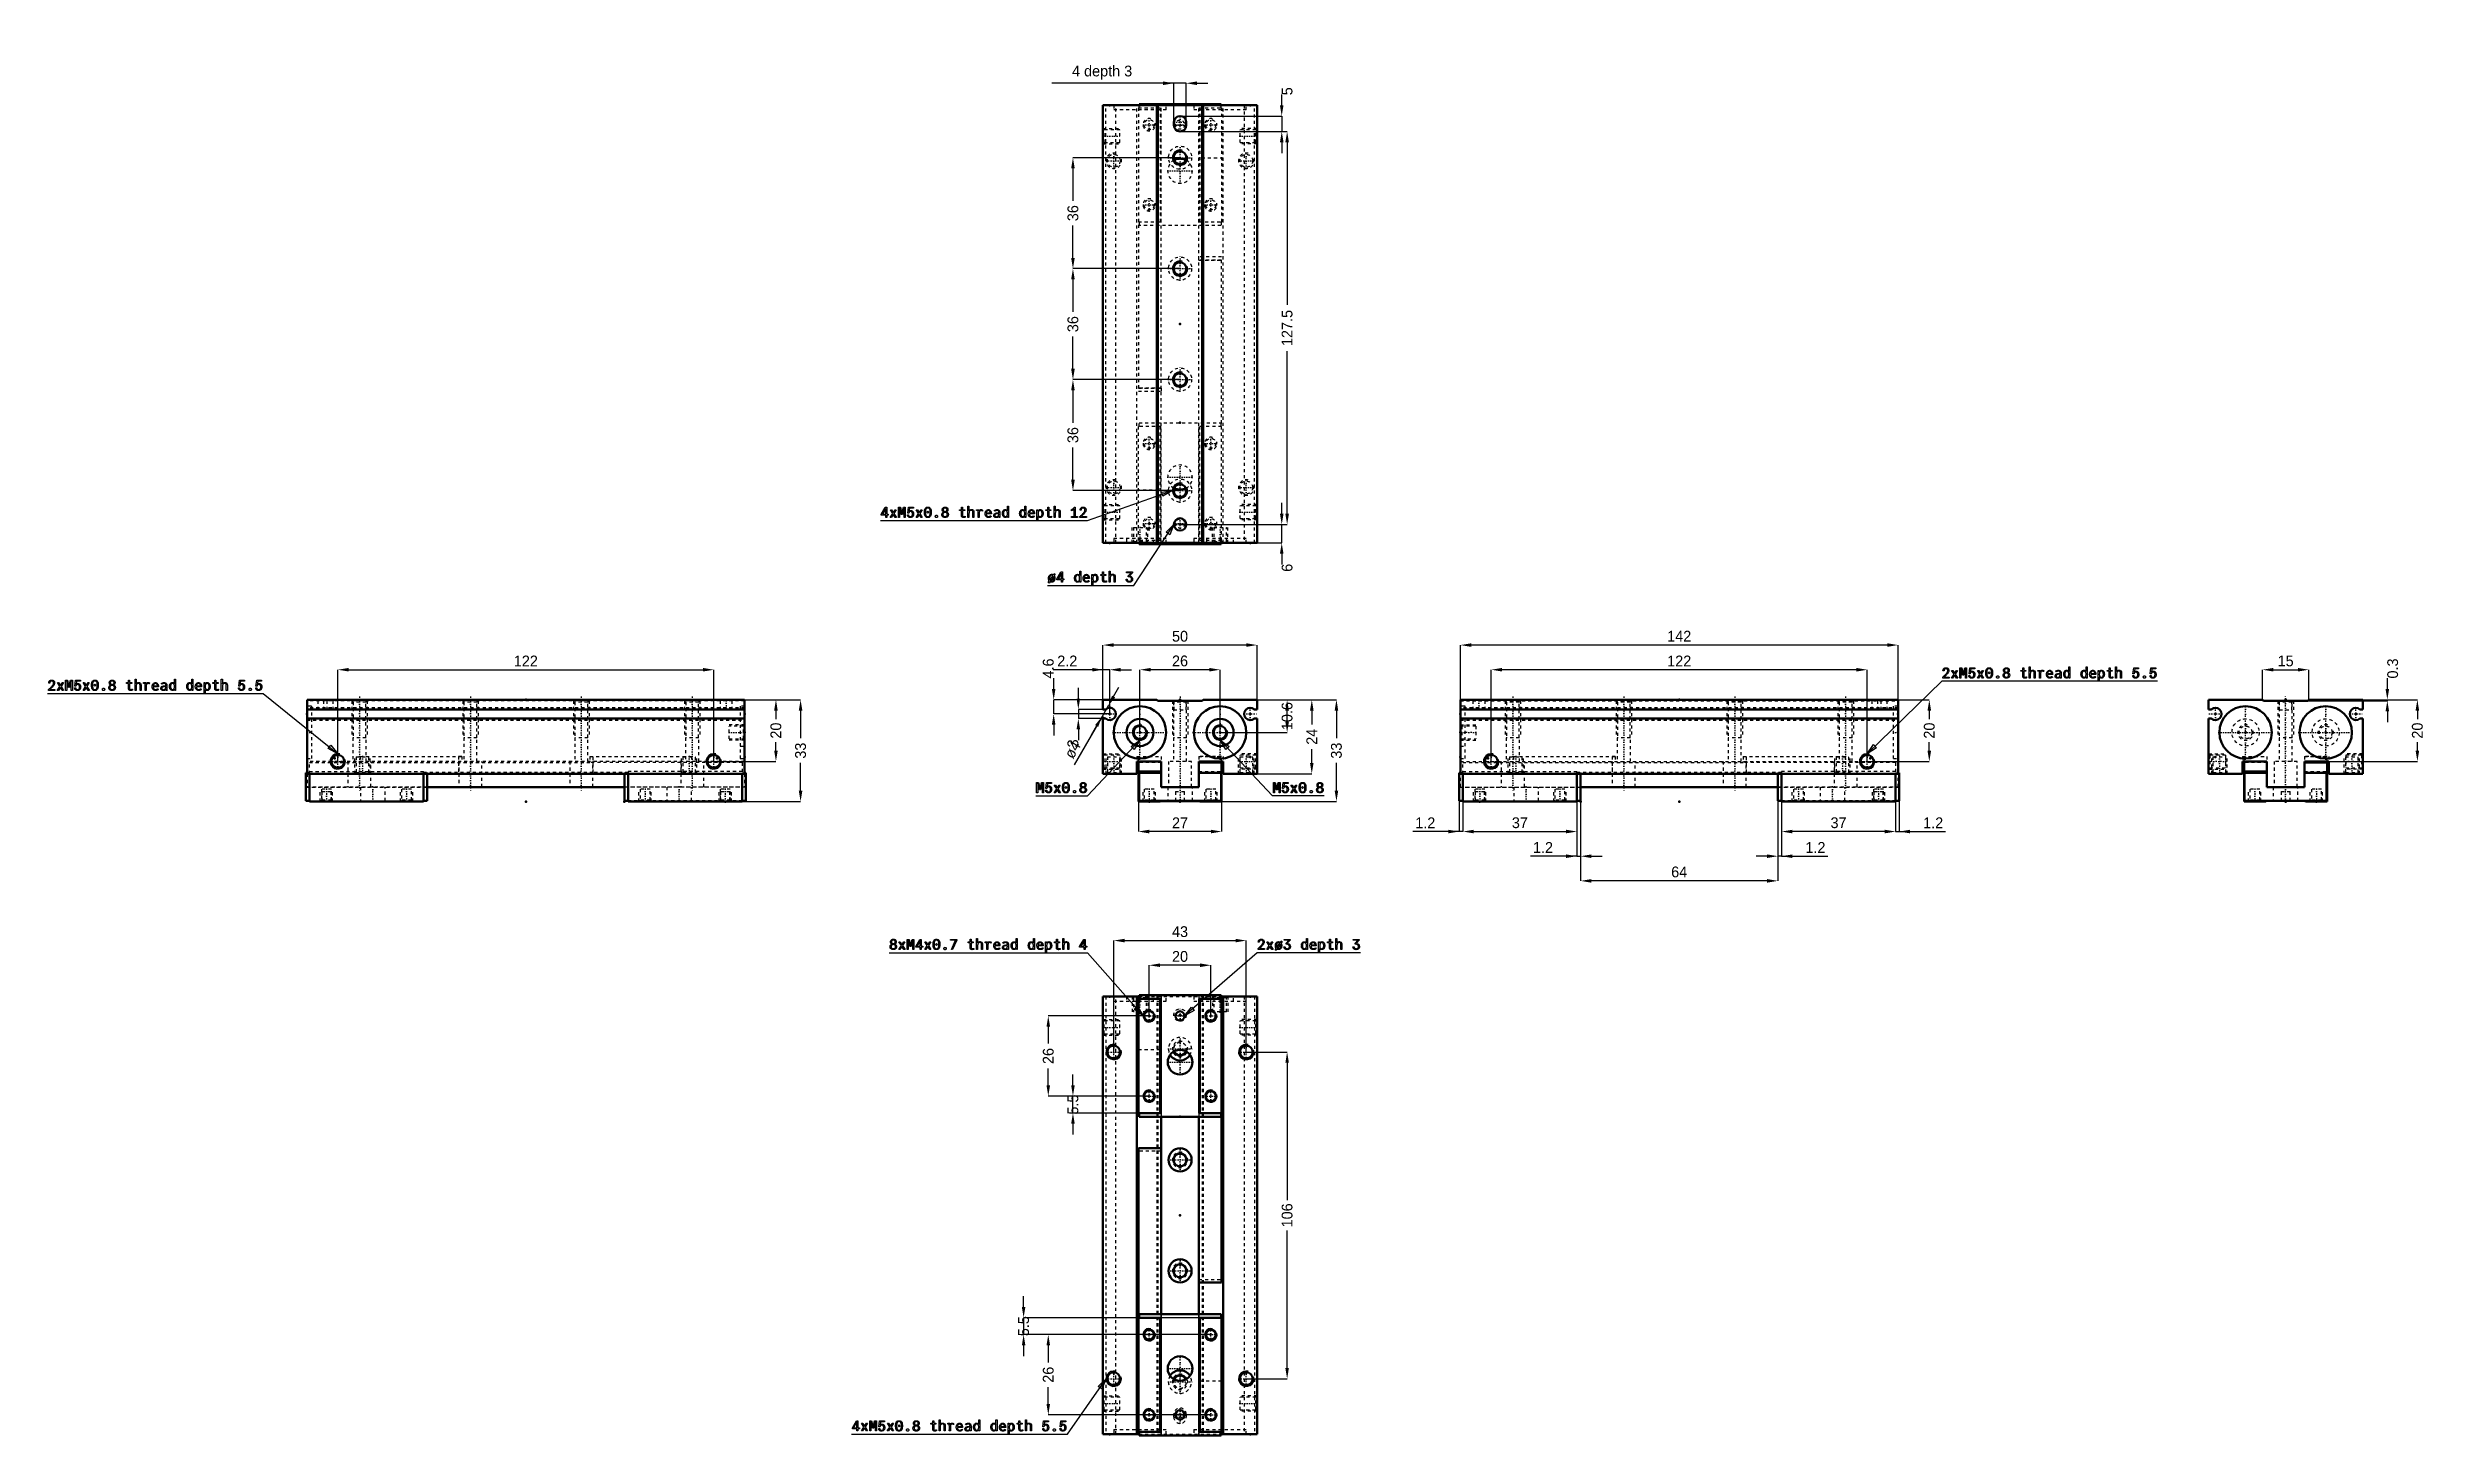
# Model space of a CAD drawing. Header units: millimetres. Extents: x 0 to 771, y 0 to 450.
import ezdxf

# ---------------------------------------------------------------- set-up
doc = ezdxf.new("R2010")
doc.units = ezdxf.units.MM
doc.linetypes.add('Center', pattern=[1.5, 0.45, -0.5, 0.05, -0.5])
doc.linetypes.add('Dashed', pattern=[2, 1, -1])
for name, color, linetype, lineweight in [('2d ConnectionPoints', 7, 'Continuous', 50), ('AM_0', 7, 'Continuous', 50), ('AM_5', 3, 'Continuous', 25), ('AM_7', 7, 'Center', 25), ('AM_9', 6, 'Dashed', 25)]:
    doc.layers.add(name, color=color, linetype=linetype, lineweight=lineweight)
doc.dimstyles.new('ISO-25', dxfattribs={"dimtxt": 2.5, "dimasz": 2.5, "dimexe": 1.25, "dimexo": 0.625, "dimtad": 1, "dimtxsty": 'Standard', "dimcen": 2.5, "dimadec": 0, "dimazin": 0, "dimtfac": 1, "dimtmove": 0, "dimatfit": 3, "dimfxl": 1, "dimarcsym": 0})

msp = doc.modelspace()

# ---------------------------------------------------------------- blocks, each defined once
blk = doc.blocks.new('1_MHF2_16D2_0__FINGER_1_0_in_MHF2_16D2_64_0___1400')
at = {"layer": 'AM_0'}
for p, q in [((353.97, 93.2), (353.97, 1.2)), ((361.37, 93.2), (353.97, 93.2)), ((354.17, 38.2), (354.17, 39.4)), ((380.77, 39.4), (354.17, 39.4)), ((380.77, 38.2), (380.77, 39.4)), ((361.27, 38.2), (353.97, 38.2)), ((361.07, 1.2), (361.07, 38.2)), ((361.27, 1.2), (361.27, 38.2)), ((380.97, 38.2), (373.67, 38.2)), ((373.67, 1.2), (373.67, 38.2)), ((373.87, 1.2), (373.87, 38.2)), ((380.97, 1.2), (380.97, 38.2)), ((361.27, 1.2), (353.97, 1.2)), ((354.17, 1.2), (354.17, 0)), ((380.77, 0), (354.17, 0)), ((380.97, 1.2), (373.67, 1.2)), ((380.77, 1.2), (380.77, 0))]:
    blk.add_line(p, q, dxfattribs=at)
for centre, radius in [((357.47, 32.7), 1.62), ((377.47, 32.7), 1.62), ((367.47, 21.7), 4), ((357.47, 6.7), 1.62), ((367.47, 6.7), 1.5), ((377.47, 6.7), 1.62)]:
    blk.add_circle(centre, radius, dxfattribs=at)
at = {"layer": 'AM_5'}
for centre in [(357.47, 32.7), (377.47, 32.7), (357.47, 6.7), (377.47, 6.7)]:
    blk.add_arc(centre, 2, 75, 15, dxfattribs=at)
at = {"layer": 'AM_7'}
for p, q in [((355.37, 32.7), (359.57, 32.7)), ((357.47, 30.6), (357.47, 34.8)), ((375.37, 32.7), (379.57, 32.7)), ((377.47, 30.6), (377.47, 34.8)), ((367.47, 13.46), (367.47, 25.9)), ((363.27, 21.7), (371.67, 21.7)), ((357.47, 4.6), (357.47, 8.8)), ((377.47, 4.6), (377.47, 8.8)), ((355.37, 6.7), (359.57, 6.7)), ((365.9, 6.7), (369.05, 6.7)), ((375.37, 6.7), (379.57, 6.7))]:
    blk.add_line(p, q, dxfattribs=at)
at = {"layer": 'AM_9'}
for p, q in [((361.37, 92.2), (353.97, 92.2)), ((361.37, 0), (361.37, 39.4)), ((373.57, 0), (373.57, 39.4)), ((373.67, 38.2), (373.57, 38.2)), ((361.37, 1.2), (361.27, 1.2)), ((373.67, 1.2), (373.57, 1.2))]:
    blk.add_line(p, q, dxfattribs=at)
blk = doc.blocks.new('2_MHF2_16D2_0__FINGER_2_0_in_MHF2_16D2_64_0___1400')
at = {"layer": 'AM_0'}
for p, q in [((353.97, 141.6), (353.97, 104.6)), ((353.97, 141.6), (361.27, 141.6)), ((354.17, 142.8), (380.77, 142.8)), ((354.17, 141.6), (354.17, 142.8)), ((361.07, 141.6), (361.07, 104.6)), ((361.27, 141.6), (361.27, 104.6)), ((373.67, 141.6), (380.97, 141.6)), ((373.67, 141.6), (373.67, 104.6)), ((373.87, 141.6), (373.87, 104.6)), ((380.77, 141.6), (380.77, 142.8)), ((380.97, 49.6), (380.97, 141.6)), ((353.97, 104.6), (361.27, 104.6)), ((354.17, 104.6), (354.17, 103.4)), ((354.17, 103.4), (380.77, 103.4)), ((373.67, 104.6), (380.97, 104.6)), ((380.77, 104.6), (380.77, 103.4)), ((373.57, 49.6), (380.97, 49.6))]:
    blk.add_line(p, q, dxfattribs=at)
for centre, radius in [((357.47, 136.1), 1.62), ((367.47, 136.1), 1.5), ((377.47, 136.1), 1.62), ((367.47, 121.1), 4), ((357.47, 110.1), 1.62), ((377.47, 110.1), 1.62)]:
    blk.add_circle(centre, radius, dxfattribs=at)
at = {"layer": 'AM_5'}
for centre in [(357.47, 136.1), (377.47, 136.1), (357.47, 110.1), (377.47, 110.1)]:
    blk.add_arc(centre, 2, 75, 15, dxfattribs=at)
at = {"layer": 'AM_7'}
for p, q in [((355.37, 136.1), (359.57, 136.1)), ((357.47, 134), (357.47, 138.2)), ((365.9, 136.1), (369.05, 136.1)), ((375.37, 136.1), (379.57, 136.1)), ((377.47, 134), (377.47, 138.2)), ((367.47, 116.9), (367.47, 129.34)), ((363.27, 121.1), (371.67, 121.1)), ((355.37, 110.1), (359.57, 110.1)), ((357.47, 108), (357.47, 112.2)), ((375.37, 110.1), (379.57, 110.1)), ((377.47, 108), (377.47, 112.2))]:
    blk.add_line(p, q, dxfattribs=at)
at = {"layer": 'AM_9'}
for p, q in [((361.27, 141.6), (361.37, 141.6)), ((361.37, 142.8), (361.37, 103.4)), ((373.57, 142.8), (373.57, 103.4)), ((373.57, 141.6), (373.67, 141.6)), ((361.27, 104.6), (361.37, 104.6)), ((373.57, 50.6), (380.97, 50.6))]:
    blk.add_line(p, q, dxfattribs=at)
blk = doc.blocks.new('3_MHF2_16D2_0__BODY_X_0_in_MHF2_16D2_64_0___1400')
at = {"layer": 'AM_0'}
for p, q in [((342.47, 142.4), (354.17, 142.4)), ((342.47, 142.4), (342.47, 0.4)), ((353.47, 142.4), (353.47, 0.4)), ((380.77, 142.4), (392.47, 142.4)), ((381.47, 142.4), (381.47, 0.4)), ((392.47, 142.4), (392.47, 0.4)), ((353.47, 125.2), (353.97, 125.2)), ((361.37, 103.4), (361.37, 39.4)), ((373.57, 103.4), (373.57, 39.4)), ((353.97, 92.2), (353.47, 92.2)), ((380.97, 50.6), (381.47, 50.6)), ((381.47, 17.6), (380.97, 17.6)), ((342.47, 0.4), (354.17, 0.4)), ((380.77, 0.4), (392.47, 0.4))]:
    blk.add_line(p, q, dxfattribs=at)
for centre, radius in [((345.97, 124.4), 2.07), ((388.97, 124.4), 2.07), ((367.47, 89.4), 3.75), ((367.47, 89.4), 2.15), ((367.47, 89.4), 2.07), ((367.47, 53.4), 3.75), ((367.47, 53.4), 2.15), ((367.47, 53.4), 2.07), ((345.97, 18.4), 2.07), ((388.97, 18.4), 2.07)]:
    blk.add_circle(centre, radius, dxfattribs=at)
for centre, radius, start, end in [((367.47, 125.4), 3.75, 210.88094, 329.11906), ((367.47, 125.4), 2.15, 202.62309, 337.37691), ((367.47, 125.4), 2.07, 202.35993, 337.64007), ((367.47, 17.4), 3.75, 30.88094, 149.11906), ((367.47, 17.4), 2.15, 22.62309, 157.37691), ((367.47, 17.4), 2.07, 22.35993, 157.64007)]:
    blk.add_arc(centre, radius, start, end, dxfattribs=at)
at = {"layer": 'AM_5', "linetype": 'Dashed'}
for p, q in [((351.97, 142.4), (351.97, 137.4)), ((356.97, 142.4), (356.97, 137.4)), ((377.97, 142.4), (377.97, 137.4)), ((382.97, 142.4), (382.97, 137.4)), ((342.47, 134.9), (347.97, 134.9)), ((392.47, 134.9), (386.97, 134.9)), ((342.47, 129.9), (347.97, 129.9)), ((392.47, 129.9), (386.97, 129.9)), ((342.47, 12.9), (347.97, 12.9)), ((342.47, 7.9), (347.97, 7.9)), ((392.47, 12.9), (386.97, 12.9)), ((392.47, 7.9), (386.97, 7.9))]:
    blk.add_line(p, q, dxfattribs=at)
at = {"layer": 'AM_5'}
for centre in [(345.97, 124.4), (388.97, 124.4), (345.97, 18.4), (388.97, 18.4)]:
    blk.add_arc(centre, 2.5, 75, 15, dxfattribs=at)
at = {"layer": 'AM_5', "linetype": 'Dashed'}
for centre in [(367.47, 125.4), (367.47, 89.4), (367.47, 53.4), (367.47, 17.4)]:
    blk.add_arc(centre, 2.5, 75, 15, dxfattribs=at)
at = {"layer": 'AM_7'}
for p, q in [((354.47, 137.15), (354.47, 142.65)), ((380.47, 137.15), (380.47, 142.65)), ((342.2, 132.4), (348.25, 132.4)), ((365.37, 136.4), (369.57, 136.4)), ((367.47, 134.3), (367.47, 138.5)), ((386.7, 132.4), (392.75, 132.4)), ((343.35, 124.4), (348.6, 124.4)), ((345.97, 121.78), (345.97, 127.03)), ((363.53, 125.4), (371.41, 125.4)), ((386.35, 124.4), (391.6, 124.4)), ((388.97, 121.78), (388.97, 127.03)), ((367.47, 85.46), (367.47, 93.34)), ((363.53, 89.4), (371.41, 89.4)), ((367.47, 49.46), (367.47, 57.34)), ((363.53, 53.4), (371.41, 53.4)), ((343.35, 18.4), (348.6, 18.4)), ((345.97, 15.78), (345.97, 21.03)), ((363.53, 17.4), (371.41, 17.4)), ((386.35, 18.4), (391.6, 18.4)), ((388.97, 15.78), (388.97, 21.03)), ((342.2, 10.4), (348.25, 10.4)), ((367.47, 3.8), (367.47, 9)), ((386.7, 10.4), (392.75, 10.4)), ((354.47, 0.33), (354.47, 1.98)), ((365.37, 6.9), (369.57, 6.9)), ((365.37, 5.9), (369.57, 5.9)), ((380.47, 0.33), (380.47, 1.98))]:
    blk.add_line(p, q, dxfattribs=at)
at = {"layer": 'AM_9'}
for p, q in [((343.35, 142.4), (343.35, 0.4)), ((345.97, 142.4), (345.97, 140.9)), ((345.97, 140.9), (362.97, 140.9)), ((346.67, 0.4), (346.67, 142.4)), ((350.07, 142.4), (350.07, 140.9)), ((351.97, 142.4), (352.4, 141.97)), ((352.4, 141.97), (352.4, 137.4)), ((356.54, 141.97), (352.4, 141.97)), ((354.17, 142.4), (380.77, 142.4)), ((356.54, 141.97), (356.97, 142.4)), ((356.54, 137.4), (356.54, 141.97)), ((358.87, 140.9), (358.87, 142.4)), ((359.97, 142.4), (359.97, 0.4)), ((360.27, 142.4), (360.27, 0.4)), ((361.37, 142.4), (361.37, 103.4)), ((362.97, 140.9), (362.97, 142.4)), ((371.97, 142.4), (371.97, 140.9)), ((371.97, 140.9), (388.97, 140.9)), ((373.57, 142.4), (373.57, 103.4)), ((374.67, 142.4), (374.67, 0.4)), ((374.97, 142.4), (374.97, 0.4)), ((376.07, 142.4), (376.07, 140.9)), ((377.97, 142.4), (378.4, 141.97)), ((378.4, 141.97), (378.4, 137.4)), ((382.54, 141.97), (378.4, 141.97)), ((382.54, 141.97), (382.97, 142.4)), ((382.54, 137.4), (382.54, 141.97)), ((384.87, 140.9), (384.87, 142.4)), ((388.27, 142.4), (388.27, 0.4)), ((388.97, 140.9), (388.97, 142.4)), ((391.59, 142.4), (391.59, 0.4)), ((342.9, 134.47), (342.47, 134.9)), ((347.97, 134.47), (342.9, 134.47)), ((342.9, 130.33), (342.9, 134.47)), ((347.97, 130.33), (347.97, 134.47)), ((356.54, 137.4), (352.4, 137.4)), ((382.54, 137.4), (378.4, 137.4)), ((392.04, 134.47), (386.97, 134.47)), ((386.97, 130.33), (386.97, 134.47)), ((392.47, 134.9), (392.04, 134.47)), ((392.04, 130.33), (392.04, 134.47)), ((342.47, 129.9), (342.9, 130.33)), ((342.9, 130.33), (347.97, 130.33)), ((353.97, 125.2), (361.37, 125.2)), ((386.97, 130.33), (392.04, 130.33)), ((392.04, 130.33), (392.47, 129.9)), ((361.37, 39.4), (361.37, 0.4)), ((373.57, 39.4), (373.57, 0.4)), ((380.97, 17.6), (373.57, 17.6)), ((342.9, 12.47), (342.47, 12.9)), ((342.47, 7.9), (342.9, 8.33)), ((347.97, 12.47), (342.9, 12.47)), ((342.9, 8.33), (342.9, 12.47)), ((342.9, 8.33), (347.97, 8.33)), ((347.97, 8.33), (347.97, 12.47)), ((392.04, 12.47), (386.97, 12.47)), ((386.97, 8.33), (386.97, 12.47)), ((386.97, 8.33), (392.04, 8.33)), ((392.47, 12.9), (392.04, 12.47)), ((392.04, 8.33), (392.04, 12.47)), ((392.04, 8.33), (392.47, 7.9)), ((345.97, 1.9), (345.97, 0.4)), ((345.97, 1.9), (362.97, 1.9)), ((354.17, 0.4), (380.77, 0.4)), ((362.97, 0.4), (362.97, 1.9)), ((365.47, 5.9), (365.47, 6.9)), ((369.47, 6.9), (369.47, 5.9)), ((371.97, 1.9), (371.97, 0.4)), ((371.97, 1.9), (388.97, 1.9)), ((388.97, 0.4), (388.97, 1.9))]:
    blk.add_line(p, q, dxfattribs=at)
blk.add_circle((367.47, 136.4), 2, dxfattribs=at)
for centre, radius, start, end in [((367.47, 125.4), 3.75, 329.11906, 210.88094), ((367.47, 125.4), 2.15, 337.37691, 202.62309), ((367.47, 125.4), 2.07, 337.64007, 202.35993), ((367.47, 17.4), 3.75, 149.11906, 30.88094), ((367.47, 17.4), 2.15, 157.37691, 22.62309), ((367.47, 17.4), 2.07, 157.64007, 22.35993), ((367.47, 6.9), 2, 0, 180), ((367.47, 5.9), 2, 180, 0)]:
    blk.add_arc(centre, radius, start, end, dxfattribs=at)
blk = doc.blocks.new('4_MHF2_16D2_0__FINGER_1_0_in_MHF2_16D2_64_0___1400')
at = {"layer": 'AM_0'}
for p, q in [((83.8, 214.97), (83.8, 205.87)), ((84.2, 214.97), (83.8, 214.97)), ((85, 205.67), (85, 214.67)), ((122, 205.67), (122, 214.67)), ((123.2, 214.67), (123.2, 205.87)), ((85, 205.87), (83.8, 205.87)), ((85, 205.67), (122, 205.67)), ((122, 205.87), (123.2, 205.87))]:
    blk.add_line(p, q, dxfattribs=at)
at = {"layer": 'AM_5', "linetype": 'Dashed'}
for p, q in [((88.5, 205.67), (88.5, 209.67)), ((92.5, 205.67), (92.5, 209.67)), ((114.5, 205.67), (114.5, 209.67)), ((118.5, 205.67), (118.5, 209.67))]:
    blk.add_line(p, q, dxfattribs=at)
at = {"layer": 'AM_7'}
for p, q in [((90.5, 209.87), (90.5, 205.47)), ((105.5, 205.54), (105.5, 210.71)), ((116.5, 209.87), (116.5, 205.47))]:
    blk.add_line(p, q, dxfattribs=at)
at = {"layer": 'AM_9'}
for p, q in [((85, 214.67), (85, 218.27)), ((85, 218.27), (176, 218.27)), ((176, 218.27), (176, 218.67)), ((177, 215.07), (177, 220.27)), ((83.8, 210.37), (123.2, 210.37)), ((85, 214.97), (84.2, 214.97)), ((85, 215.37), (122, 215.37)), ((92.12, 209.67), (88.88, 209.67)), ((88.88, 209.67), (88.88, 206.05)), ((89, 208.87), (92, 208.87)), ((89, 208.87), (89, 205.87)), ((92, 205.87), (92, 208.87)), ((92.12, 206.05), (92.12, 209.67)), ((101.5, 210.37), (101.5, 205.87)), ((109.5, 205.87), (109.5, 210.37)), ((118.12, 209.67), (114.88, 209.67)), ((114.88, 209.67), (114.88, 206.05)), ((118.12, 206.05), (118.12, 209.67)), ((122, 214.67), (122, 215.37)), ((177, 215.07), (122, 215.07)), ((122, 214.97), (123.2, 214.97)), ((123.2, 215.07), (123.2, 214.67)), ((85, 205.87), (122, 205.87)), ((88.88, 206.05), (88.5, 205.67)), ((92.12, 206.05), (88.88, 206.05)), ((92.5, 205.67), (92.12, 206.05)), ((114.88, 206.05), (114.5, 205.67)), ((118.12, 206.05), (114.88, 206.05)), ((118.5, 205.67), (118.12, 206.05))]:
    blk.add_line(p, q, dxfattribs=at)
blk = doc.blocks.new('5_MHF2_16D2_0__FINGER_2_0_in_MHF2_16D2_64_0___1400')
at = {"layer": 'AM_0'}
for p, q in [((187.2, 205.87), (187.2, 214.67)), ((188.4, 214.67), (188.4, 205.67)), ((225.4, 214.67), (225.4, 205.67)), ((226.2, 214.97), (226.6, 214.97)), ((226.6, 205.87), (226.6, 214.97)), ((188.4, 205.87), (187.2, 205.87)), ((225.4, 205.67), (188.4, 205.67)), ((225.4, 205.87), (226.6, 205.87))]:
    blk.add_line(p, q, dxfattribs=at)
at = {"layer": 'AM_5', "linetype": 'Dashed'}
for p, q in [((191.9, 205.67), (191.9, 209.67)), ((195.9, 205.67), (195.9, 209.67)), ((217.9, 205.67), (217.9, 209.67)), ((221.9, 205.67), (221.9, 209.67))]:
    blk.add_line(p, q, dxfattribs=at)
at = {"layer": 'AM_7'}
for p, q in [((193.9, 209.87), (193.9, 205.47)), ((204.9, 205.54), (204.9, 210.71)), ((219.9, 209.87), (219.9, 205.47))]:
    blk.add_line(p, q, dxfattribs=at)
at = {"layer": 'AM_9'}
for p, q in [((134.4, 220.27), (133.4, 220.27)), ((133.4, 220.27), (133.4, 215.07)), ((134.4, 220.27), (134.4, 218.27)), ((225.4, 218.27), (176, 218.27)), ((225.4, 218.27), (225.4, 214.67)), ((188.4, 215.07), (177, 215.07)), ((187.2, 215.07), (187.2, 214.67)), ((188.4, 214.97), (187.2, 214.97)), ((226.6, 210.37), (187.2, 210.37)), ((225.4, 215.37), (188.4, 215.37)), ((188.4, 215.37), (188.4, 214.67)), ((192.28, 209.67), (192.28, 206.05)), ((195.52, 209.67), (192.28, 209.67)), ((195.52, 206.05), (195.52, 209.67)), ((200.9, 210.37), (200.9, 205.87)), ((208.9, 205.87), (208.9, 210.37)), ((218.28, 209.67), (218.28, 206.05)), ((221.52, 209.67), (218.28, 209.67)), ((218.4, 208.87), (218.4, 205.87)), ((218.4, 208.87), (221.4, 208.87)), ((221.4, 205.87), (221.4, 208.87)), ((221.52, 206.05), (221.52, 209.67)), ((225.4, 214.97), (226.2, 214.97)), ((225.4, 205.87), (188.4, 205.87)), ((192.28, 206.05), (191.9, 205.67)), ((195.52, 206.05), (192.28, 206.05)), ((195.9, 205.67), (195.52, 206.05)), ((218.28, 206.05), (217.9, 205.67)), ((221.52, 206.05), (218.28, 206.05)), ((221.9, 205.67), (221.52, 206.05))]:
    blk.add_line(p, q, dxfattribs=at)
blk = doc.blocks.new('6_MHF2_16D2_0__BODY_X_0_in_MHF2_16D2_64_0___1400')
at = {"layer": 'AM_0'}
for p, q in [((226.2, 238.67), (84.2, 238.67)), ((84.2, 238.67), (84.2, 214.67)), ((226.2, 235.57), (84.2, 235.57)), ((226.2, 232.57), (84.2, 232.57)), ((226.2, 238.67), (226.2, 214.67)), ((226.2, 214.67), (84.2, 214.67)), ((187.2, 210.37), (123.2, 210.37))]:
    blk.add_line(p, q, dxfattribs=at)
for centre in [(94.2, 218.67), (216.2, 218.67)]:
    blk.add_circle(centre, 2.07, dxfattribs=at)
at = {"layer": 'AM_5', "linetype": 'Dashed'}
for p, q in [((98.7, 238.37), (98.7, 226.37)), ((103.7, 238.37), (103.7, 226.37)), ((134.7, 238.37), (134.7, 226.37)), ((139.7, 238.37), (139.7, 226.37)), ((170.7, 238.37), (170.7, 226.37)), ((175.7, 238.37), (175.7, 226.37)), ((206.7, 238.37), (206.7, 226.37)), ((211.7, 238.37), (211.7, 226.37)), ((226.2, 230.57), (221.2, 230.57)), ((226.2, 225.57), (221.2, 225.57)), ((99.7, 214.67), (99.7, 220.17)), ((104.7, 214.67), (104.7, 220.17)), ((205.7, 214.67), (205.7, 220.17)), ((210.7, 214.67), (210.7, 220.17))]:
    blk.add_line(p, q, dxfattribs=at)
at = {"layer": 'AM_5'}
for centre in [(94.2, 218.67), (216.2, 218.67)]:
    blk.add_arc(centre, 2.5, 75, 15, dxfattribs=at)
at = {"layer": 'AM_7'}
for p, q in [((101.2, 239.77), (101.2, 208.97)), ((137.2, 239.77), (137.2, 208.97)), ((173.2, 239.77), (173.2, 208.97)), ((209.2, 239.77), (209.2, 208.97)), ((220.2, 238.52), (220.2, 235.22)), ((84.12, 228.07), (85.78, 228.07)), ((220.95, 228.07), (226.45, 228.07)), ((91.58, 218.67), (96.83, 218.67)), ((94.2, 216.05), (94.2, 221.3)), ((102.2, 220.45), (102.2, 214.4)), ((208.2, 220.45), (208.2, 214.4)), ((213.57, 218.67), (218.82, 218.67)), ((216.2, 216.05), (216.2, 221.3))]:
    blk.add_line(p, q, dxfattribs=at)
at = {"layer": 'AM_9'}
for p, q in [((226.2, 238.37), (84.2, 238.37)), ((85.7, 236.57), (84.2, 236.57)), ((226.2, 236.07), (84.2, 236.07)), ((84.2, 232.07), (226.2, 232.07)), ((85.7, 236.57), (85.7, 219.57)), ((87.7, 238.37), (87.7, 235.37)), ((87.7, 235.37), (92.7, 235.37)), ((89.7, 235.37), (89.7, 238.37)), ((90.7, 235.37), (90.7, 238.37)), ((92.7, 235.37), (92.7, 238.37)), ((98.7, 238.37), (99.13, 237.94)), ((99.13, 237.94), (99.13, 226.37)), ((103.27, 237.94), (99.13, 237.94)), ((103.27, 237.94), (103.7, 238.37)), ((103.27, 226.37), (103.27, 237.94)), ((134.7, 238.37), (135.13, 237.94)), ((135.13, 237.94), (135.13, 226.37)), ((139.27, 237.94), (135.13, 237.94)), ((139.27, 237.94), (139.7, 238.37)), ((139.27, 226.37), (139.27, 237.94)), ((170.7, 238.37), (171.13, 237.94)), ((171.13, 237.94), (171.13, 226.37)), ((175.27, 237.94), (171.13, 237.94)), ((175.27, 237.94), (175.7, 238.37)), ((175.27, 226.37), (175.27, 237.94)), ((206.7, 238.37), (207.13, 237.94)), ((207.13, 237.94), (207.13, 226.37)), ((211.27, 237.94), (207.13, 237.94)), ((211.27, 237.94), (211.7, 238.37)), ((211.27, 226.37), (211.27, 237.94)), ((218.2, 238.37), (218.2, 235.37)), ((218.2, 235.37), (222.2, 235.37)), ((222.2, 235.37), (222.2, 238.37)), ((226.2, 236.57), (224.7, 236.57)), ((224.7, 236.57), (224.7, 219.57)), ((226.2, 232.47), (224.7, 232.47)), ((99.05, 226.37), (99.05, 218.67)), ((103.35, 226.37), (99.05, 226.37)), ((103.35, 218.67), (103.35, 226.37)), ((135.05, 226.37), (135.05, 218.67)), ((139.35, 226.37), (135.05, 226.37)), ((139.35, 218.67), (139.35, 226.37)), ((171.05, 226.37), (171.05, 218.67)), ((175.35, 226.37), (171.05, 226.37)), ((175.35, 218.67), (175.35, 226.37)), ((207.05, 226.37), (207.05, 218.67)), ((211.35, 226.37), (207.05, 226.37)), ((211.35, 218.67), (211.35, 226.37)), ((221.2, 226), (221.2, 230.14)), ((225.77, 230.14), (221.2, 230.14)), ((221.2, 226), (225.77, 226)), ((224.7, 223.67), (226.2, 223.67)), ((226.2, 230.57), (225.77, 230.14)), ((225.77, 226), (225.77, 230.14)), ((225.77, 226), (226.2, 225.57)), ((84.2, 219.57), (85.7, 219.57)), ((226.2, 218.67), (84.2, 218.67)), ((97.45, 218.67), (97.45, 210.37)), ((100.13, 220.17), (100.13, 215.1)), ((100.13, 220.17), (104.27, 220.17)), ((101.4, 220.27), (101.4, 218.67)), ((101.4, 220.27), (134.4, 220.27)), ((104.27, 215.1), (104.27, 220.17)), ((104.95, 210.37), (104.95, 218.67)), ((133.45, 218.67), (133.45, 210.37)), ((134.4, 220.27), (134.4, 218.67)), ((140.95, 210.37), (140.95, 218.67)), ((169.45, 218.67), (169.45, 210.37)), ((176, 220.27), (176, 218.67)), ((176, 220.27), (209, 220.27)), ((176.95, 210.37), (176.95, 218.67)), ((205.45, 218.67), (205.45, 210.37)), ((206.13, 220.17), (206.13, 215.1)), ((206.13, 220.17), (210.27, 220.17)), ((209, 220.27), (209, 218.67)), ((210.27, 215.1), (210.27, 220.17)), ((212.95, 210.37), (212.95, 218.67)), ((224.7, 219.57), (226.2, 219.57)), ((84.2, 214.67), (84.2, 210.37)), ((123.2, 210.37), (84.2, 210.37)), ((100.13, 215.1), (99.7, 214.67)), ((100.13, 215.1), (104.27, 215.1)), ((104.7, 214.67), (104.27, 215.1)), ((226.2, 210.37), (187.2, 210.37)), ((206.13, 215.1), (205.7, 214.67)), ((206.13, 215.1), (210.27, 215.1)), ((210.7, 214.67), (210.27, 215.1)), ((226.2, 214.67), (226.2, 210.37))]:
    blk.add_line(p, q, dxfattribs=at)
blk = doc.blocks.new('7_MHF2_16D2_0__FINGER_1_0_in_MHF2_16D2_64_0___1400')
at = {"layer": 'AM_0'}
blk.add_line((353.97, 215.37), (353.97, 218.67), dxfattribs=at)
at = {"layer": 'AM_5', "linetype": 'Dashed'}
for p, q in [((355.47, 205.67), (355.47, 209.67)), ((359.47, 205.67), (359.47, 209.67)), ((375.47, 205.67), (375.47, 209.67)), ((379.47, 205.67), (379.47, 209.67))]:
    blk.add_line(p, q, dxfattribs=at)
at = {"layer": 'AM_7'}
for p, q in [((357.47, 209.87), (357.47, 205.47)), ((377.47, 209.87), (377.47, 205.47))]:
    blk.add_line(p, q, dxfattribs=at)
at = {"layer": 'AM_9'}
for p, q in [((353.97, 218.67), (353.97, 220.27)), ((361.37, 218.27), (353.97, 218.27)), ((361.37, 215.07), (353.97, 215.07)), ((354.17, 215.07), (354.17, 214.97)), ((373.57, 215.37), (380.97, 215.37))]:
    blk.add_line(p, q, dxfattribs=at)
blk = doc.blocks.new('8_MHF2_16D2_0__FINGER_2_0_in_MHF2_16D2_64_0___1400')
at = {"layer": 'AM_0'}
for p, q in [((380.97, 218.27), (373.57, 218.27)), ((380.97, 205.67), (380.97, 218.67)), ((353.97, 215.37), (353.97, 205.67)), ((361.37, 215.37), (353.97, 215.37)), ((354.17, 214.97), (361.37, 214.97)), ((354.17, 205.87), (354.17, 214.97)), ((361.37, 210.37), (361.37, 214.97)), ((373.57, 210.37), (361.37, 210.37)), ((373.57, 214.97), (380.77, 214.97)), ((373.57, 214.97), (373.57, 210.37)), ((380.77, 214.97), (380.77, 205.87)), ((353.97, 205.67), (361.07, 205.67)), ((354.17, 205.87), (380.77, 205.87)), ((361.07, 205.67), (361.27, 205.87)), ((373.67, 205.87), (373.87, 205.67)), ((373.87, 205.67), (380.97, 205.67))]:
    blk.add_line(p, q, dxfattribs=at)
at = {"layer": 'AM_5', "linetype": 'Dashed'}
for p, q in [((355.47, 205.67), (355.47, 209.67)), ((359.47, 205.67), (359.47, 209.67)), ((375.47, 205.67), (375.47, 209.67)), ((379.47, 205.67), (379.47, 209.67))]:
    blk.add_line(p, q, dxfattribs=at)
at = {"layer": 'AM_9'}
for p, q in [((373.57, 220.27), (373.57, 218.67)), ((380.97, 220.27), (373.57, 220.27)), ((380.97, 218.67), (380.97, 220.27)), ((355.85, 209.67), (355.85, 206.05)), ((359.09, 209.67), (355.85, 209.67)), ((359.09, 206.05), (359.09, 209.67)), ((363.47, 210.37), (363.47, 205.87)), ((365.97, 208.87), (365.97, 205.87)), ((365.97, 208.87), (368.97, 208.87)), ((368.97, 205.87), (368.97, 208.87)), ((371.47, 205.87), (371.47, 210.37)), ((373.57, 215.07), (380.97, 215.07)), ((375.85, 209.67), (375.85, 206.05)), ((379.09, 209.67), (375.85, 209.67)), ((379.09, 206.05), (379.09, 209.67)), ((380.77, 215.07), (380.77, 214.97)), ((355.85, 206.05), (355.47, 205.67)), ((359.09, 206.05), (355.85, 206.05)), ((359.47, 205.67), (359.09, 206.05)), ((375.85, 206.05), (375.47, 205.67)), ((379.09, 206.05), (375.85, 206.05)), ((379.47, 205.67), (379.09, 206.05))]:
    blk.add_line(p, q, dxfattribs=at)
blk = doc.blocks.new('9_MHF2_16D2_0__BODY_X_0_in_MHF2_16D2_64_0___1400')
at = {"layer": 'AM_0'}
for p, q in [((359.97, 238.67), (342.47, 238.67)), ((342.47, 238.67), (342.47, 235.57)), ((342.47, 235.57), (343.35, 235.57)), ((343.35, 232.57), (342.47, 232.57)), ((342.47, 232.57), (342.47, 214.67)), ((360.27, 238.37), (359.97, 238.67)), ((374.67, 238.37), (360.27, 238.37)), ((374.97, 238.67), (374.67, 238.37)), ((392.47, 238.67), (374.97, 238.67)), ((391.59, 235.57), (392.47, 235.57)), ((392.47, 232.57), (391.59, 232.57)), ((392.47, 235.57), (392.47, 238.67)), ((392.47, 214.67), (392.47, 232.57)), ((353.47, 214.67), (353.47, 218.67)), ((353.47, 218.67), (361.37, 218.67)), ((361.37, 218.67), (361.37, 214.97)), ((373.57, 214.97), (373.57, 218.67)), ((373.57, 218.67), (381.47, 218.67)), ((381.47, 218.67), (381.47, 214.67)), ((342.47, 214.67), (353.47, 214.67)), ((381.47, 214.67), (392.47, 214.67))]:
    blk.add_line(p, q, dxfattribs=at)
for centre, radius in [((354.47, 228.07), 8.5), ((354.47, 228.07), 4.4), ((380.47, 228.07), 8.5), ((380.47, 228.07), 4.4), ((354.47, 228.07), 2.07), ((380.47, 228.07), 2.07)]:
    blk.add_circle(centre, radius, dxfattribs=at)
for centre, start, end in [((344.67, 234.07), 228.59038, 131.40962), ((390.27, 234.07), 48.59038, 311.40962)]:
    blk.add_arc(centre, 2, start, end, dxfattribs=at)
at = {"layer": 'AM_5', "linetype": 'Dashed'}
for p, q in [((364.97, 238.37), (364.97, 226.37)), ((369.97, 238.37), (369.97, 226.37)), ((342.47, 221.17), (347.97, 221.17)), ((342.47, 216.17), (347.97, 216.17)), ((343.47, 214.67), (343.47, 220.17)), ((348.47, 214.67), (348.47, 220.17)), ((386.47, 214.67), (386.47, 220.17)), ((392.47, 221.17), (386.97, 221.17)), ((392.47, 216.17), (386.97, 216.17)), ((391.47, 214.67), (391.47, 220.17))]:
    blk.add_line(p, q, dxfattribs=at)
at = {"layer": 'AM_5'}
for centre in [(354.47, 228.07), (380.47, 228.07)]:
    blk.add_arc(centre, 2.5, 75, 15, dxfattribs=at)
at = {"layer": 'AM_7'}
for p, q in [((367.47, 239.77), (367.47, 205.54)), ((342.57, 234.07), (346.77, 234.07)), ((344.67, 231.97), (344.67, 236.17)), ((354.47, 219.15), (354.47, 237)), ((380.47, 219.15), (380.47, 237)), ((388.17, 234.07), (392.37, 234.07)), ((390.27, 231.97), (390.27, 236.17)), ((345.55, 228.07), (363.4, 228.07)), ((371.55, 228.07), (389.4, 228.07)), ((342.2, 218.67), (348.25, 218.67)), ((345.97, 220.45), (345.97, 214.4)), ((386.7, 218.67), (392.75, 218.67)), ((388.97, 220.45), (388.97, 214.4))]:
    blk.add_line(p, q, dxfattribs=at)
at = {"layer": 'AM_9'}
for p, q in [((364.97, 238.37), (365.4, 237.94)), ((365.4, 237.94), (365.4, 226.37)), ((369.54, 237.94), (365.4, 237.94)), ((365.47, 238.37), (365.47, 235.37)), ((365.47, 235.37), (369.47, 235.37)), ((369.47, 235.37), (369.47, 238.37)), ((369.54, 237.94), (369.97, 238.37)), ((369.54, 226.37), (369.54, 237.94)), ((365.32, 226.37), (365.32, 218.67)), ((369.62, 226.37), (365.32, 226.37)), ((369.62, 218.67), (369.62, 226.37)), ((342.9, 220.74), (342.47, 221.17)), ((342.47, 216.17), (342.9, 216.6)), ((347.97, 220.74), (342.9, 220.74)), ((342.9, 216.6), (342.9, 220.74)), ((342.9, 216.6), (347.97, 216.6)), ((343.9, 220.17), (348.04, 220.17)), ((343.9, 220.17), (343.9, 215.1)), ((347.97, 216.6), (347.97, 220.74)), ((348.04, 215.1), (348.04, 220.17)), ((353.47, 220.27), (353.47, 218.67)), ((353.47, 220.27), (361.37, 220.27)), ((361.37, 220.27), (361.37, 218.67)), ((363.72, 218.67), (363.72, 210.37)), ((371.22, 218.67), (363.72, 218.67)), ((371.22, 210.37), (371.22, 218.67)), ((373.57, 220.27), (381.47, 220.27)), ((373.57, 220.27), (373.57, 218.67)), ((381.47, 220.27), (381.47, 218.67)), ((386.9, 220.17), (391.04, 220.17)), ((386.9, 220.17), (386.9, 215.1)), ((386.97, 216.6), (386.97, 220.74)), ((392.04, 220.74), (386.97, 220.74)), ((386.97, 216.6), (392.04, 216.6)), ((391.04, 215.1), (391.04, 220.17)), ((392.47, 221.17), (392.04, 220.74)), ((392.04, 216.6), (392.04, 220.74)), ((392.04, 216.6), (392.47, 216.17)), ((343.9, 215.1), (343.47, 214.67)), ((343.9, 215.1), (348.04, 215.1)), ((348.47, 214.67), (348.04, 215.1)), ((386.9, 215.1), (386.47, 214.67)), ((386.9, 215.1), (391.04, 215.1)), ((391.47, 214.67), (391.04, 215.1))]:
    blk.add_line(p, q, dxfattribs=at)
blk = doc.blocks.new('10_MHF2_16D2_0__FINGER_1_0_in_MHF2_16D2_64_0___1400')
at = {"layer": 'AM_0'}
for p, q in [((561.44, 205.87), (561.44, 214.67)), ((562.64, 214.67), (562.64, 205.67)), ((599.64, 214.67), (599.64, 205.67)), ((600.44, 214.97), (600.84, 214.97)), ((600.84, 205.87), (600.84, 214.97)), ((562.64, 205.87), (561.44, 205.87)), ((599.64, 205.67), (562.64, 205.67)), ((599.64, 205.87), (600.84, 205.87))]:
    blk.add_line(p, q, dxfattribs=at)
at = {"layer": 'AM_5', "linetype": 'Dashed'}
for p, q in [((566.14, 205.67), (566.14, 209.67)), ((570.14, 205.67), (570.14, 209.67)), ((592.14, 205.67), (592.14, 209.67)), ((596.14, 205.67), (596.14, 209.67))]:
    blk.add_line(p, q, dxfattribs=at)
at = {"layer": 'AM_7'}
for p, q in [((568.14, 209.87), (568.14, 205.47)), ((579.14, 205.54), (579.14, 210.71)), ((594.14, 209.87), (594.14, 205.47))]:
    blk.add_line(p, q, dxfattribs=at)
at = {"layer": 'AM_9'}
for p, q in [((508.64, 220.27), (507.64, 220.27)), ((507.64, 220.27), (507.64, 215.07)), ((508.64, 220.27), (508.64, 218.27)), ((599.64, 218.27), (550.24, 218.27)), ((599.64, 218.27), (599.64, 214.67)), ((562.64, 215.07), (551.24, 215.07)), ((561.44, 215.07), (561.44, 214.67)), ((562.64, 214.97), (561.44, 214.97)), ((600.84, 210.37), (561.44, 210.37)), ((599.64, 215.37), (562.64, 215.37)), ((562.64, 215.37), (562.64, 214.67)), ((566.52, 209.67), (566.52, 206.05)), ((569.76, 209.67), (566.52, 209.67)), ((569.76, 206.05), (569.76, 209.67)), ((575.14, 210.37), (575.14, 205.87)), ((583.14, 205.87), (583.14, 210.37)), ((592.52, 209.67), (592.52, 206.05)), ((595.76, 209.67), (592.52, 209.67)), ((592.64, 208.87), (592.64, 205.87)), ((592.64, 208.87), (595.64, 208.87)), ((595.64, 205.87), (595.64, 208.87)), ((595.76, 206.05), (595.76, 209.67)), ((599.64, 214.97), (600.44, 214.97)), ((599.64, 205.87), (562.64, 205.87)), ((566.52, 206.05), (566.14, 205.67)), ((569.76, 206.05), (566.52, 206.05)), ((570.14, 205.67), (569.76, 206.05)), ((592.52, 206.05), (592.14, 205.67)), ((595.76, 206.05), (592.52, 206.05)), ((596.14, 205.67), (595.76, 206.05))]:
    blk.add_line(p, q, dxfattribs=at)
blk = doc.blocks.new('11_MHF2_16D2_0__FINGER_2_0_in_MHF2_16D2_64_0___1400')
at = {"layer": 'AM_0'}
for p, q in [((458.04, 214.97), (458.04, 205.87)), ((458.44, 214.97), (458.04, 214.97)), ((459.24, 205.67), (459.24, 214.67)), ((496.24, 205.67), (496.24, 214.67)), ((497.44, 214.67), (497.44, 205.87)), ((459.24, 205.87), (458.04, 205.87)), ((459.24, 205.67), (496.24, 205.67)), ((496.24, 205.87), (497.44, 205.87))]:
    blk.add_line(p, q, dxfattribs=at)
at = {"layer": 'AM_5', "linetype": 'Dashed'}
for p, q in [((462.74, 205.67), (462.74, 209.67)), ((466.74, 205.67), (466.74, 209.67)), ((488.74, 205.67), (488.74, 209.67)), ((492.74, 205.67), (492.74, 209.67))]:
    blk.add_line(p, q, dxfattribs=at)
at = {"layer": 'AM_7'}
for p, q in [((464.74, 209.87), (464.74, 205.47)), ((479.74, 205.54), (479.74, 210.71)), ((490.74, 209.87), (490.74, 205.47))]:
    blk.add_line(p, q, dxfattribs=at)
at = {"layer": 'AM_9'}
for p, q in [((459.24, 214.67), (459.24, 218.27)), ((459.24, 218.27), (550.24, 218.27)), ((550.24, 218.27), (550.24, 218.67)), ((551.24, 215.07), (551.24, 220.27)), ((458.04, 210.37), (497.44, 210.37)), ((459.24, 214.97), (458.44, 214.97)), ((459.24, 215.37), (496.24, 215.37)), ((466.36, 209.67), (463.12, 209.67)), ((463.12, 209.67), (463.12, 206.05)), ((463.24, 208.87), (466.24, 208.87)), ((463.24, 208.87), (463.24, 205.87)), ((466.24, 205.87), (466.24, 208.87)), ((466.36, 206.05), (466.36, 209.67)), ((475.74, 210.37), (475.74, 205.87)), ((483.74, 205.87), (483.74, 210.37)), ((492.36, 209.67), (489.12, 209.67)), ((489.12, 209.67), (489.12, 206.05)), ((492.36, 206.05), (492.36, 209.67)), ((496.24, 214.67), (496.24, 215.37)), ((551.24, 215.07), (496.24, 215.07)), ((496.24, 214.97), (497.44, 214.97)), ((497.44, 215.07), (497.44, 214.67)), ((459.24, 205.87), (496.24, 205.87)), ((463.12, 206.05), (462.74, 205.67)), ((466.36, 206.05), (463.12, 206.05)), ((466.74, 205.67), (466.36, 206.05)), ((489.12, 206.05), (488.74, 205.67)), ((492.36, 206.05), (489.12, 206.05)), ((492.74, 205.67), (492.36, 206.05))]:
    blk.add_line(p, q, dxfattribs=at)
blk = doc.blocks.new('12_MHF2_16D2_0__BODY_X_0_in_MHF2_16D2_64_0___1400')
at = {"layer": 'AM_0'}
for p, q in [((458.44, 214.67), (458.44, 238.67)), ((458.44, 238.67), (600.44, 238.67)), ((458.44, 235.57), (600.44, 235.57)), ((458.44, 232.57), (600.44, 232.57)), ((600.44, 214.67), (600.44, 238.67)), ((458.44, 214.67), (600.44, 214.67)), ((497.44, 210.37), (561.44, 210.37))]:
    blk.add_line(p, q, dxfattribs=at)
for centre in [(468.44, 218.67), (590.44, 218.67)]:
    blk.add_circle(centre, 2.07, dxfattribs=at)
at = {"layer": 'AM_5', "linetype": 'Dashed'}
for p, q in [((472.94, 238.37), (472.94, 226.37)), ((477.94, 238.37), (477.94, 226.37)), ((508.94, 238.37), (508.94, 226.37)), ((513.94, 238.37), (513.94, 226.37)), ((544.94, 238.37), (544.94, 226.37)), ((549.94, 238.37), (549.94, 226.37)), ((580.94, 238.37), (580.94, 226.37)), ((585.94, 238.37), (585.94, 226.37)), ((458.44, 230.57), (463.44, 230.57)), ((458.44, 225.57), (463.44, 225.57)), ((473.94, 214.67), (473.94, 220.17)), ((478.94, 214.67), (478.94, 220.17)), ((579.94, 214.67), (579.94, 220.17)), ((584.94, 214.67), (584.94, 220.17))]:
    blk.add_line(p, q, dxfattribs=at)
at = {"layer": 'AM_5'}
for centre in [(468.44, 218.67), (590.44, 218.67)]:
    blk.add_arc(centre, 2.5, 75, 15, dxfattribs=at)
at = {"layer": 'AM_7'}
for p, q in [((475.44, 239.77), (475.44, 208.97)), ((511.44, 239.77), (511.44, 208.97)), ((547.44, 239.77), (547.44, 208.97)), ((583.44, 239.77), (583.44, 208.97)), ((464.44, 238.52), (464.44, 235.22)), ((463.69, 228.07), (458.19, 228.07)), ((600.52, 228.07), (598.87, 228.07)), ((465.82, 218.67), (471.07, 218.67)), ((468.44, 216.05), (468.44, 221.3)), ((476.44, 220.45), (476.44, 214.4)), ((582.44, 220.45), (582.44, 214.4)), ((587.82, 218.67), (593.07, 218.67)), ((590.44, 216.05), (590.44, 221.3))]:
    blk.add_line(p, q, dxfattribs=at)
at = {"layer": 'AM_9'}
for p, q in [((458.44, 238.37), (600.44, 238.37)), ((459.94, 236.57), (458.44, 236.57)), ((600.44, 236.07), (458.44, 236.07)), ((459.94, 232.47), (458.44, 232.47)), ((458.44, 232.07), (600.44, 232.07)), ((459.94, 219.57), (459.94, 236.57)), ((462.44, 238.37), (462.44, 235.37)), ((462.44, 235.37), (466.44, 235.37)), ((466.44, 235.37), (466.44, 238.37)), ((472.94, 238.37), (473.37, 237.94)), ((473.37, 237.94), (473.37, 226.37)), ((477.51, 237.94), (473.37, 237.94)), ((477.51, 237.94), (477.94, 238.37)), ((477.51, 226.37), (477.51, 237.94)), ((508.94, 238.37), (509.37, 237.94)), ((509.37, 237.94), (509.37, 226.37)), ((513.51, 237.94), (509.37, 237.94)), ((513.51, 237.94), (513.94, 238.37)), ((513.51, 226.37), (513.51, 237.94)), ((544.94, 238.37), (545.37, 237.94)), ((545.37, 237.94), (545.37, 226.37)), ((549.51, 237.94), (545.37, 237.94)), ((549.51, 237.94), (549.94, 238.37)), ((549.51, 226.37), (549.51, 237.94)), ((580.94, 238.37), (581.37, 237.94)), ((581.37, 237.94), (581.37, 226.37)), ((585.51, 237.94), (581.37, 237.94)), ((585.51, 237.94), (585.94, 238.37)), ((585.51, 226.37), (585.51, 237.94)), ((591.94, 238.37), (591.94, 235.37)), ((591.94, 235.37), (596.94, 235.37)), ((593.94, 235.37), (593.94, 238.37)), ((594.94, 235.37), (594.94, 238.37)), ((596.94, 235.37), (596.94, 238.37)), ((598.94, 219.57), (598.94, 236.57)), ((600.44, 236.57), (598.94, 236.57)), ((458.87, 230.14), (458.44, 230.57)), ((458.44, 225.57), (458.87, 226)), ((458.44, 223.67), (459.94, 223.67)), ((463.44, 230.14), (458.87, 230.14)), ((458.87, 230.14), (458.87, 226)), ((458.87, 226), (463.44, 226)), ((463.44, 230.14), (463.44, 226)), ((477.59, 226.37), (473.29, 226.37)), ((473.29, 226.37), (473.29, 218.67)), ((477.59, 218.67), (477.59, 226.37)), ((513.59, 226.37), (509.29, 226.37)), ((509.29, 226.37), (509.29, 218.67)), ((513.59, 218.67), (513.59, 226.37)), ((549.59, 226.37), (545.29, 226.37)), ((545.29, 226.37), (545.29, 218.67)), ((549.59, 218.67), (549.59, 226.37)), ((585.59, 226.37), (581.29, 226.37)), ((581.29, 226.37), (581.29, 218.67)), ((585.59, 218.67), (585.59, 226.37)), ((458.44, 219.57), (459.94, 219.57)), ((458.44, 218.67), (600.44, 218.67)), ((471.69, 218.67), (471.69, 210.37)), ((474.37, 220.17), (478.51, 220.17)), ((474.37, 220.17), (474.37, 215.1)), ((475.64, 220.27), (475.64, 218.67)), ((475.64, 220.27), (508.64, 220.27)), ((478.51, 215.1), (478.51, 220.17)), ((479.19, 210.37), (479.19, 218.67)), ((507.69, 218.67), (507.69, 210.37)), ((508.64, 220.27), (508.64, 218.67)), ((515.19, 210.37), (515.19, 218.67)), ((543.69, 218.67), (543.69, 210.37)), ((550.24, 220.27), (550.24, 218.67)), ((550.24, 220.27), (583.24, 220.27)), ((551.19, 210.37), (551.19, 218.67)), ((579.69, 218.67), (579.69, 210.37)), ((580.37, 220.17), (584.51, 220.17)), ((580.37, 220.17), (580.37, 215.1)), ((583.24, 220.27), (583.24, 218.67)), ((584.51, 215.1), (584.51, 220.17)), ((587.19, 210.37), (587.19, 218.67)), ((598.94, 219.57), (600.44, 219.57)), ((458.44, 210.37), (458.44, 214.67)), ((458.44, 210.37), (497.44, 210.37)), ((474.37, 215.1), (473.94, 214.67)), ((474.37, 215.1), (478.51, 215.1)), ((478.94, 214.67), (478.51, 215.1)), ((561.44, 210.37), (600.44, 210.37)), ((580.37, 215.1), (579.94, 214.67)), ((580.37, 215.1), (584.51, 215.1)), ((584.94, 214.67), (584.51, 215.1)), ((600.44, 210.37), (600.44, 214.67))]:
    blk.add_line(p, q, dxfattribs=at)
blk = doc.blocks.new('13_MHF2_16D2_0__FINGER_1_0_in_MHF2_16D2_64_0___1400')
at = {"layer": 'AM_0'}
for p, q in [((739.71, 218.27), (732.31, 218.27)), ((739.71, 205.67), (739.71, 218.67)), ((712.71, 215.37), (712.71, 205.67)), ((720.11, 215.37), (712.71, 215.37)), ((712.91, 214.97), (720.11, 214.97)), ((712.91, 205.87), (712.91, 214.97)), ((720.11, 210.37), (720.11, 214.97)), ((732.31, 210.37), (720.11, 210.37)), ((732.31, 214.97), (739.51, 214.97)), ((732.31, 214.97), (732.31, 210.37)), ((739.51, 214.97), (739.51, 205.87)), ((712.71, 205.67), (719.81, 205.67)), ((712.91, 205.87), (739.51, 205.87)), ((719.81, 205.67), (720.01, 205.87)), ((732.41, 205.87), (732.61, 205.67)), ((732.61, 205.67), (739.71, 205.67))]:
    blk.add_line(p, q, dxfattribs=at)
at = {"layer": 'AM_5', "linetype": 'Dashed'}
for p, q in [((714.21, 205.67), (714.21, 209.67)), ((718.21, 205.67), (718.21, 209.67)), ((734.21, 205.67), (734.21, 209.67)), ((738.21, 205.67), (738.21, 209.67))]:
    blk.add_line(p, q, dxfattribs=at)
at = {"layer": 'AM_7'}
for p, q in [((716.21, 209.87), (716.21, 205.47)), ((736.21, 209.87), (736.21, 205.47))]:
    blk.add_line(p, q, dxfattribs=at)
at = {"layer": 'AM_9'}
for p, q in [((732.31, 220.27), (732.31, 218.67)), ((739.71, 220.27), (732.31, 220.27)), ((739.71, 218.67), (739.71, 220.27)), ((714.59, 209.67), (714.59, 206.05)), ((717.83, 209.67), (714.59, 209.67)), ((717.83, 206.05), (717.83, 209.67)), ((722.21, 210.37), (722.21, 205.87)), ((724.71, 208.87), (724.71, 205.87)), ((724.71, 208.87), (727.71, 208.87)), ((727.71, 205.87), (727.71, 208.87)), ((730.21, 205.87), (730.21, 210.37)), ((732.31, 215.07), (739.71, 215.07)), ((734.59, 209.67), (734.59, 206.05)), ((737.83, 209.67), (734.59, 209.67)), ((737.83, 206.05), (737.83, 209.67)), ((739.51, 215.07), (739.51, 214.97)), ((714.59, 206.05), (714.21, 205.67)), ((717.83, 206.05), (714.59, 206.05)), ((718.21, 205.67), (717.83, 206.05)), ((734.59, 206.05), (734.21, 205.67)), ((737.83, 206.05), (734.59, 206.05)), ((738.21, 205.67), (737.83, 206.05))]:
    blk.add_line(p, q, dxfattribs=at)
blk = doc.blocks.new('14_MHF2_16D2_0__FINGER_2_0_in_MHF2_16D2_64_0___1400')
at = {"layer": 'AM_0'}
blk.add_line((712.71, 215.37), (712.71, 218.67), dxfattribs=at)
at = {"layer": 'AM_5', "linetype": 'Dashed'}
for p, q in [((714.21, 205.67), (714.21, 209.67)), ((718.21, 205.67), (718.21, 209.67)), ((734.21, 205.67), (734.21, 209.67)), ((738.21, 205.67), (738.21, 209.67))]:
    blk.add_line(p, q, dxfattribs=at)
at = {"layer": 'AM_7'}
blk.add_line((726.21, 205.54), (726.21, 239.77), dxfattribs=at)
at = {"layer": 'AM_9'}
for p, q in [((712.71, 218.67), (712.71, 220.27)), ((720.11, 218.27), (712.71, 218.27)), ((720.11, 215.07), (712.71, 215.07)), ((712.91, 215.07), (712.91, 214.97)), ((732.31, 215.37), (739.71, 215.37))]:
    blk.add_line(p, q, dxfattribs=at)
blk = doc.blocks.new('15_MHF2_16D2_0__BODY_X_0_in_MHF2_16D2_64_0___1400')
at = {"layer": 'AM_0'}
for p, q in [((701.21, 238.67), (718.71, 238.67)), ((701.21, 235.57), (701.21, 238.67)), ((702.09, 235.57), (701.21, 235.57)), ((701.21, 214.67), (701.21, 232.57)), ((701.21, 232.57), (702.09, 232.57)), ((718.71, 238.67), (719.01, 238.37)), ((719.01, 238.37), (733.41, 238.37)), ((733.41, 238.37), (733.71, 238.67)), ((733.71, 238.67), (751.21, 238.67)), ((751.21, 235.57), (750.33, 235.57)), ((750.33, 232.57), (751.21, 232.57)), ((751.21, 238.67), (751.21, 235.57)), ((751.21, 232.57), (751.21, 214.67)), ((712.21, 218.67), (712.21, 214.67)), ((720.11, 218.67), (712.21, 218.67)), ((720.11, 214.97), (720.11, 218.67)), ((732.31, 218.67), (732.31, 214.97)), ((740.21, 218.67), (732.31, 218.67)), ((740.21, 214.67), (740.21, 218.67)), ((712.21, 214.67), (701.21, 214.67)), ((751.21, 214.67), (740.21, 214.67))]:
    blk.add_line(p, q, dxfattribs=at)
for centre in [(713.21, 228.07), (739.21, 228.07)]:
    blk.add_circle(centre, 8.5, dxfattribs=at)
for centre, start, end in [((703.41, 234.07), 228.59038, 131.40962), ((749.01, 234.07), 48.59038, 311.40962)]:
    blk.add_arc(centre, 2, start, end, dxfattribs=at)
at = {"layer": 'AM_5', "linetype": 'Dashed'}
for p, q in [((723.71, 238.37), (723.71, 226.37)), ((728.71, 238.37), (728.71, 226.37)), ((701.21, 221.17), (706.71, 221.17)), ((701.21, 216.17), (706.71, 216.17)), ((702.21, 214.67), (702.21, 220.17)), ((707.21, 214.67), (707.21, 220.17)), ((745.21, 214.67), (745.21, 220.17)), ((751.21, 221.17), (745.71, 221.17)), ((751.21, 216.17), (745.71, 216.17)), ((750.21, 214.67), (750.21, 220.17))]:
    blk.add_line(p, q, dxfattribs=at)
for centre in [(713.21, 228.07), (739.21, 228.07)]:
    blk.add_arc(centre, 2.5, 75, 15, dxfattribs=at)
at = {"layer": 'AM_7'}
for p, q in [((701.31, 234.07), (705.51, 234.07)), ((703.41, 231.97), (703.41, 236.17)), ((713.21, 219.15), (713.21, 237)), ((739.21, 219.15), (739.21, 237)), ((746.91, 234.07), (751.11, 234.07)), ((749.01, 231.97), (749.01, 236.17)), ((704.29, 228.07), (722.14, 228.07)), ((730.29, 228.07), (748.14, 228.07)), ((706.99, 218.67), (700.94, 218.67)), ((704.71, 220.45), (704.71, 214.4)), ((751.49, 218.67), (745.44, 218.67)), ((747.71, 220.45), (747.71, 214.4))]:
    blk.add_line(p, q, dxfattribs=at)
at = {"layer": 'AM_9'}
for p, q in [((723.71, 238.37), (724.14, 237.94)), ((724.14, 237.94), (724.14, 226.37)), ((728.28, 237.94), (724.14, 237.94)), ((724.21, 235.37), (724.21, 238.37)), ((724.21, 235.37), (728.21, 235.37)), ((728.21, 235.37), (728.21, 238.37)), ((728.28, 237.94), (728.71, 238.37)), ((728.28, 226.37), (728.28, 237.94)), ((728.36, 226.37), (724.06, 226.37)), ((724.06, 226.37), (724.06, 218.67)), ((728.36, 218.67), (728.36, 226.37)), ((701.64, 220.74), (701.21, 221.17)), ((701.21, 216.17), (701.64, 216.6)), ((706.71, 220.74), (701.64, 220.74)), ((701.64, 220.74), (701.64, 216.6)), ((701.64, 216.6), (706.71, 216.6)), ((702.64, 220.17), (702.64, 215.1)), ((702.64, 220.17), (706.78, 220.17)), ((706.71, 220.74), (706.71, 216.6)), ((706.78, 215.1), (706.78, 220.17)), ((712.21, 220.27), (720.11, 220.27)), ((712.21, 220.27), (712.21, 218.67)), ((720.11, 220.27), (720.11, 218.67)), ((729.96, 218.67), (722.46, 218.67)), ((722.46, 218.67), (722.46, 210.37)), ((729.96, 210.37), (729.96, 218.67)), ((732.31, 220.27), (740.21, 220.27)), ((732.31, 220.27), (732.31, 218.67)), ((740.21, 220.27), (740.21, 218.67)), ((745.64, 220.17), (745.64, 215.1)), ((745.64, 220.17), (749.78, 220.17)), ((750.78, 220.74), (745.71, 220.74)), ((745.71, 220.74), (745.71, 216.6)), ((745.71, 216.6), (750.78, 216.6)), ((749.78, 215.1), (749.78, 220.17)), ((751.21, 221.17), (750.78, 220.74)), ((750.78, 220.74), (750.78, 216.6)), ((750.78, 216.6), (751.21, 216.17)), ((702.64, 215.1), (702.21, 214.67)), ((702.64, 215.1), (706.78, 215.1)), ((707.21, 214.67), (706.78, 215.1)), ((745.64, 215.1), (745.21, 214.67)), ((745.64, 215.1), (749.78, 215.1)), ((750.21, 214.67), (749.78, 215.1))]:
    blk.add_line(p, q, dxfattribs=at)
for centre, radius in [((713.21, 228.07), 4.4), ((739.21, 228.07), 4.4), ((713.21, 228.07), 2.07), ((739.21, 228.07), 2.07)]:
    blk.add_circle(centre, radius, dxfattribs=at)
blk = doc.blocks.new('16_MHF2_16D2_0__FINGER_1_0_in_MHF2_16D2_64_0___1400')
at = {"layer": 'AM_0'}
for p, q in [((380.77, 431.94), (354.17, 431.94)), ((354.17, 431.54), (354.17, 431.94)), ((361.37, 431.54), (361.37, 431.94)), ((373.57, 431.54), (373.57, 431.94)), ((380.77, 431.54), (380.77, 431.94))]:
    blk.add_line(p, q, dxfattribs=at)
blk.add_arc((367.47, 410.24), 4, 61.45187, 118.54813, dxfattribs=at)
at = {"layer": 'AM_5', "linetype": 'Dashed'}
for centre in [(357.47, 425.24), (377.47, 425.24), (357.47, 399.24), (377.47, 399.24)]:
    blk.add_arc(centre, 2, 75, 15, dxfattribs=at)
at = {"layer": 'AM_7'}
for p, q in [((355.37, 425.24), (359.57, 425.24)), ((357.47, 423.14), (357.47, 427.34)), ((365.9, 425.24), (369.05, 425.24)), ((375.37, 425.24), (379.57, 425.24)), ((377.47, 423.14), (377.47, 427.34)), ((363.27, 410.24), (371.67, 410.24)), ((357.47, 397.14), (357.47, 401.34)), ((377.47, 397.14), (377.47, 401.34)), ((355.37, 399.24), (359.57, 399.24)), ((375.37, 399.24), (379.57, 399.24))]:
    blk.add_line(p, q, dxfattribs=at)
at = {"layer": 'AM_9'}
for p, q in [((353.97, 430.74), (353.97, 338.74)), ((353.97, 430.74), (361.37, 430.74)), ((354.17, 430.74), (354.17, 431.54)), ((361.07, 430.74), (361.07, 393.74)), ((361.27, 430.74), (361.27, 393.74)), ((373.57, 430.74), (380.97, 430.74)), ((373.67, 430.74), (373.67, 393.74)), ((373.87, 430.74), (373.87, 393.74)), ((380.77, 430.74), (380.77, 431.54)), ((380.97, 430.74), (380.97, 393.74)), ((353.97, 393.74), (361.27, 393.74)), ((354.17, 393.74), (354.17, 392.54)), ((373.57, 393.74), (380.97, 393.74)), ((380.77, 393.74), (380.77, 392.54)), ((380.77, 392.54), (354.17, 392.54)), ((353.97, 339.74), (361.37, 339.74)), ((361.37, 339.74), (361.37, 338.74)), ((353.97, 338.74), (361.37, 338.74))]:
    blk.add_line(p, q, dxfattribs=at)
for centre, radius in [((357.47, 425.24), 1.62), ((367.47, 425.24), 1.5), ((377.47, 425.24), 1.62), ((357.47, 399.24), 1.62), ((377.47, 399.24), 1.62)]:
    blk.add_circle(centre, radius, dxfattribs=at)
blk.add_arc((367.47, 410.24), 4, 118.54813, 61.45187, dxfattribs=at)
blk = doc.blocks.new('17_MHF2_16D2_0__FINGER_2_0_in_MHF2_16D2_64_0___1400')
at = {"layer": 'AM_0'}
for p, q in [((354.17, 289.54), (354.17, 289.14)), ((354.17, 289.14), (380.77, 289.14)), ((361.37, 289.54), (361.37, 289.14)), ((373.57, 289.54), (373.57, 289.14)), ((380.77, 289.54), (380.77, 289.14))]:
    blk.add_line(p, q, dxfattribs=at)
blk.add_arc((367.47, 310.84), 4, 241.45187, 298.54813, dxfattribs=at)
at = {"layer": 'AM_5', "linetype": 'Dashed'}
for centre in [(357.47, 321.84), (377.47, 321.84), (357.47, 295.84), (377.47, 295.84)]:
    blk.add_arc(centre, 2, 75, 15, dxfattribs=at)
at = {"layer": 'AM_7'}
for p, q in [((357.47, 319.74), (357.47, 323.94)), ((377.47, 319.74), (377.47, 323.94)), ((355.37, 321.84), (359.57, 321.84)), ((375.37, 321.84), (379.57, 321.84)), ((363.27, 310.84), (371.67, 310.84)), ((355.37, 295.84), (359.57, 295.84)), ((357.47, 293.74), (357.47, 297.94)), ((365.9, 295.84), (369.05, 295.84)), ((375.37, 295.84), (379.57, 295.84)), ((377.47, 293.74), (377.47, 297.94))]:
    blk.add_line(p, q, dxfattribs=at)
at = {"layer": 'AM_9'}
for p, q in [((380.97, 382.34), (373.57, 382.34)), ((373.57, 381.34), (373.57, 382.34)), ((380.97, 381.34), (373.57, 381.34)), ((380.97, 290.34), (380.97, 382.34)), ((361.37, 327.34), (353.97, 327.34)), ((353.97, 290.34), (353.97, 327.34)), ((354.17, 328.54), (380.77, 328.54)), ((354.17, 327.34), (354.17, 328.54)), ((361.07, 290.34), (361.07, 327.34)), ((361.27, 290.34), (361.27, 327.34)), ((373.67, 290.34), (373.67, 327.34)), ((380.97, 327.34), (373.67, 327.34)), ((373.87, 290.34), (373.87, 327.34)), ((380.77, 327.34), (380.77, 328.54)), ((361.37, 290.34), (353.97, 290.34)), ((354.17, 290.34), (354.17, 289.54)), ((380.97, 290.34), (373.57, 290.34)), ((380.77, 290.34), (380.77, 289.54))]:
    blk.add_line(p, q, dxfattribs=at)
for centre, radius in [((357.47, 321.84), 1.62), ((377.47, 321.84), 1.62), ((357.47, 295.84), 1.62), ((367.47, 295.84), 1.5), ((377.47, 295.84), 1.62)]:
    blk.add_circle(centre, radius, dxfattribs=at)
blk.add_arc((367.47, 310.84), 4, 298.54813, 241.45187, dxfattribs=at)
blk = doc.blocks.new('18_MHF2_16D2_0__BODY_X_0_in_MHF2_16D2_64_0___1400')
at = {"layer": 'AM_0'}
for p, q in [((392.47, 431.54), (342.47, 431.54)), ((342.47, 289.54), (342.47, 431.54)), ((359.97, 289.54), (359.97, 431.54)), ((360.27, 289.54), (360.27, 431.54)), ((365.47, 426.04), (365.47, 425.04)), ((369.47, 425.04), (369.47, 426.04)), ((374.67, 289.54), (374.67, 431.54)), ((374.97, 289.54), (374.97, 431.54)), ((392.47, 289.54), (392.47, 431.54)), ((392.47, 289.54), (342.47, 289.54))]:
    blk.add_line(p, q, dxfattribs=at)
for centre, radius in [((367.47, 414.54), 2.07), ((367.47, 378.54), 2.07), ((367.47, 342.54), 2.07), ((367.47, 306.54), 2.07), ((367.47, 295.54), 2)]:
    blk.add_circle(centre, radius, dxfattribs=at)
for centre, start, end in [((367.47, 426.04), 0, 180), ((367.47, 425.04), 180, 0)]:
    blk.add_arc(centre, 2, start, end, dxfattribs=at)
at = {"layer": 'AM_5', "linetype": 'Dashed'}
for p, q in [((342.47, 424.04), (347.97, 424.04)), ((342.47, 419.04), (347.97, 419.04)), ((392.47, 424.04), (386.97, 424.04)), ((392.47, 419.04), (386.97, 419.04)), ((342.47, 302.04), (347.97, 302.04)), ((392.47, 302.04), (386.97, 302.04)), ((342.47, 297.04), (347.97, 297.04)), ((351.97, 289.54), (351.97, 294.54)), ((356.97, 289.54), (356.97, 294.54)), ((377.97, 289.54), (377.97, 294.54)), ((382.97, 289.54), (382.97, 294.54)), ((392.47, 297.04), (386.97, 297.04))]:
    blk.add_line(p, q, dxfattribs=at)
at = {"layer": 'AM_5'}
for centre in [(367.47, 414.54), (367.47, 378.54), (367.47, 342.54), (367.47, 306.54)]:
    blk.add_arc(centre, 2.5, 75, 15, dxfattribs=at)
at = {"layer": 'AM_5', "linetype": 'Dashed'}
for centre in [(345.97, 413.54), (388.97, 413.54), (345.97, 307.54), (388.97, 307.54)]:
    blk.add_arc(centre, 2.5, 75, 15, dxfattribs=at)
at = {"layer": 'AM_7'}
for p, q in [((354.47, 431.62), (354.47, 429.97)), ((365.37, 426.04), (369.57, 426.04)), ((365.37, 425.04), (369.57, 425.04)), ((367.47, 422.94), (367.47, 428.14)), ((380.47, 431.62), (380.47, 429.97)), ((342.2, 421.54), (348.25, 421.54)), ((367.47, 406.04), (367.47, 418.48)), ((386.7, 421.54), (392.75, 421.54)), ((343.35, 413.54), (348.6, 413.54)), ((345.97, 410.92), (345.97, 416.17)), ((363.53, 414.54), (371.41, 414.54)), ((386.35, 413.54), (391.6, 413.54)), ((388.97, 410.92), (388.97, 416.17)), ((363.53, 378.54), (371.41, 378.54)), ((367.47, 374.6), (367.47, 382.48)), ((363.53, 342.54), (371.41, 342.54)), ((367.47, 338.6), (367.47, 346.48)), ((345.97, 304.92), (345.97, 310.17)), ((367.47, 302.6), (367.47, 315.04)), ((388.97, 304.92), (388.97, 310.17)), ((343.35, 307.54), (348.6, 307.54)), ((363.53, 306.54), (371.41, 306.54)), ((386.35, 307.54), (391.6, 307.54)), ((342.2, 299.54), (348.25, 299.54)), ((354.47, 294.79), (354.47, 289.29)), ((365.37, 295.54), (369.57, 295.54)), ((367.47, 293.44), (367.47, 297.64)), ((380.47, 294.79), (380.47, 289.29)), ((386.7, 299.54), (392.75, 299.54))]:
    blk.add_line(p, q, dxfattribs=at)
at = {"layer": 'AM_9'}
for p, q in [((343.35, 289.54), (343.35, 431.54)), ((345.97, 431.54), (345.97, 430.04)), ((362.97, 430.04), (345.97, 430.04)), ((346.67, 289.54), (346.67, 431.54)), ((353.47, 289.54), (353.47, 431.54)), ((361.37, 289.54), (361.37, 431.54)), ((362.97, 430.04), (362.97, 431.54)), ((371.97, 431.54), (371.97, 430.04)), ((388.97, 430.04), (371.97, 430.04)), ((373.57, 289.54), (373.57, 431.54)), ((381.47, 289.54), (381.47, 431.54)), ((388.27, 431.54), (388.27, 289.54)), ((388.97, 430.04), (388.97, 431.54)), ((391.59, 289.54), (391.59, 431.54)), ((342.9, 423.61), (342.47, 424.04)), ((342.47, 419.04), (342.9, 419.47)), ((347.97, 423.61), (342.9, 423.61)), ((342.9, 419.47), (342.9, 423.61)), ((342.9, 419.47), (347.97, 419.47)), ((347.97, 419.47), (347.97, 423.61)), ((386.97, 419.47), (386.97, 423.61)), ((392.04, 423.61), (386.97, 423.61)), ((386.97, 419.47), (392.04, 419.47)), ((392.47, 424.04), (392.04, 423.61)), ((392.04, 419.47), (392.04, 423.61)), ((392.04, 419.47), (392.47, 419.04)), ((381.47, 414.34), (373.57, 414.34)), ((373.57, 381.34), (381.47, 381.34)), ((361.37, 339.74), (353.47, 339.74)), ((342.9, 301.61), (342.47, 302.04)), ((347.97, 301.61), (342.9, 301.61)), ((342.9, 297.47), (342.9, 301.61)), ((347.97, 297.47), (347.97, 301.61)), ((353.47, 306.74), (361.37, 306.74)), ((386.97, 297.47), (386.97, 301.61)), ((392.04, 301.61), (386.97, 301.61)), ((392.47, 302.04), (392.04, 301.61)), ((392.04, 297.47), (392.04, 301.61)), ((342.47, 297.04), (342.9, 297.47)), ((342.9, 297.47), (347.97, 297.47)), ((352.4, 294.54), (356.54, 294.54)), ((352.4, 294.54), (352.4, 289.97)), ((356.54, 289.97), (356.54, 294.54)), ((378.4, 294.54), (382.54, 294.54)), ((378.4, 294.54), (378.4, 289.97)), ((382.54, 289.97), (382.54, 294.54)), ((386.97, 297.47), (392.04, 297.47)), ((392.04, 297.47), (392.47, 297.04)), ((362.97, 291.04), (345.97, 291.04)), ((345.97, 291.04), (345.97, 289.54)), ((350.07, 291.04), (350.07, 289.54)), ((352.4, 289.97), (351.97, 289.54)), ((352.4, 289.97), (356.54, 289.97)), ((356.97, 289.54), (356.54, 289.97)), ((358.87, 289.54), (358.87, 291.04)), ((362.97, 289.54), (362.97, 291.04)), ((388.97, 291.04), (371.97, 291.04)), ((371.97, 291.04), (371.97, 289.54)), ((376.07, 291.04), (376.07, 289.54)), ((378.4, 289.97), (377.97, 289.54)), ((378.4, 289.97), (382.54, 289.97)), ((382.97, 289.54), (382.54, 289.97)), ((384.87, 289.54), (384.87, 291.04)), ((388.97, 289.54), (388.97, 291.04))]:
    blk.add_line(p, q, dxfattribs=at)
for centre, radius in [((367.47, 414.54), 3.75), ((367.47, 414.54), 2.15), ((345.97, 413.54), 2.07), ((388.97, 413.54), 2.07), ((367.47, 378.54), 3.75), ((367.47, 378.54), 2.15), ((367.47, 342.54), 3.75), ((367.47, 342.54), 2.15), ((345.97, 307.54), 2.07), ((367.47, 306.54), 3.75), ((367.47, 306.54), 2.15), ((388.97, 307.54), 2.07)]:
    blk.add_circle(centre, radius, dxfattribs=at)
blk = doc.blocks.new('*D19')
at = {"layer": 'AM_5', "color": 0, "lineweight": -2}
for p, q in [((357.47, 136.1), (357.47, 152.55)), ((373.97, 152.55), (360.97, 152.55)), ((377.47, 136.1), (377.47, 152.55))]:
    blk.add_line(p, q, dxfattribs=at)
at = {"layer": 'AM_5', "color": 0}
for points in [[(360.97, 153.13), (360.97, 151.97), (357.47, 152.55)], [(373.97, 151.97), (373.97, 153.13), (377.47, 152.55)]]:
    blk.add_solid(points, dxfattribs=at)
at = {"layer": 'Defpoints', "color": 0}
for p in [(357.47, 152.55), (357.47, 136.1), (377.47, 136.1)]:
    blk.add_point(p, dxfattribs=at)
at = {"layer": 'AM_5', "color": 0, "insert": (367.47, 155.39), "char_height": 3.5, "attachment_point": 5}
blk.add_mtext('20', dxfattribs=at)
blk = doc.blocks.new('*D20')
at = {"layer": 'AM_5', "color": 0, "lineweight": -2}
for p, q in [((345.97, 124.4), (345.97, 160.55)), ((349.47, 160.55), (385.47, 160.55)), ((388.97, 124.4), (388.97, 160.55))]:
    blk.add_line(p, q, dxfattribs=at)
at = {"layer": 'AM_5', "color": 0}
for points in [[(349.47, 161.13), (349.47, 159.97), (345.97, 160.55)], [(385.47, 159.97), (385.47, 161.13), (388.97, 160.55)]]:
    blk.add_solid(points, dxfattribs=at)
at = {"layer": 'Defpoints', "color": 0}
for p in [(388.97, 160.55), (345.97, 124.4), (388.97, 124.4)]:
    blk.add_point(p, dxfattribs=at)
at = {"layer": 'AM_5', "color": 0, "insert": (367.47, 163.43), "char_height": 3.5, "attachment_point": 5}
blk.add_mtext('43', dxfattribs=at)
blk = doc.blocks.new('*D21')
at = {"layer": 'AM_5', "color": 0, "lineweight": -2}
for p, q in [((357.47, 136.1), (324.72, 136.1)), ((324.72, 132.6), (324.72, 127.11)), ((324.72, 113.6), (324.72, 119.09)), ((357.47, 110.1), (324.72, 110.1))]:
    blk.add_line(p, q, dxfattribs=at)
at = {"layer": 'AM_5', "color": 0}
for points in [[(325.3, 132.6), (324.14, 132.6), (324.72, 136.1)], [(324.14, 113.6), (325.3, 113.6), (324.72, 110.1)]]:
    blk.add_solid(points, dxfattribs=at)
at = {"layer": 'Defpoints', "color": 0}
for p in [(324.72, 136.1), (357.47, 136.1), (357.47, 110.1)]:
    blk.add_point(p, dxfattribs=at)
at = {"layer": 'AM_5', "color": 0, "insert": (324.72, 123.1), "char_height": 3.5, "attachment_point": 5, "rotation": 90}
blk.add_mtext('26', dxfattribs=at)
blk = doc.blocks.new('*D22')
at = {"layer": 'AM_5', "color": 0, "lineweight": -2}
for p, q in [((377.47, 32.7), (324.72, 32.7)), ((324.72, 29.2), (324.72, 23.71)), ((324.72, 10.2), (324.72, 15.69)), ((377.47, 6.7), (324.72, 6.7))]:
    blk.add_line(p, q, dxfattribs=at)
at = {"layer": 'AM_5', "color": 0}
for points in [[(325.3, 29.2), (324.14, 29.2), (324.72, 32.7)], [(324.14, 10.2), (325.3, 10.2), (324.72, 6.7)]]:
    blk.add_solid(points, dxfattribs=at)
at = {"layer": 'Defpoints', "color": 0}
for p in [(377.47, 32.7), (324.72, 6.7), (377.47, 6.7)]:
    blk.add_point(p, dxfattribs=at)
at = {"layer": 'AM_5', "color": 0, "insert": (324.72, 19.7), "char_height": 3.5, "attachment_point": 5, "rotation": 90}
blk.add_mtext('26', dxfattribs=at)
blk = doc.blocks.new('*D23')
at = {"layer": 'AM_5', "color": 0, "lineweight": -2}
for p, q in [((332.72, 113.6), (332.72, 117.1)), ((357.47, 110.1), (332.72, 110.1)), ((332.72, 104.6), (332.72, 110.1)), ((357.47, 104.6), (332.72, 104.6)), ((332.72, 101.1), (332.72, 97.6))]:
    blk.add_line(p, q, dxfattribs=at)
at = {"layer": 'AM_5', "color": 0}
for points in [[(332.14, 113.6), (333.3, 113.6), (332.72, 110.1)], [(333.3, 101.1), (332.14, 101.1), (332.72, 104.6)]]:
    blk.add_solid(points, dxfattribs=at)
at = {"layer": 'Defpoints', "color": 0}
for p in [(332.72, 110.1), (357.47, 110.1), (357.47, 104.6)]:
    blk.add_point(p, dxfattribs=at)
at = {"layer": 'AM_5', "color": 0, "insert": (332.72, 107.35), "char_height": 3.5, "attachment_point": 5, "rotation": 90}
blk.add_mtext('5.5', dxfattribs=at)
blk = doc.blocks.new('*D24')
at = {"layer": 'AM_5', "color": 0, "lineweight": -2}
for p, q in [((316.72, 41.7), (316.72, 45.2)), ((377.47, 38.2), (316.72, 38.2)), ((316.72, 38.2), (316.72, 32.7)), ((377.47, 32.7), (316.72, 32.7)), ((316.72, 29.2), (316.72, 25.7))]:
    blk.add_line(p, q, dxfattribs=at)
at = {"layer": 'AM_5', "color": 0}
for points in [[(316.14, 41.7), (317.3, 41.7), (316.72, 38.2)], [(317.3, 29.2), (316.14, 29.2), (316.72, 32.7)]]:
    blk.add_solid(points, dxfattribs=at)
at = {"layer": 'Defpoints', "color": 0}
for p in [(316.72, 32.7), (377.47, 38.2), (377.47, 32.7)]:
    blk.add_point(p, dxfattribs=at)
at = {"layer": 'AM_5', "color": 0, "insert": (316.72, 35.45), "char_height": 3.5, "attachment_point": 5, "rotation": 90}
blk.add_mtext('5.5', dxfattribs=at)
blk = doc.blocks.new('*D25')
at = {"layer": 'AM_5', "color": 0, "lineweight": -2}
for p, q in [((388.97, 124.4), (402.22, 124.4)), ((402.22, 120.9), (402.22, 76.28)), ((402.22, 21.9), (402.22, 66.52)), ((388.97, 18.4), (402.22, 18.4))]:
    blk.add_line(p, q, dxfattribs=at)
at = {"layer": 'AM_5', "color": 0}
for points in [[(402.8, 120.9), (401.64, 120.9), (402.22, 124.4)], [(401.64, 21.9), (402.8, 21.9), (402.22, 18.4)]]:
    blk.add_solid(points, dxfattribs=at)
at = {"layer": 'Defpoints', "color": 0}
for p in [(388.97, 124.4), (402.22, 124.4), (388.97, 18.4)]:
    blk.add_point(p, dxfattribs=at)
at = {"layer": 'AM_5', "color": 0, "insert": (402.22, 71.4), "char_height": 3.5, "attachment_point": 5, "rotation": 90}
blk.add_mtext('106', dxfattribs=at)
blk = doc.blocks.new('*D26')
at = {"layer": 'AM_5', "color": 0, "lineweight": -2}
for p, q in [((226.2, 238.67), (244.35, 238.67)), ((244.35, 235.17), (244.35, 226.17)), ((244.35, 209.17), (244.35, 218.17)), ((225.4, 205.67), (244.35, 205.67))]:
    blk.add_line(p, q, dxfattribs=at)
at = {"layer": 'AM_5', "color": 0}
for points in [[(244.93, 235.17), (243.77, 235.17), (244.35, 238.67)], [(243.77, 209.17), (244.93, 209.17), (244.35, 205.67)]]:
    blk.add_solid(points, dxfattribs=at)
at = {"layer": 'Defpoints', "color": 0}
for p in [(226.2, 238.67), (225.4, 205.67), (244.35, 205.67)]:
    blk.add_point(p, dxfattribs=at)
at = {"layer": 'AM_5', "color": 0, "insert": (244.35, 222.17), "char_height": 3.5, "attachment_point": 5, "rotation": 90}
blk.add_mtext('33', dxfattribs=at)
blk = doc.blocks.new('*D27')
at = {"layer": 'AM_5', "color": 0, "lineweight": -2}
for p, q in [((226.2, 238.67), (236.35, 238.67)), ((236.35, 235.17), (236.35, 232.38)), ((236.35, 222.17), (236.35, 224.96)), ((216.2, 218.67), (236.35, 218.67))]:
    blk.add_line(p, q, dxfattribs=at)
at = {"layer": 'AM_5', "color": 0}
for points in [[(236.93, 235.17), (235.77, 235.17), (236.35, 238.67)], [(235.77, 222.17), (236.93, 222.17), (236.35, 218.67)]]:
    blk.add_solid(points, dxfattribs=at)
at = {"layer": 'Defpoints', "color": 0}
for p in [(226.2, 238.67), (216.2, 218.67), (236.35, 218.67)]:
    blk.add_point(p, dxfattribs=at)
at = {"layer": 'AM_5', "color": 0, "insert": (236.35, 228.67), "char_height": 3.5, "attachment_point": 5, "rotation": 90}
blk.add_mtext('20', dxfattribs=at)
blk = doc.blocks.new('*D28')
at = {"layer": 'AM_5', "color": 0, "lineweight": -2}
for p, q in [((94.2, 218.67), (94.2, 248.42)), ((97.7, 248.42), (212.7, 248.42)), ((216.2, 218.67), (216.2, 248.42))]:
    blk.add_line(p, q, dxfattribs=at)
at = {"layer": 'AM_5', "color": 0}
for points in [[(97.7, 249), (97.7, 247.84), (94.2, 248.42)], [(212.7, 247.84), (212.7, 249), (216.2, 248.42)]]:
    blk.add_solid(points, dxfattribs=at)
at = {"layer": 'Defpoints', "color": 0}
for p in [(216.2, 248.42), (94.2, 218.67), (216.2, 218.67)]:
    blk.add_point(p, dxfattribs=at)
at = {"layer": 'AM_5', "color": 0, "insert": (155.2, 251.26), "char_height": 3.5, "attachment_point": 5}
blk.add_mtext('122', dxfattribs=at)
blk = doc.blocks.new('*D29')
at = {"layer": 'AM_5', "color": 0, "lineweight": -2}
for p, q in [((345.9, 239.71), (347.65, 242.74)), ((342.15, 233.21), (333.11, 217.55)), ((344.15, 236.68), (342.15, 233.21)), ((343.67, 232.34), (342.15, 233.21)), ((345.67, 235.8), (344.15, 236.68)), ((340.4, 230.18), (338.65, 227.15))]:
    blk.add_line(p, q, dxfattribs=at)
at = {"layer": 'AM_5', "color": 0}
for points in [[(345.4, 240), (346.41, 239.42), (344.15, 236.68)], [(340.91, 229.89), (339.9, 230.47), (342.15, 233.21)]]:
    blk.add_solid(points, dxfattribs=at)
at = {"layer": 'Defpoints', "color": 0}
for p in [(342.15, 233.21), (343.67, 232.34), (345.67, 235.8)]:
    blk.add_point(p, dxfattribs=at)
at = {"layer": 'AM_5', "color": 0, "insert": (332.61, 222.44), "char_height": 3.5, "attachment_point": 5, "rotation": 60}
blk.add_mtext('ø4', dxfattribs=at)
blk = doc.blocks.new('*D30')
at = {"layer": 'AM_5', "color": 0, "lineweight": -2}
for p, q in [((334.47, 239.07), (334.47, 242.57)), ((342.47, 235.57), (334.47, 235.57)), ((334.47, 235.57), (334.47, 232.57)), ((342.47, 232.57), (334.47, 232.57)), ((334.47, 229.07), (334.47, 225.57))]:
    blk.add_line(p, q, dxfattribs=at)
at = {"layer": 'AM_5', "color": 0}
for points in [[(333.89, 239.07), (335.05, 239.07), (334.47, 235.57)], [(335.05, 229.07), (333.89, 229.07), (334.47, 232.57)]]:
    blk.add_solid(points, dxfattribs=at)
at = {"layer": 'Defpoints', "color": 0}
for p in [(334.47, 232.57), (342.47, 235.57), (342.47, 232.57)]:
    blk.add_point(p, dxfattribs=at)
at = {"layer": 'AM_5', "color": 0, "insert": (332.72, 224.52), "char_height": 3.5, "attachment_point": 5, "rotation": 90}
blk.add_mtext('3', dxfattribs=at)
blk = doc.blocks.new('*D31')
at = {"layer": 'AM_5', "color": 0, "lineweight": -2}
for p, q in [((326.47, 242.17), (326.47, 245.67)), ((342.47, 238.67), (326.47, 238.67)), ((326.47, 234.07), (326.47, 238.67)), ((344.67, 234.07), (326.47, 234.07)), ((326.47, 230.57), (326.47, 227.07))]:
    blk.add_line(p, q, dxfattribs=at)
at = {"layer": 'AM_5', "color": 0}
for points in [[(325.89, 242.17), (327.05, 242.17), (326.47, 238.67)], [(327.05, 230.57), (325.89, 230.57), (326.47, 234.07)]]:
    blk.add_solid(points, dxfattribs=at)
at = {"layer": 'Defpoints', "color": 0}
for p in [(326.47, 238.67), (342.47, 238.67), (344.67, 234.07)]:
    blk.add_point(p, dxfattribs=at)
at = {"layer": 'AM_5', "color": 0, "insert": (324.72, 248.82), "char_height": 3.5, "attachment_point": 5, "rotation": 90}
blk.add_mtext('4.6', dxfattribs=at)
blk = doc.blocks.new('*D32')
at = {"layer": 'AM_5', "color": 0, "lineweight": -2}
for p, q in [((342.47, 248.42), (326.29, 248.42)), ((338.97, 248.42), (335.47, 248.42)), ((342.47, 238.67), (342.47, 248.42)), ((344.67, 248.42), (342.47, 248.42)), ((344.67, 234.07), (344.67, 248.42)), ((348.17, 248.42), (351.67, 248.42))]:
    blk.add_line(p, q, dxfattribs=at)
at = {"layer": 'AM_5', "color": 0}
for points in [[(338.97, 247.84), (338.97, 249), (342.47, 248.42)], [(348.17, 249), (348.17, 247.84), (344.67, 248.42)]]:
    blk.add_solid(points, dxfattribs=at)
at = {"layer": 'Defpoints', "color": 0}
for p in [(342.47, 248.42), (342.47, 238.67), (344.67, 234.07)]:
    blk.add_point(p, dxfattribs=at)
at = {"layer": 'AM_5', "color": 0, "insert": (330.88, 251.26), "char_height": 3.5, "attachment_point": 5}
blk.add_mtext('2.2', dxfattribs=at)
blk = doc.blocks.new('*D33')
at = {"layer": 'AM_5', "color": 0, "lineweight": -2}
for p, q in [((353.97, 205.67), (353.97, 195.92)), ((380.97, 205.67), (380.97, 195.92)), ((377.47, 195.92), (357.47, 195.92))]:
    blk.add_line(p, q, dxfattribs=at)
at = {"layer": 'AM_5', "color": 0}
for points in [[(357.47, 196.5), (357.47, 195.34), (353.97, 195.92)], [(377.47, 195.34), (377.47, 196.5), (380.97, 195.92)]]:
    blk.add_solid(points, dxfattribs=at)
at = {"layer": 'Defpoints', "color": 0}
for p in [(353.97, 205.67), (380.97, 205.67), (353.97, 195.92)]:
    blk.add_point(p, dxfattribs=at)
at = {"layer": 'AM_5', "color": 0, "insert": (367.47, 198.76), "char_height": 3.5, "attachment_point": 5}
blk.add_mtext('27', dxfattribs=at)
blk = doc.blocks.new('*D34')
at = {"layer": 'AM_5', "color": 0, "lineweight": -2}
for p, q in [((392.47, 238.67), (418.22, 238.67)), ((418.22, 235.17), (418.22, 226.17)), ((418.22, 209.17), (418.22, 218.17)), ((353.97, 205.67), (418.22, 205.67))]:
    blk.add_line(p, q, dxfattribs=at)
at = {"layer": 'AM_5', "color": 0}
for points in [[(418.8, 235.17), (417.64, 235.17), (418.22, 238.67)], [(417.64, 209.17), (418.8, 209.17), (418.22, 205.67)]]:
    blk.add_solid(points, dxfattribs=at)
at = {"layer": 'Defpoints', "color": 0}
for p in [(392.47, 238.67), (353.97, 205.67), (418.22, 205.67)]:
    blk.add_point(p, dxfattribs=at)
at = {"layer": 'AM_5', "color": 0, "insert": (418.22, 222.17), "char_height": 3.5, "attachment_point": 5, "rotation": 90}
blk.add_mtext('33', dxfattribs=at)
blk = doc.blocks.new('*D35')
at = {"layer": 'AM_5', "color": 0, "lineweight": -2}
for p, q in [((392.47, 238.67), (410.22, 238.67)), ((410.22, 235.17), (410.22, 230.66)), ((410.22, 218.17), (410.22, 222.68)), ((392.47, 214.67), (410.22, 214.67))]:
    blk.add_line(p, q, dxfattribs=at)
at = {"layer": 'AM_5', "color": 0}
for points in [[(410.8, 235.17), (409.64, 235.17), (410.22, 238.67)], [(409.64, 218.17), (410.8, 218.17), (410.22, 214.67)]]:
    blk.add_solid(points, dxfattribs=at)
at = {"layer": 'Defpoints', "color": 0}
for p in [(392.47, 238.67), (410.22, 238.67), (392.47, 214.67)]:
    blk.add_point(p, dxfattribs=at)
at = {"layer": 'AM_5', "color": 0, "insert": (410.22, 226.67), "char_height": 3.5, "attachment_point": 5, "rotation": 90}
blk.add_mtext('24', dxfattribs=at)
blk = doc.blocks.new('*D36')
at = {"layer": 'AM_5', "color": 0, "lineweight": -2}
for p, q in [((392.47, 238.67), (402.22, 238.67)), ((402.22, 231.57), (402.22, 235.17)), ((380.47, 228.07), (402.22, 228.07))]:
    blk.add_line(p, q, dxfattribs=at)
at = {"layer": 'AM_5', "color": 0}
for points in [[(402.8, 235.17), (401.64, 235.17), (402.22, 238.67)], [(401.64, 231.57), (402.8, 231.57), (402.22, 228.07)]]:
    blk.add_solid(points, dxfattribs=at)
at = {"layer": 'Defpoints', "color": 0}
for p in [(392.47, 238.67), (402.22, 238.67), (380.47, 228.07)]:
    blk.add_point(p, dxfattribs=at)
at = {"layer": 'AM_5', "color": 0, "insert": (402.22, 233.37), "char_height": 3.5, "attachment_point": 5, "rotation": 90}
blk.add_mtext('10.6', dxfattribs=at)
blk = doc.blocks.new('*D37')
at = {"layer": 'AM_5', "color": 0, "lineweight": -2}
for p, q in [((354.47, 228.07), (354.47, 248.42)), ((376.97, 248.42), (357.97, 248.42)), ((380.47, 228.07), (380.47, 248.42))]:
    blk.add_line(p, q, dxfattribs=at)
at = {"layer": 'AM_5', "color": 0}
for points in [[(357.97, 249), (357.97, 247.84), (354.47, 248.42)], [(376.97, 247.84), (376.97, 249), (380.47, 248.42)]]:
    blk.add_solid(points, dxfattribs=at)
at = {"layer": 'Defpoints', "color": 0}
for p in [(354.47, 248.42), (354.47, 228.07), (380.47, 228.07)]:
    blk.add_point(p, dxfattribs=at)
at = {"layer": 'AM_5', "color": 0, "insert": (367.47, 251.26), "char_height": 3.5, "attachment_point": 5}
blk.add_mtext('26', dxfattribs=at)
blk = doc.blocks.new('*D38')
at = {"layer": 'AM_5', "color": 0, "lineweight": -2}
for p, q in [((342.47, 238.67), (342.47, 256.42)), ((388.97, 256.42), (345.97, 256.42)), ((392.47, 238.67), (392.47, 256.42))]:
    blk.add_line(p, q, dxfattribs=at)
at = {"layer": 'AM_5', "color": 0}
for points in [[(345.97, 257), (345.97, 255.84), (342.47, 256.42)], [(388.97, 255.84), (388.97, 257), (392.47, 256.42)]]:
    blk.add_solid(points, dxfattribs=at)
at = {"layer": 'Defpoints', "color": 0}
for p in [(342.47, 256.42), (342.47, 238.67), (392.47, 238.67)]:
    blk.add_point(p, dxfattribs=at)
at = {"layer": 'AM_5', "color": 0, "insert": (367.47, 259.26), "char_height": 3.5, "attachment_point": 5}
blk.add_mtext('50', dxfattribs=at)
blk = doc.blocks.new('*D39')
at = {"layer": 'AM_5', "color": 0, "lineweight": -2}
for p, q in [((497.44, 205.87), (497.44, 179.92)), ((561.44, 205.87), (561.44, 179.92)), ((557.94, 179.92), (500.94, 179.92))]:
    blk.add_line(p, q, dxfattribs=at)
at = {"layer": 'AM_5', "color": 0}
for points in [[(500.94, 180.5), (500.94, 179.34), (497.44, 179.92)], [(557.94, 179.34), (557.94, 180.5), (561.44, 179.92)]]:
    blk.add_solid(points, dxfattribs=at)
at = {"layer": 'Defpoints', "color": 0}
for p in [(497.44, 205.87), (561.44, 205.87), (497.44, 179.92)]:
    blk.add_point(p, dxfattribs=at)
at = {"layer": 'AM_5', "color": 0, "insert": (529.44, 182.8), "char_height": 3.5, "attachment_point": 5}
blk.add_mtext('64', dxfattribs=at)
blk = doc.blocks.new('*D40')
at = {"layer": 'AM_5', "color": 0, "lineweight": -2}
for p, q in [((600.44, 238.67), (610.59, 238.67)), ((610.59, 235.17), (610.59, 232.38)), ((610.59, 222.17), (610.59, 224.96)), ((590.44, 218.67), (610.59, 218.67))]:
    blk.add_line(p, q, dxfattribs=at)
at = {"layer": 'AM_5', "color": 0}
for points in [[(611.17, 235.17), (610.01, 235.17), (610.59, 238.67)], [(610.01, 222.17), (611.17, 222.17), (610.59, 218.67)]]:
    blk.add_solid(points, dxfattribs=at)
at = {"layer": 'Defpoints', "color": 0}
for p in [(600.44, 238.67), (590.44, 218.67), (610.59, 218.67)]:
    blk.add_point(p, dxfattribs=at)
at = {"layer": 'AM_5', "color": 0, "insert": (610.59, 228.67), "char_height": 3.5, "attachment_point": 5, "rotation": 90}
blk.add_mtext('20', dxfattribs=at)
blk = doc.blocks.new('*D41')
at = {"layer": 'AM_5', "color": 0, "lineweight": -2}
for p, q in [((458.04, 205.87), (458.04, 195.92)), ((459.24, 205.87), (459.24, 195.92)), ((458.04, 195.92), (443.04, 195.92)), ((454.54, 195.92), (451.04, 195.92)), ((459.24, 195.92), (458.04, 195.92)), ((462.74, 195.92), (466.24, 195.92))]:
    blk.add_line(p, q, dxfattribs=at)
at = {"layer": 'AM_5', "color": 0}
for points in [[(454.54, 195.34), (454.54, 196.5), (458.04, 195.92)], [(462.74, 196.5), (462.74, 195.34), (459.24, 195.92)]]:
    blk.add_solid(points, dxfattribs=at)
at = {"layer": 'Defpoints', "color": 0}
for p in [(458.04, 205.87), (459.24, 205.87), (458.04, 195.92)]:
    blk.add_point(p, dxfattribs=at)
at = {"layer": 'AM_5', "color": 0, "insert": (447.04, 198.76), "char_height": 3.5, "attachment_point": 5}
blk.add_mtext('1.2', dxfattribs=at)
blk = doc.blocks.new('*D42')
at = {"layer": 'AM_5', "color": 0, "lineweight": -2}
for p, q in [((599.64, 205.87), (599.64, 195.92)), ((600.84, 205.87), (600.84, 195.92)), ((596.14, 195.92), (592.64, 195.92)), ((599.64, 195.92), (600.84, 195.92)), ((600.84, 195.92), (615.84, 195.92)), ((604.34, 195.92), (607.84, 195.92))]:
    blk.add_line(p, q, dxfattribs=at)
at = {"layer": 'AM_5', "color": 0}
for points in [[(596.14, 195.34), (596.14, 196.5), (599.64, 195.92)], [(604.34, 196.5), (604.34, 195.34), (600.84, 195.92)]]:
    blk.add_solid(points, dxfattribs=at)
at = {"layer": 'Defpoints', "color": 0}
for p in [(599.64, 205.87), (600.84, 205.87), (600.84, 195.92)]:
    blk.add_point(p, dxfattribs=at)
at = {"layer": 'AM_5', "color": 0, "insert": (611.84, 198.76), "char_height": 3.5, "attachment_point": 5}
blk.add_mtext('1.2', dxfattribs=at)
blk = doc.blocks.new('*D43')
at = {"layer": 'AM_5', "color": 0, "lineweight": -2}
for p, q in [((496.24, 205.87), (496.24, 187.92)), ((497.44, 205.87), (497.44, 187.92)), ((496.24, 187.92), (481.24, 187.92)), ((492.74, 187.92), (489.24, 187.92)), ((496.24, 187.92), (497.44, 187.92)), ((500.94, 187.92), (504.44, 187.92))]:
    blk.add_line(p, q, dxfattribs=at)
at = {"layer": 'AM_5', "color": 0}
for points in [[(492.74, 187.34), (492.74, 188.5), (496.24, 187.92)], [(500.94, 188.5), (500.94, 187.34), (497.44, 187.92)]]:
    blk.add_solid(points, dxfattribs=at)
at = {"layer": 'Defpoints', "color": 0}
for p in [(496.24, 205.87), (497.44, 205.87), (497.44, 187.92)]:
    blk.add_point(p, dxfattribs=at)
at = {"layer": 'AM_5', "color": 0, "insert": (485.24, 190.76), "char_height": 3.5, "attachment_point": 5}
blk.add_mtext('1.2', dxfattribs=at)
blk = doc.blocks.new('*D44')
at = {"layer": 'AM_5', "color": 0, "lineweight": -2}
for p, q in [((561.44, 205.87), (561.44, 187.92)), ((562.64, 205.87), (562.64, 187.92)), ((557.94, 187.92), (554.44, 187.92)), ((562.64, 187.92), (561.44, 187.92)), ((562.64, 187.92), (577.64, 187.92)), ((566.14, 187.92), (569.64, 187.92))]:
    blk.add_line(p, q, dxfattribs=at)
at = {"layer": 'AM_5', "color": 0}
for points in [[(557.94, 187.34), (557.94, 188.5), (561.44, 187.92)], [(566.14, 188.5), (566.14, 187.34), (562.64, 187.92)]]:
    blk.add_solid(points, dxfattribs=at)
at = {"layer": 'Defpoints', "color": 0}
for p in [(561.44, 205.87), (562.64, 205.87), (561.44, 187.92)]:
    blk.add_point(p, dxfattribs=at)
at = {"layer": 'AM_5', "color": 0, "insert": (573.64, 190.76), "char_height": 3.5, "attachment_point": 5}
blk.add_mtext('1.2', dxfattribs=at)
blk = doc.blocks.new('*D45')
at = {"layer": 'AM_5', "color": 0, "lineweight": -2}
for p, q in [((459.24, 205.87), (459.24, 195.92)), ((496.24, 205.87), (496.24, 195.92)), ((462.74, 195.92), (492.74, 195.92))]:
    blk.add_line(p, q, dxfattribs=at)
at = {"layer": 'AM_5', "color": 0}
for points in [[(462.74, 196.5), (462.74, 195.34), (459.24, 195.92)], [(492.74, 195.34), (492.74, 196.5), (496.24, 195.92)]]:
    blk.add_solid(points, dxfattribs=at)
at = {"layer": 'Defpoints', "color": 0}
for p in [(459.24, 205.87), (496.24, 205.87), (496.24, 195.92)]:
    blk.add_point(p, dxfattribs=at)
at = {"layer": 'AM_5', "color": 0, "insert": (477.74, 198.76), "char_height": 3.5, "attachment_point": 5}
blk.add_mtext('37', dxfattribs=at)
blk = doc.blocks.new('*D46')
at = {"layer": 'AM_5', "color": 0, "lineweight": -2}
for p, q in [((562.64, 205.87), (562.64, 195.92)), ((599.64, 205.87), (599.64, 195.92)), ((596.14, 195.92), (566.14, 195.92))]:
    blk.add_line(p, q, dxfattribs=at)
at = {"layer": 'AM_5', "color": 0}
for points in [[(566.14, 196.5), (566.14, 195.34), (562.64, 195.92)], [(596.14, 195.34), (596.14, 196.5), (599.64, 195.92)]]:
    blk.add_solid(points, dxfattribs=at)
at = {"layer": 'Defpoints', "color": 0}
for p in [(562.64, 205.87), (599.64, 205.87), (562.64, 195.92)]:
    blk.add_point(p, dxfattribs=at)
at = {"layer": 'AM_5', "color": 0, "insert": (581.14, 198.76), "char_height": 3.5, "attachment_point": 5}
blk.add_mtext('37', dxfattribs=at)
blk = doc.blocks.new('*D47')
at = {"layer": 'AM_5', "color": 0, "lineweight": -2}
for p, q in [((468.44, 218.67), (468.44, 248.42)), ((586.94, 248.42), (471.94, 248.42)), ((590.44, 218.67), (590.44, 248.42))]:
    blk.add_line(p, q, dxfattribs=at)
at = {"layer": 'AM_5', "color": 0}
for points in [[(471.94, 249), (471.94, 247.84), (468.44, 248.42)], [(586.94, 247.84), (586.94, 249), (590.44, 248.42)]]:
    blk.add_solid(points, dxfattribs=at)
at = {"layer": 'Defpoints', "color": 0}
for p in [(468.44, 248.42), (468.44, 218.67), (590.44, 218.67)]:
    blk.add_point(p, dxfattribs=at)
at = {"layer": 'AM_5', "color": 0, "insert": (529.44, 251.26), "char_height": 3.5, "attachment_point": 5}
blk.add_mtext('122', dxfattribs=at)
blk = doc.blocks.new('*D48')
at = {"layer": 'AM_5', "color": 0, "lineweight": -2}
for p, q in [((458.44, 238.67), (458.44, 256.42)), ((596.94, 256.42), (461.94, 256.42)), ((600.44, 238.67), (600.44, 256.42))]:
    blk.add_line(p, q, dxfattribs=at)
at = {"layer": 'AM_5', "color": 0}
for points in [[(461.94, 257), (461.94, 255.84), (458.44, 256.42)], [(596.94, 255.84), (596.94, 257), (600.44, 256.42)]]:
    blk.add_solid(points, dxfattribs=at)
at = {"layer": 'Defpoints', "color": 0}
for p in [(458.44, 256.42), (458.44, 238.67), (600.44, 238.67)]:
    blk.add_point(p, dxfattribs=at)
at = {"layer": 'AM_5', "color": 0, "insert": (529.44, 259.3), "char_height": 3.5, "attachment_point": 5}
blk.add_mtext('142', dxfattribs=at)
blk = doc.blocks.new('*D49')
at = {"layer": 'AM_5', "color": 0, "lineweight": -2}
for p, q in [((759.21, 242.17), (759.21, 245.67)), ((719.01, 238.37), (759.21, 238.37)), ((733.71, 238.67), (759.21, 238.67)), ((759.21, 238.37), (759.21, 238.67)), ((759.21, 234.87), (759.21, 231.37))]:
    blk.add_line(p, q, dxfattribs=at)
at = {"layer": 'AM_5', "color": 0}
for points in [[(758.63, 242.17), (759.79, 242.17), (759.21, 238.67)], [(759.79, 234.87), (758.63, 234.87), (759.21, 238.37)]]:
    blk.add_solid(points, dxfattribs=at)
at = {"layer": 'Defpoints', "color": 0}
for p in [(719.01, 238.37), (733.71, 238.67), (759.21, 238.67)]:
    blk.add_point(p, dxfattribs=at)
at = {"layer": 'AM_5', "color": 0, "insert": (760.96, 248.82), "char_height": 3.5, "attachment_point": 5, "rotation": 90}
blk.add_mtext('0.3', dxfattribs=at)
blk = doc.blocks.new('*D50')
at = {"layer": 'AM_5', "color": 0, "lineweight": -2}
for p, q in [((733.71, 238.67), (768.96, 238.67)), ((768.96, 235.17), (768.96, 232.38)), ((768.96, 222.17), (768.96, 224.96)), ((740.21, 218.67), (768.96, 218.67))]:
    blk.add_line(p, q, dxfattribs=at)
at = {"layer": 'AM_5', "color": 0}
for points in [[(769.54, 235.17), (768.38, 235.17), (768.96, 238.67)], [(768.38, 222.17), (769.54, 222.17), (768.96, 218.67)]]:
    blk.add_solid(points, dxfattribs=at)
at = {"layer": 'Defpoints', "color": 0}
for p in [(733.71, 238.67), (768.96, 238.67), (740.21, 218.67)]:
    blk.add_point(p, dxfattribs=at)
at = {"layer": 'AM_5', "color": 0, "insert": (768.96, 228.67), "char_height": 3.5, "attachment_point": 5, "rotation": 90}
blk.add_mtext('20', dxfattribs=at)
blk = doc.blocks.new('*D51')
at = {"layer": 'AM_5', "color": 0, "lineweight": -2}
for p, q in [((718.71, 238.67), (718.71, 248.42)), ((722.21, 248.42), (730.21, 248.42)), ((733.71, 238.67), (733.71, 248.42))]:
    blk.add_line(p, q, dxfattribs=at)
at = {"layer": 'AM_5', "color": 0}
for points in [[(722.21, 249), (722.21, 247.84), (718.71, 248.42)], [(730.21, 247.84), (730.21, 249), (733.71, 248.42)]]:
    blk.add_solid(points, dxfattribs=at)
at = {"layer": 'Defpoints', "color": 0}
for p in [(733.71, 248.42), (718.71, 238.67), (733.71, 238.67)]:
    blk.add_point(p, dxfattribs=at)
at = {"layer": 'AM_5', "color": 0, "insert": (726.21, 251.26), "char_height": 3.5, "attachment_point": 5}
blk.add_mtext('15', dxfattribs=at)
blk = doc.blocks.new('*D52')
at = {"layer": 'AM_5', "color": 0, "lineweight": -2}
for p, q in [((365.47, 438.69), (325.92, 438.69)), ((361.97, 438.69), (358.47, 438.69)), ((365.47, 426.29), (365.47, 438.69)), ((369.47, 438.69), (365.47, 438.69)), ((369.47, 426.29), (369.47, 438.69)), ((372.97, 438.69), (376.47, 438.69))]:
    blk.add_line(p, q, dxfattribs=at)
at = {"layer": 'AM_5', "color": 0}
for points in [[(361.97, 438.11), (361.97, 439.27), (365.47, 438.69)], [(372.97, 439.27), (372.97, 438.11), (369.47, 438.69)]]:
    blk.add_solid(points, dxfattribs=at)
at = {"layer": 'Defpoints', "color": 0}
for p in [(365.47, 438.69), (365.47, 426.29), (369.47, 426.29)]:
    blk.add_point(p, dxfattribs=at)
at = {"layer": 'AM_5', "color": 0, "insert": (342.19, 442.13), "char_height": 3.5, "attachment_point": 5}
blk.add_mtext('4 depth 3', dxfattribs=at)
blk = doc.blocks.new('*D53')
at = {"layer": 'AM_5', "color": 0, "lineweight": -2}
for p, q in [((400.47, 431.54), (400.47, 435.04)), ((367.47, 428.04), (400.47, 428.04)), ((400.47, 428.04), (400.47, 423.04)), ((367.47, 423.04), (400.47, 423.04)), ((400.47, 419.54), (400.47, 416.04))]:
    blk.add_line(p, q, dxfattribs=at)
at = {"layer": 'AM_5', "color": 0}
for points in [[(399.89, 431.54), (401.05, 431.54), (400.47, 428.04)], [(401.05, 419.54), (399.89, 419.54), (400.47, 423.04)]]:
    blk.add_solid(points, dxfattribs=at)
at = {"layer": 'Defpoints', "color": 0}
for p in [(367.47, 428.04), (367.47, 423.04), (400.47, 423.04)]:
    blk.add_point(p, dxfattribs=at)
at = {"layer": 'AM_5', "color": 0, "insert": (402.22, 436.09), "char_height": 3.5, "attachment_point": 5, "rotation": 90}
blk.add_mtext('5', dxfattribs=at)
blk = doc.blocks.new('*D54')
at = {"layer": 'AM_5', "color": 0, "lineweight": -2}
for p, q in [((367.47, 423.04), (402.22, 423.04)), ((402.22, 419.54), (402.22, 366.79)), ((402.22, 299.04), (402.22, 351.79)), ((367.47, 295.54), (402.22, 295.54))]:
    blk.add_line(p, q, dxfattribs=at)
at = {"layer": 'AM_5', "color": 0}
for points in [[(402.8, 419.54), (401.64, 419.54), (402.22, 423.04)], [(401.64, 299.04), (402.8, 299.04), (402.22, 295.54)]]:
    blk.add_solid(points, dxfattribs=at)
at = {"layer": 'Defpoints', "color": 0}
for p in [(367.47, 423.04), (367.47, 295.54), (402.22, 295.54)]:
    blk.add_point(p, dxfattribs=at)
at = {"layer": 'AM_5', "color": 0, "insert": (402.22, 359.29), "char_height": 3.5, "attachment_point": 5, "rotation": 90}
blk.add_mtext('127.5', dxfattribs=at)
blk = doc.blocks.new('*D55')
at = {"layer": 'AM_5', "color": 0, "lineweight": -2}
for p, q in [((400.47, 299.04), (400.47, 302.54)), ((367.47, 295.54), (400.47, 295.54)), ((400.47, 289.54), (400.47, 295.54)), ((367.47, 289.54), (400.47, 289.54)), ((400.47, 286.04), (400.47, 282.54))]:
    blk.add_line(p, q, dxfattribs=at)
at = {"layer": 'AM_5', "color": 0}
for points in [[(399.89, 299.04), (401.05, 299.04), (400.47, 295.54)], [(401.05, 286.04), (399.89, 286.04), (400.47, 289.54)]]:
    blk.add_solid(points, dxfattribs=at)
at = {"layer": 'Defpoints', "color": 0}
for p in [(367.47, 295.54), (400.47, 295.54), (367.47, 289.54)]:
    blk.add_point(p, dxfattribs=at)
at = {"layer": 'AM_5', "color": 0, "insert": (402.22, 281.49), "char_height": 3.5, "attachment_point": 5, "rotation": 90}
blk.add_mtext('6', dxfattribs=at)
blk = doc.blocks.new('*D56')
at = {"layer": 'AM_5', "color": 0, "lineweight": -2}
for p, q in [((367.47, 342.54), (332.72, 342.54)), ((332.72, 339.04), (332.72, 328.54)), ((332.72, 310.04), (332.72, 320.54)), ((367.47, 306.54), (332.72, 306.54))]:
    blk.add_line(p, q, dxfattribs=at)
at = {"layer": 'AM_5', "color": 0}
for points in [[(333.3, 339.04), (332.14, 339.04), (332.72, 342.54)], [(332.14, 310.04), (333.3, 310.04), (332.72, 306.54)]]:
    blk.add_solid(points, dxfattribs=at)
at = {"layer": 'Defpoints', "color": 0}
for p in [(367.47, 342.54), (332.72, 306.54), (367.47, 306.54)]:
    blk.add_point(p, dxfattribs=at)
at = {"layer": 'AM_5', "color": 0, "insert": (332.72, 324.54), "char_height": 3.5, "attachment_point": 5, "rotation": 90}
blk.add_mtext('36', dxfattribs=at)
blk = doc.blocks.new('*D57')
at = {"layer": 'AM_5', "color": 0, "lineweight": -2}
for p, q in [((367.47, 378.54), (332.72, 378.54)), ((332.72, 375.04), (332.72, 364.54)), ((332.72, 346.04), (332.72, 356.54)), ((367.47, 342.54), (332.72, 342.54))]:
    blk.add_line(p, q, dxfattribs=at)
at = {"layer": 'AM_5', "color": 0}
for points in [[(333.3, 375.04), (332.14, 375.04), (332.72, 378.54)], [(332.14, 346.04), (333.3, 346.04), (332.72, 342.54)]]:
    blk.add_solid(points, dxfattribs=at)
at = {"layer": 'Defpoints', "color": 0}
for p in [(367.47, 378.54), (332.72, 342.54), (367.47, 342.54)]:
    blk.add_point(p, dxfattribs=at)
at = {"layer": 'AM_5', "color": 0, "insert": (332.72, 360.54), "char_height": 3.5, "attachment_point": 5, "rotation": 90}
blk.add_mtext('36', dxfattribs=at)
blk = doc.blocks.new('*D58')
at = {"layer": 'AM_5', "color": 0, "lineweight": -2}
for p, q in [((367.47, 414.54), (332.72, 414.54)), ((332.72, 411.04), (332.72, 400.54)), ((332.72, 382.04), (332.72, 392.54)), ((367.47, 378.54), (332.72, 378.54))]:
    blk.add_line(p, q, dxfattribs=at)
at = {"layer": 'AM_5', "color": 0}
for points in [[(333.3, 411.04), (332.14, 411.04), (332.72, 414.54)], [(332.14, 382.04), (333.3, 382.04), (332.72, 378.54)]]:
    blk.add_solid(points, dxfattribs=at)
at = {"layer": 'Defpoints', "color": 0}
for p in [(367.47, 414.54), (332.72, 378.54), (367.47, 378.54)]:
    blk.add_point(p, dxfattribs=at)
at = {"layer": 'AM_5', "color": 0, "insert": (332.72, 396.54), "char_height": 3.5, "attachment_point": 5, "rotation": 90}
blk.add_mtext('36', dxfattribs=at)

# ---------------------------------------------------------------- dimensions: what is measured, and where the dimension line sits
at = {"layer": 'AM_5'}
for base, p1, p2, text, picture, middle in [((365.47, 438.69), (369.47, 426.29), (365.47, 426.29), '4 depth 3', '*D52', (342.194, 438.69)), ((342.47, 256.42), (392.47, 238.67), (342.47, 238.67), '50', '*D38', (367.47, 256.42)), ((458.44, 256.42), (600.44, 238.67), (458.44, 238.67), '142', '*D48', (529.44, 256.42)), ((216.2, 248.42), (94.2, 218.67), (216.2, 218.67), '122', '*D28', (155.2, 248.42)), ((342.47, 248.42), (344.67, 234.07), (342.47, 238.67), '2.2', '*D32', (330.881, 248.42)), ((354.47, 248.42), (380.47, 228.07), (354.47, 228.07), '26', '*D37', (367.47, 248.42)), ((468.44, 248.42), (590.44, 218.67), (468.44, 218.67), '122', '*D47', (529.44, 248.42)), ((733.71, 248.42), (718.71, 238.67), (733.71, 238.67), '15', '*D51', (726.21, 248.42)), ((353.97, 195.92), (380.97, 205.67), (353.97, 205.67), '27', '*D33', (367.47, 195.92)), ((458.04, 195.92), (459.24, 205.87), (458.04, 205.87), '1.2', '*D41', (447.038, 195.92)), ((496.24, 195.92), (459.24, 205.87), (496.24, 205.87), '37', '*D45', (477.74, 195.92)), ((497.44, 187.92), (496.24, 205.87), (497.44, 205.87), '1.2', '*D43', (485.238, 187.92)), ((497.44, 179.92), (561.44, 205.87), (497.44, 205.87), '64', '*D39', (529.44, 179.92)), ((561.44, 187.92), (562.64, 205.87), (561.44, 205.87), '1.2', '*D44', (573.642, 187.92)), ((562.64, 195.92), (599.64, 205.87), (562.64, 205.87), '37', '*D46', (581.14, 195.92)), ((600.84, 195.92), (599.64, 205.87), (600.84, 205.87), '1.2', '*D42', (611.842, 195.92)), ((388.97, 160.55), (345.97, 124.4), (388.97, 124.4), '43', '*D20', (367.47, 160.55)), ((357.47, 152.55), (377.47, 136.1), (357.47, 136.1), '20', '*D19', (367.47, 152.55))]:
    dim = msp.add_linear_dim(base=base, p1=p1, p2=p2, text=text, dimstyle='ISO-25', override={"dimtxt": 3.5, "dimasz": 3.5, "dimexe": 0, "dimexo": 0, "dimgap": 1.05}, dxfattribs=at)
    dim.commit()
    dim.dimension.update_dxf_attribs({"geometry": picture, "text_midpoint": middle, "dimtype": 160})
for base, p1, p2, text, picture, middle in [((400.47, 423.04), (367.47, 428.04), (367.47, 423.04), '5', '*D53', (402.22, 436.09)), ((402.22, 295.54), (367.47, 423.04), (367.47, 295.54), '127.5', '*D54', (402.22, 359.29)), ((332.72, 378.54), (367.47, 414.54), (367.47, 378.54), '36', '*D58', (332.72, 396.54)), ((332.72, 342.54), (367.47, 378.54), (367.47, 342.54), '36', '*D57', (332.72, 360.54)), ((332.72, 306.54), (367.47, 342.54), (367.47, 306.54), '36', '*D56', (332.72, 324.54)), ((400.47, 295.54), (367.47, 289.54), (367.47, 295.54), '6', '*D55', (402.22, 281.49)), ((326.47, 238.67), (344.67, 234.07), (342.47, 238.67), '4.6', '*D31', (324.72, 248.82)), ((759.21, 238.67), (719.01, 238.37), (733.71, 238.67), '0.3', '*D49', (760.96, 248.82)), ((334.47, 232.57), (342.47, 235.57), (342.47, 232.57), '3', '*D30', (332.72, 224.52)), ((236.35, 218.67), (226.2, 238.67), (216.2, 218.67), '20', '*D27', (236.35, 228.67)), ((244.35, 205.67), (226.2, 238.67), (225.4, 205.67), '33', '*D26', (244.35, 222.17)), ((418.22, 205.67), (392.47, 238.67), (353.97, 205.67), '33', '*D34', (418.22, 222.17)), ((402.22, 238.67), (380.47, 228.07), (392.47, 238.67), '10.6', '*D36', (402.22, 233.37)), ((410.22, 238.67), (392.47, 214.67), (392.47, 238.67), '24', '*D35', (410.22, 226.67)), ((610.59, 218.67), (600.44, 238.67), (590.44, 218.67), '20', '*D40', (610.59, 228.67)), ((768.96, 238.67), (740.21, 218.67), (733.71, 238.67), '20', '*D50', (768.96, 228.67)), ((324.72, 136.1), (357.47, 110.1), (357.47, 136.1), '26', '*D21', (324.72, 123.1)), ((402.22, 124.4), (388.97, 18.4), (388.97, 124.4), '106', '*D25', (402.22, 71.4)), ((332.72, 110.1), (357.47, 104.6), (357.47, 110.1), '5.5', '*D23', (332.72, 107.35)), ((316.72, 32.7), (377.47, 38.2), (377.47, 32.7), '5.5', '*D24', (316.72, 35.45)), ((324.72, 6.7), (377.47, 32.7), (377.47, 6.7), '26', '*D22', (324.72, 19.7))]:
    dim = msp.add_linear_dim(base=base, p1=p1, p2=p2, angle=90, text=text, dimstyle='ISO-25', override={"dimtxt": 3.5, "dimasz": 3.5, "dimexe": 0, "dimexo": 0, "dimgap": 1.05}, dxfattribs=at)
    dim.commit()
    dim.dimension.update_dxf_attribs({"geometry": picture, "text_midpoint": middle, "dimtype": 160, "text_rotation": 90})
dim = msp.add_linear_dim(base=(342.154, 233.213), p1=(345.67, 235.802), p2=(343.67, 232.338), angle=240, text='ø4', dimstyle='ISO-25', override={"dimtxt": 3.5, "dimasz": 3.5, "dimexe": 0, "dimexo": 0, "dimgap": 1.05}, dxfattribs=at)
dim.commit()
dim.dimension.update_dxf_attribs({"geometry": '*D29', "text_midpoint": (335.104, 221.002), "dimtype": 161})

# ---------------------------------------------------------------- linework, layer by layer
at = {"layer": '2d ConnectionPoints'}
for p in [(344.67, 431.54), (390.27, 431.54), (392.47, 422.54), (367.47, 360.54), (367.47, 360.54), (367.47, 360.54), (367.47, 328.54), (357.47, 295.84), (367.47, 295.54), (392.47, 298.54), (344.67, 289.54), (354.47, 289.54), (380.47, 289.54), (390.27, 289.54), (390.27, 289.54), (84.2, 234.07), (84.2, 234.07), (155.2, 238.67), (220.2, 238.47), (226.2, 234.07), (226.2, 234.07), (344.67, 234.07), (344.67, 234.07), (367.47, 238.67), (367.47, 238.47), (390.27, 234.07), (390.27, 234.07), (458.44, 234.07), (458.44, 234.07), (464.44, 238.47), (529.44, 238.67), (600.44, 234.07), (600.44, 234.07), (703.41, 234.07), (703.41, 234.07), (726.21, 238.67), (726.21, 238.47), (749.01, 234.07), (749.01, 234.07), (226.2, 228.07), (226.2, 228.07), (354.47, 228.07), (380.47, 228.07), (458.44, 228.07), (458.44, 228.07), (713.21, 228.07), (739.21, 228.07), (93.2, 219.67), (217.2, 219.67), (226.2, 220.07), (390.27, 220.07), (392.47, 219.67), (392.47, 219.67), (458.44, 220.07), (467.44, 219.67), (591.44, 219.67), (701.21, 219.67), (701.21, 219.67), (703.41, 220.07), (155.2, 205.67), (155.2, 205.67), (187.2, 205.67), (219.9, 205.67), (357.47, 205.67), (367.47, 205.67), (367.47, 205.67), (367.47, 205.67), (464.74, 205.67), (497.44, 205.67), (529.44, 205.67), (529.44, 205.67), (726.21, 205.67), (726.21, 205.67), (726.21, 205.67), (736.21, 205.67), (344.67, 142.4), (354.47, 142.4), (380.47, 142.4), (390.27, 142.4), (390.27, 142.4), (357.47, 136.1), (367.47, 136.4), (392.47, 133.4), (367.47, 103.4), (367.47, 71.4), (367.47, 71.4), (367.47, 71.4), (392.47, 9.4), (344.67, 0.4), (390.27, 0.4)]:
    msp.add_point(p, dxfattribs=at)
at = {"layer": 'AM_5'}
for p, q in [((337.47, 296.79), (364.97, 306.54)), ((270.27, 296.79), (337.47, 296.79)), ((352.47, 275.79), (365.47, 295.54)), ((324.47, 275.79), (352.47, 275.79)), ((0, 240.67), (70, 240.67)), ((70, 240.67), (94.2, 221.17)), ((614.64, 244.67), (590.44, 221.17)), ((684.64, 244.67), (614.64, 244.67)), ((337.47, 207.47), (354.47, 225.57)), ((397.47, 207.47), (380.47, 225.57)), ((320.67, 207.47), (337.47, 207.47)), ((414.27, 207.47), (397.47, 207.47)), ((273.07, 156.6), (337.47, 156.6)), ((337.47, 156.6), (355.47, 136.1)), ((392.47, 156.6), (368.97, 136.1)), ((426.07, 156.6), (392.47, 156.6)), ((330.92, 0.4), (343.47, 18.4)), ((260.92, 0.4), (330.92, 0.4))]:
    msp.add_line(p, q, dxfattribs=at)
for points in [[(271.967, 298.568), (270.493, 298.568), (270.493, 298.864), (271.835, 301.139), (272.286, 301.139), (272.286, 298.875), (272.777, 298.875), (272.777, 298.568), (272.286, 298.568), (272.286, 297.84), (271.967, 297.84), (271.967, 298.568)], [(276.145, 301.139), (276.732, 301.139), (277.233, 299.078), (277.729, 301.139), (278.325, 301.139), (278.325, 297.84), (277.988, 297.84), (277.988, 300.793), (277.965, 300.782), (277.442, 298.773), (277.028, 298.773), (276.498, 300.782), (276.482, 300.791), (276.482, 297.84), (276.145, 297.84), (276.145, 301.139)], [(279.987, 297.799), (279.987, 297.799), (279.885, 297.803), (279.738, 297.821), (279.738, 297.821), (279.601, 297.855), (279.514, 297.887), (279.514, 297.887), (279.433, 297.926), (279.324, 297.998), (279.324, 297.998), (279.23, 298.089), (279.176, 298.159), (279.176, 298.159), (279.131, 298.236), (279.081, 298.367), (279.081, 298.367), (279.055, 298.514), (279.05, 298.623), (279.405, 298.623), (279.405, 298.623), (279.411, 298.521), (279.446, 298.387), (279.446, 298.387), (279.51, 298.278), (279.57, 298.218), (279.57, 298.218), (279.64, 298.169), (279.76, 298.115), (279.76, 298.115), (279.898, 298.087), (280.001, 298.081), (280.001, 298.081), (280.089, 298.086), (280.209, 298.111), (280.209, 298.111), (280.315, 298.158), (280.379, 298.202), (280.379, 298.202), (280.435, 298.253), (280.509, 298.341), (280.509, 298.341), (280.568, 298.443), (280.599, 298.518), (280.599, 298.518), (280.625, 298.598), (280.652, 298.723), (280.652, 298.723), (280.667, 298.854), (280.67, 298.946), (280.67, 298.946), (280.667, 299.029), (280.653, 299.151), (280.653, 299.151), (280.626, 299.267), (280.601, 299.343), (280.601, 299.343), (280.571, 299.414), (280.516, 299.51), (280.516, 299.51), (280.447, 299.593), (280.394, 299.642), (280.394, 299.642), (280.336, 299.683), (280.239, 299.727), (280.239, 299.727), (280.13, 299.751), (280.051, 299.756), (280.051, 299.756), (279.966, 299.75), (279.847, 299.721), (279.847, 299.721), (279.737, 299.667), (279.669, 299.617), (279.669, 299.617), (279.607, 299.557), (279.53, 299.452), (279.53, 299.452), (279.473, 299.329), (279.446, 299.237), (279.1, 299.237), (279.337, 301.148), (280.943, 301.148), (280.943, 300.852), (279.66, 300.852), (279.514, 299.758), (279.514, 299.758), (279.562, 299.817), (279.637, 299.893), (279.637, 299.893), (279.716, 299.957), (279.771, 299.991), (279.771, 299.991), (279.829, 300.019), (279.922, 300.05), (279.922, 300.05), (280.024, 300.066), (280.096, 300.07), (280.096, 300.07), (280.208, 300.063), (280.364, 300.032), (280.364, 300.032), (280.506, 299.973), (280.592, 299.919), (280.592, 299.919), (280.672, 299.855), (280.777, 299.742), (280.777, 299.742), (280.863, 299.61), (280.911, 299.511), (280.911, 299.511), (280.95, 299.405), (280.993, 299.238), (280.993, 299.238), (281.016, 299.061), (281.02, 298.937), (281.02, 298.937), (281.015, 298.806), (280.988, 298.621), (280.988, 298.621), (280.937, 298.45), (280.89, 298.344), (280.89, 298.344), (280.834, 298.245), (280.735, 298.114), (280.735, 298.114), (280.616, 298.004), (280.526, 297.942), (280.526, 297.942), (280.43, 297.891), (280.274, 297.835), (280.274, 297.835), (280.106, 297.805), (279.987, 297.799)], [(285.633, 297.795), (285.633, 297.795), (285.461, 297.803), (285.235, 297.847), (285.235, 297.847), (285.047, 297.928), (284.943, 298.004), (284.943, 298.004), (284.854, 298.094), (284.743, 298.252), (284.743, 298.252), (284.661, 298.438), (284.621, 298.578), (284.621, 298.578), (284.592, 298.732), (284.559, 298.991), (284.559, 298.991), (284.542, 299.285), (284.538, 299.501), (284.538, 299.501), (284.542, 299.711), (284.559, 299.999), (284.559, 299.999), (284.592, 300.254), (284.623, 300.406), (284.623, 300.406), (284.663, 300.545), (284.746, 300.73), (284.746, 300.73), (284.857, 300.887), (284.947, 300.976), (284.947, 300.976), (285.051, 301.051), (285.238, 301.132), (285.238, 301.132), (285.463, 301.176), (285.633, 301.184), (285.633, 301.184), (285.804, 301.176), (286.029, 301.132), (286.029, 301.132), (286.217, 301.051), (286.321, 300.976), (286.321, 300.976), (286.411, 300.887), (286.522, 300.73), (286.522, 300.73), (286.606, 300.545), (286.646, 300.407), (286.646, 300.407), (286.677, 300.256), (286.71, 300), (286.71, 300), (286.728, 299.712), (286.732, 299.501), (286.732, 299.501), (286.728, 299.289), (286.709, 298.997), (286.709, 298.997), (286.675, 298.739), (286.643, 298.584), (286.643, 298.584), (286.601, 298.443), (286.516, 298.255), (286.516, 298.255), (286.403, 298.095), (286.313, 298.005), (286.313, 298.005), (286.209, 297.929), (286.022, 297.847), (286.022, 297.847), (285.8, 297.803), (285.633, 297.795)], [(285.633, 298.095), (285.633, 298.095), (285.753, 298.102), (285.911, 298.14), (285.911, 298.14), (286.043, 298.211), (286.116, 298.277), (286.116, 298.277), (286.18, 298.354), (286.258, 298.489), (286.258, 298.489), (286.316, 298.645), (286.344, 298.761), (286.344, 298.761), (286.365, 298.888), (286.387, 299.098), (286.387, 299.098), (286.399, 299.331), (286.402, 299.501), (286.402, 299.501), (286.4, 299.68), (286.389, 299.922), (286.389, 299.922), (286.369, 300.133), (286.35, 300.255), (286.35, 300.255), (286.325, 300.365), (286.27, 300.513), (286.27, 300.513), (286.194, 300.639), (286.132, 300.711), (286.132, 300.711), (286.059, 300.772), (285.924, 300.837), (285.924, 300.837), (285.759, 300.873), (285.633, 300.879), (285.633, 300.879), (285.507, 300.873), (285.344, 300.837), (285.344, 300.837), (285.21, 300.772), (285.137, 300.711), (285.137, 300.711), (285.075, 300.639), (284.999, 300.513), (284.999, 300.513), (284.945, 300.365), (284.92, 300.255), (284.92, 300.255), (284.901, 300.133), (284.881, 299.922), (284.881, 299.922), (284.87, 299.68), (284.868, 299.501), (284.868, 299.501), (284.871, 299.33), (284.882, 299.095), (284.882, 299.095), (284.904, 298.885), (284.924, 298.759), (284.924, 298.759), (284.951, 298.644), (285.008, 298.488), (285.008, 298.488), (285.085, 298.354), (285.148, 298.277), (285.148, 298.277), (285.221, 298.211), (285.353, 298.14), (285.353, 298.14), (285.512, 298.102), (285.633, 298.095)], [(291.24, 297.804), (291.24, 297.804), (291.125, 297.807), (290.96, 297.828), (290.96, 297.828), (290.804, 297.865), (290.705, 297.9), (290.705, 297.9), (290.611, 297.943), (290.485, 298.025), (290.485, 298.025), (290.377, 298.127), (290.314, 298.206), (290.314, 298.206), (290.26, 298.294), (290.203, 298.443), (290.203, 298.443), (290.172, 298.613), (290.166, 298.736), (290.166, 298.736), (290.172, 298.855), (290.203, 299.02), (290.203, 299.02), (290.261, 299.169), (290.315, 299.26), (290.315, 299.26), (290.378, 299.342), (290.489, 299.448), (290.489, 299.448), (290.618, 299.533), (290.714, 299.578), (290.714, 299.578), (290.569, 299.677), (290.412, 299.87), (290.412, 299.87), (290.327, 300.119), (290.311, 300.315), (290.311, 300.315), (290.317, 300.425), (290.344, 300.577), (290.344, 300.577), (290.396, 300.713), (290.443, 300.795), (290.443, 300.795), (290.499, 300.87), (290.595, 300.966), (290.595, 300.966), (290.706, 301.045), (290.788, 301.088), (290.788, 301.088), (290.874, 301.122), (291.007, 301.16), (291.007, 301.16), (291.145, 301.18), (291.24, 301.184), (291.24, 301.184), (291.339, 301.181), (291.482, 301.162), (291.482, 301.162), (291.617, 301.127), (291.704, 301.094), (291.704, 301.094), (291.785, 301.055), (291.894, 300.981), (291.894, 300.981), (291.989, 300.889), (292.044, 300.819), (292.044, 300.819), (292.09, 300.741), (292.14, 300.612), (292.14, 300.612), (292.167, 300.466), (292.172, 300.361), (292.172, 300.361), (292.168, 300.257), (292.144, 300.11), (292.144, 300.11), (292.101, 299.975), (292.061, 299.891), (292.061, 299.891), (292.013, 299.813), (291.926, 299.711), (291.926, 299.711), (291.823, 299.627), (291.745, 299.58), (291.745, 299.58), (291.842, 299.533), (291.974, 299.446), (291.974, 299.446), (292.087, 299.342), (292.152, 299.262), (292.152, 299.262), (292.207, 299.176), (292.266, 299.036), (292.266, 299.036), (292.298, 298.885), (292.304, 298.777), (292.304, 298.777), (292.298, 298.647), (292.267, 298.468), (292.267, 298.468), (292.21, 298.312), (292.156, 298.22), (292.156, 298.22), (292.094, 298.137), (291.985, 298.031), (291.985, 298.031), (291.861, 297.947), (291.768, 297.903), (291.768, 297.903), (291.671, 297.867), (291.516, 297.828), (291.516, 297.828), (291.353, 297.808), (291.24, 297.804)], [(291.24, 299.781), (291.24, 299.781), (291.351, 299.786), (291.499, 299.815), (291.499, 299.815), (291.624, 299.869), (291.695, 299.919), (291.695, 299.919), (291.754, 299.979), (291.817, 300.084), (291.817, 300.084), (291.852, 300.208), (291.858, 300.302), (291.858, 300.302), (291.852, 300.405), (291.819, 300.543), (291.819, 300.543), (291.756, 300.659), (291.699, 300.725), (291.699, 300.725), (291.63, 300.78), (291.505, 300.839), (291.505, 300.839), (291.354, 300.871), (291.24, 300.877), (291.24, 300.877), (291.128, 300.871), (290.981, 300.838), (290.981, 300.838), (290.858, 300.778), (290.789, 300.722), (290.789, 300.722), (290.732, 300.656), (290.67, 300.538), (290.67, 300.538), (290.636, 300.398), (290.63, 300.292), (290.63, 300.292), (290.636, 300.2), (290.669, 300.078), (290.669, 300.078), (290.73, 299.974), (290.786, 299.916), (290.786, 299.916), (290.854, 299.867), (290.977, 299.814), (290.977, 299.814), (291.126, 299.786), (291.24, 299.781)], [(297.179, 297.79), (297.179, 297.79), (297.1, 297.793), (296.992, 297.811), (296.992, 297.811), (296.895, 297.845), (296.836, 297.875), (296.836, 297.875), (296.783, 297.912), (296.714, 297.977), (296.714, 297.977), (296.657, 298.054), (296.626, 298.112), (296.626, 298.112), (296.6, 298.174), (296.573, 298.274), (296.573, 298.274), (296.558, 298.382), (296.555, 298.459), (296.555, 300.024), (295.927, 300.024), (295.927, 300.343), (296.555, 300.343), (296.555, 301.166), (296.883, 301.166), (296.883, 300.343), (297.593, 300.343), (297.593, 300.024), (296.883, 300.024), (296.883, 298.573), (296.883, 298.573), (296.884, 298.515), (296.891, 298.437), (296.891, 298.437), (296.904, 298.369), (296.916, 298.329), (296.916, 298.329), (296.931, 298.294), (296.964, 298.247), (296.964, 298.247), (297.009, 298.208), (297.044, 298.186), (297.044, 298.186), (297.086, 298.168), (297.161, 298.148), (297.161, 298.148), (297.251, 298.138), (297.32, 298.136), (297.32, 298.136), (297.37, 298.139), (297.477, 298.154), (297.477, 298.154), (297.621, 298.182), (297.738, 298.209), (297.784, 298.218), (297.784, 297.876), (297.784, 297.876), (297.719, 297.862), (297.624, 297.843), (297.624, 297.843), (297.531, 297.825), (297.471, 297.815), (297.471, 297.815), (297.411, 297.806), (297.323, 297.796), (297.323, 297.796), (297.236, 297.791), (297.179, 297.79)], [(298.659, 301.435), (298.987, 301.435), (298.987, 299.983), (298.987, 299.983), (299.044, 300.063), (299.141, 300.167), (299.141, 300.167), (299.252, 300.254), (299.332, 300.302), (299.332, 300.302), (299.417, 300.341), (299.55, 300.383), (299.55, 300.383), (299.688, 300.406), (299.783, 300.411), (299.783, 300.411), (300.081, 300.375), (300.404, 300.187), (300.404, 300.187), (300.578, 299.837), (300.611, 299.514), (300.611, 297.84), (300.283, 297.84), (300.283, 299.369), (300.283, 299.369), (300.282, 299.459), (300.274, 299.582), (300.274, 299.582), (300.26, 299.692), (300.247, 299.758), (300.247, 299.758), (300.229, 299.818), (300.189, 299.901), (300.189, 299.901), (300.133, 299.974), (300.087, 300.017), (300.087, 300.017), (300.032, 300.054), (299.932, 300.094), (299.932, 300.094), (299.809, 300.115), (299.715, 300.12), (299.715, 300.12), (299.571, 300.108), (299.386, 300.046), (299.386, 300.046), (299.239, 299.93), (299.161, 299.824), (299.161, 299.824), (299.098, 299.696), (299.03, 299.468), (299.03, 299.468), (298.994, 299.196), (298.987, 298.991), (298.987, 297.84), (298.659, 297.84), (298.659, 301.435)], [(310.787, 297.813), (310.787, 297.813), (310.662, 297.82), (310.491, 297.861), (310.491, 297.861), (310.339, 297.936), (310.248, 298.005), (310.248, 298.005), (310.166, 298.086), (310.06, 298.224), (310.06, 298.224), (309.975, 298.382), (309.93, 298.497), (309.93, 298.497), (309.893, 298.619), (309.853, 298.804), (309.853, 298.804), (309.831, 298.994), (309.827, 299.123), (309.827, 299.123), (309.831, 299.246), (309.852, 299.427), (309.852, 299.427), (309.891, 299.603), (309.927, 299.718), (309.927, 299.718), (309.972, 299.828), (310.055, 299.978), (310.055, 299.978), (310.159, 300.109), (310.239, 300.187), (310.239, 300.187), (310.328, 300.253), (310.476, 300.324), (310.476, 300.324), (310.643, 300.362), (310.764, 300.37), (310.764, 300.37), (310.855, 300.366), (310.985, 300.347), (310.985, 300.347), (311.109, 300.311), (311.188, 300.278), (311.188, 300.278), (311.262, 300.236), (311.363, 300.156), (311.363, 300.156), (311.45, 300.054), (311.502, 299.974), (311.502, 301.435), (311.829, 301.435), (311.829, 298.386), (311.829, 298.386), (311.829, 298.353), (311.83, 298.3), (311.83, 298.3), (311.831, 298.242), (311.831, 298.201), (311.831, 298.201), (311.832, 298.16), (311.834, 298.107), (311.834, 298.107), (311.835, 298.063), (311.836, 298.038), (311.843, 297.84), (311.552, 297.84), (311.502, 298.195), (311.502, 298.195), (311.44, 298.118), (311.344, 298.019), (311.344, 298.019), (311.245, 297.942), (311.176, 297.901), (311.176, 297.901), (311.105, 297.869), (310.993, 297.835), (310.993, 297.835), (310.872, 297.816), (310.787, 297.813)], [(316.387, 297.813), (316.387, 297.813), (316.262, 297.82), (316.091, 297.861), (316.091, 297.861), (315.939, 297.936), (315.848, 298.005), (315.848, 298.005), (315.766, 298.086), (315.66, 298.224), (315.66, 298.224), (315.575, 298.382), (315.53, 298.497), (315.53, 298.497), (315.493, 298.619), (315.453, 298.804), (315.453, 298.804), (315.431, 298.994), (315.427, 299.123), (315.427, 299.123), (315.431, 299.246), (315.452, 299.427), (315.452, 299.427), (315.491, 299.603), (315.527, 299.718), (315.527, 299.718), (315.572, 299.828), (315.655, 299.978), (315.655, 299.978), (315.759, 300.109), (315.839, 300.187), (315.839, 300.187), (315.928, 300.253), (316.076, 300.324), (316.076, 300.324), (316.243, 300.362), (316.364, 300.37), (316.364, 300.37), (316.455, 300.366), (316.585, 300.347), (316.585, 300.347), (316.709, 300.311), (316.788, 300.278), (316.788, 300.278), (316.862, 300.236), (316.963, 300.156), (316.963, 300.156), (317.05, 300.054), (317.102, 299.974), (317.102, 301.435), (317.429, 301.435), (317.429, 298.386), (317.429, 298.386), (317.429, 298.353), (317.43, 298.3), (317.43, 298.3), (317.431, 298.242), (317.431, 298.201), (317.431, 298.201), (317.432, 298.16), (317.434, 298.107), (317.434, 298.107), (317.435, 298.063), (317.436, 298.038), (317.443, 297.84), (317.152, 297.84), (317.102, 298.195), (317.102, 298.195), (317.04, 298.118), (316.944, 298.019), (316.944, 298.019), (316.845, 297.942), (316.776, 297.901), (316.776, 297.901), (316.705, 297.869), (316.593, 297.835), (316.593, 297.835), (316.472, 297.816), (316.387, 297.813)], [(325.179, 297.79), (325.179, 297.79), (325.1, 297.793), (324.992, 297.811), (324.992, 297.811), (324.895, 297.845), (324.836, 297.875), (324.836, 297.875), (324.783, 297.912), (324.714, 297.977), (324.714, 297.977), (324.657, 298.054), (324.626, 298.112), (324.626, 298.112), (324.6, 298.174), (324.573, 298.274), (324.573, 298.274), (324.558, 298.382), (324.555, 298.459), (324.555, 300.024), (323.927, 300.024), (323.927, 300.343), (324.555, 300.343), (324.555, 301.166), (324.883, 301.166), (324.883, 300.343), (325.593, 300.343), (325.593, 300.024), (324.883, 300.024), (324.883, 298.573), (324.883, 298.573), (324.884, 298.515), (324.891, 298.437), (324.891, 298.437), (324.904, 298.369), (324.916, 298.329), (324.916, 298.329), (324.931, 298.294), (324.964, 298.247), (324.964, 298.247), (325.009, 298.208), (325.044, 298.186), (325.044, 298.186), (325.086, 298.168), (325.161, 298.148), (325.161, 298.148), (325.251, 298.138), (325.32, 298.136), (325.32, 298.136), (325.37, 298.139), (325.477, 298.154), (325.477, 298.154), (325.621, 298.182), (325.738, 298.209), (325.784, 298.218), (325.784, 297.876), (325.784, 297.876), (325.719, 297.862), (325.624, 297.843), (325.624, 297.843), (325.531, 297.825), (325.471, 297.815), (325.471, 297.815), (325.411, 297.806), (325.323, 297.796), (325.323, 297.796), (325.236, 297.791), (325.179, 297.79)], [(326.659, 301.435), (326.987, 301.435), (326.987, 299.983), (326.987, 299.983), (327.044, 300.063), (327.141, 300.167), (327.141, 300.167), (327.252, 300.254), (327.332, 300.302), (327.332, 300.302), (327.417, 300.341), (327.55, 300.383), (327.55, 300.383), (327.688, 300.406), (327.783, 300.411), (327.783, 300.411), (328.081, 300.375), (328.404, 300.187), (328.404, 300.187), (328.578, 299.837), (328.611, 299.514), (328.611, 297.84), (328.283, 297.84), (328.283, 299.369), (328.283, 299.369), (328.282, 299.459), (328.274, 299.582), (328.274, 299.582), (328.26, 299.692), (328.247, 299.758), (328.247, 299.758), (328.229, 299.818), (328.189, 299.901), (328.189, 299.901), (328.133, 299.974), (328.087, 300.017), (328.087, 300.017), (328.032, 300.054), (327.932, 300.094), (327.932, 300.094), (327.809, 300.115), (327.715, 300.12), (327.715, 300.12), (327.571, 300.108), (327.386, 300.046), (327.386, 300.046), (327.239, 299.93), (327.161, 299.824), (327.161, 299.824), (327.098, 299.696), (327.03, 299.468), (327.03, 299.468), (326.994, 299.196), (326.987, 298.991), (326.987, 297.84), (326.659, 297.84), (326.659, 301.435)], [(332.295, 298.131), (333.133, 298.131), (333.133, 300.593), (333.133, 300.593), (333.088, 300.547), (333.011, 300.477), (333.011, 300.477), (332.925, 300.403), (332.862, 300.352), (332.862, 300.352), (332.796, 300.301), (332.697, 300.229), (332.697, 300.229), (332.597, 300.162), (332.53, 300.12), (332.53, 300.12), (332.464, 300.082), (332.373, 300.035), (332.373, 300.035), (332.291, 300.002), (332.241, 299.988), (332.241, 300.333), (332.241, 300.333), (332.303, 300.363), (332.401, 300.419), (332.401, 300.419), (332.504, 300.489), (332.576, 300.544), (332.576, 300.544), (332.649, 300.602), (332.754, 300.693), (332.754, 300.693), (332.856, 300.787), (332.921, 300.852), (332.921, 300.852), (332.983, 300.916), (333.066, 301.006), (333.066, 301.006), (333.137, 301.088), (333.178, 301.139), (333.469, 301.139), (333.469, 298.131), (334.229, 298.131), (334.229, 297.84), (332.295, 297.84), (332.295, 298.131)], [(335.123, 298.268), (335.123, 298.268), (335.273, 298.405), (335.486, 298.605), (335.486, 298.605), (335.686, 298.798), (335.812, 298.924), (335.812, 298.924), (335.933, 299.051), (336.106, 299.25), (336.106, 299.25), (336.269, 299.459), (336.372, 299.605), (336.372, 299.605), (336.463, 299.751), (336.561, 299.958), (336.561, 299.958), (336.614, 300.152), (336.624, 300.274), (336.624, 300.274), (336.621, 300.343), (336.605, 300.44), (336.605, 300.44), (336.575, 300.53), (336.547, 300.586), (336.547, 300.586), (336.514, 300.638), (336.455, 300.707), (336.455, 300.707), (336.386, 300.765), (336.334, 300.798), (336.334, 300.798), (336.279, 300.825), (336.191, 300.854), (336.191, 300.854), (336.096, 300.87), (336.03, 300.873), (336.03, 300.873), (335.957, 300.869), (335.854, 300.853), (335.854, 300.853), (335.758, 300.823), (335.698, 300.795), (335.698, 300.795), (335.643, 300.762), (335.569, 300.701), (335.569, 300.701), (335.506, 300.627), (335.471, 300.571), (335.471, 300.571), (335.441, 300.51), (335.409, 300.411), (335.409, 300.411), (335.392, 300.302), (335.389, 300.224), (335.048, 300.224), (335.048, 300.224), (335.053, 300.341), (335.081, 300.503), (335.081, 300.503), (335.132, 300.651), (335.18, 300.741), (335.18, 300.741), (335.236, 300.823), (335.335, 300.931), (335.335, 300.931), (335.45, 301.019), (335.536, 301.068), (335.536, 301.068), (335.627, 301.108), (335.771, 301.152), (335.771, 301.152), (335.924, 301.175), (336.03, 301.18), (336.03, 301.18), (336.13, 301.176), (336.274, 301.154), (336.274, 301.154), (336.413, 301.113), (336.501, 301.075), (336.501, 301.075), (336.585, 301.029), (336.698, 300.946), (336.698, 300.946), (336.795, 300.845), (336.851, 300.768), (336.851, 300.768), (336.898, 300.684), (336.949, 300.547), (336.949, 300.547), (336.976, 300.397), (336.981, 300.29), (336.981, 300.29), (336.974, 300.169), (336.933, 299.982), (336.933, 299.982), (336.858, 299.791), (336.788, 299.66), (336.788, 299.66), (336.708, 299.53), (336.578, 299.342), (336.578, 299.342), (336.437, 299.162), (336.336, 299.047), (336.336, 299.047), (336.228, 298.93), (336.046, 298.74), (336.046, 298.74), (335.841, 298.533), (335.691, 298.386), (335.45, 298.149), (337.079, 298.147), (337.079, 297.84), (335.002, 297.84), (335.002, 298.159), (335.123, 298.268)], [(364.97, 306.54), (361.905, 304.711), (361.437, 306.03), (364.97, 306.54)], [(271.972, 298.875), (271.972, 300.757), (270.884, 298.875), (271.972, 298.875)], [(274.239, 299.089), (273.47, 300.343), (273.869, 300.343), (274.442, 299.394), (275.045, 300.343), (275.406, 300.343), (274.647, 299.119), (275.443, 297.84), (275.04, 297.84), (274.435, 298.823), (273.796, 297.84), (273.427, 297.84), (274.239, 299.089)], [(282.639, 299.089), (281.87, 300.343), (282.269, 300.343), (282.842, 299.394), (283.445, 300.343), (283.806, 300.343), (283.047, 299.119), (283.843, 297.84), (283.44, 297.84), (282.835, 298.823), (282.196, 297.84), (281.827, 297.84), (282.639, 299.089)], [(285.328, 299.501), (285.633, 299.842), (285.938, 299.501), (285.633, 299.191), (285.328, 299.501)], [(288.433, 297.776), (288.433, 297.776), (288.366, 297.781), (288.277, 297.803), (288.277, 297.803), (288.2, 297.844), (288.155, 297.882), (288.155, 297.882), (288.118, 297.927), (288.077, 298.005), (288.077, 298.005), (288.055, 298.096), (288.051, 298.163), (288.051, 298.163), (288.055, 298.23), (288.077, 298.321), (288.077, 298.321), (288.118, 298.399), (288.155, 298.444), (288.155, 298.444), (288.2, 298.482), (288.277, 298.523), (288.277, 298.523), (288.366, 298.546), (288.433, 298.55), (288.433, 298.55), (288.5, 298.546), (288.591, 298.523), (288.591, 298.523), (288.669, 298.482), (288.714, 298.444), (288.714, 298.444), (288.752, 298.399), (288.793, 298.321), (288.793, 298.321), (288.815, 298.23), (288.819, 298.163), (288.819, 298.163), (288.815, 298.097), (288.793, 298.007), (288.793, 298.007), (288.752, 297.929), (288.714, 297.883), (288.714, 297.883), (288.669, 297.845), (288.591, 297.803), (288.591, 297.803), (288.5, 297.781), (288.433, 297.776)], [(291.24, 298.118), (291.24, 298.118), (291.315, 298.12), (291.424, 298.136), (291.424, 298.136), (291.529, 298.164), (291.597, 298.19), (291.597, 298.19), (291.661, 298.222), (291.747, 298.282), (291.747, 298.282), (291.821, 298.355), (291.864, 298.411), (291.864, 298.411), (291.9, 298.473), (291.94, 298.575), (291.94, 298.575), (291.961, 298.69), (291.965, 298.773), (291.965, 298.773), (291.961, 298.857), (291.94, 298.974), (291.94, 298.974), (291.901, 299.078), (291.865, 299.14), (291.865, 299.14), (291.823, 299.197), (291.749, 299.27), (291.749, 299.27), (291.664, 299.331), (291.6, 299.363), (291.6, 299.363), (291.533, 299.39), (291.428, 299.419), (291.428, 299.419), (291.317, 299.434), (291.24, 299.437), (291.24, 299.437), (291.161, 299.434), (291.048, 299.417), (291.048, 299.417), (290.94, 299.387), (290.872, 299.359), (290.872, 299.359), (290.808, 299.324), (290.722, 299.262), (290.722, 299.262), (290.648, 299.186), (290.606, 299.129), (290.606, 299.129), (290.57, 299.066), (290.532, 298.962), (290.532, 298.962), (290.511, 298.847), (290.507, 298.764), (290.507, 298.764), (290.511, 298.682), (290.532, 298.57), (290.532, 298.57), (290.571, 298.47), (290.607, 298.409), (290.607, 298.409), (290.65, 298.353), (290.724, 298.281), (290.724, 298.281), (290.809, 298.222), (290.873, 298.19), (290.873, 298.19), (290.941, 298.164), (291.048, 298.136), (291.048, 298.136), (291.161, 298.12), (291.24, 298.118)], [(301.957, 297.84), (301.957, 297.84), (301.958, 297.943), (301.96, 298.155), (301.96, 298.155), (301.963, 298.437), (301.966, 298.664), (301.971, 299.123), (301.971, 299.123), (301.97, 299.243), (301.968, 299.403), (301.968, 299.403), (301.964, 299.539), (301.961, 299.616), (301.961, 299.616), (301.956, 299.683), (301.949, 299.771), (301.949, 299.771), (301.94, 299.842), (301.933, 299.881), (301.933, 299.881), (301.926, 299.916), (301.913, 299.969), (301.913, 299.969), (301.897, 300.023), (301.884, 300.06), (301.439, 300.06), (301.439, 300.343), (302.146, 300.343), (302.198, 299.847), (302.198, 299.847), (302.217, 299.914), (302.254, 300.008), (302.254, 300.008), (302.304, 300.093), (302.344, 300.143), (302.344, 300.143), (302.388, 300.19), (302.459, 300.25), (302.459, 300.25), (302.536, 300.3), (302.591, 300.327), (302.591, 300.327), (302.647, 300.349), (302.73, 300.373), (302.73, 300.373), (302.813, 300.386), (302.867, 300.388), (302.867, 300.388), (302.935, 300.385), (303.038, 300.37), (303.038, 300.37), (303.14, 300.343), (303.207, 300.317), (303.207, 300.317), (303.272, 300.288), (303.36, 300.237), (303.36, 300.237), (303.434, 300.18), (303.477, 300.138), (303.286, 299.915), (303.286, 299.915), (303.26, 299.94), (303.212, 299.977), (303.212, 299.977), (303.152, 300.012), (303.105, 300.035), (303.105, 300.035), (303.054, 300.056), (302.972, 300.078), (302.972, 300.078), (302.884, 300.09), (302.822, 300.092), (302.822, 300.092), (302.711, 300.08), (302.57, 300.015), (302.57, 300.015), (302.462, 299.894), (302.408, 299.783), (302.408, 299.783), (302.365, 299.648), (302.319, 299.403), (302.319, 299.403), (302.294, 299.107), (302.289, 298.882), (302.289, 297.84), (301.957, 297.84)], [(305.278, 297.804), (305.278, 297.804), (305.179, 297.809), (305.031, 297.837), (305.031, 297.837), (304.884, 297.889), (304.787, 297.937), (304.787, 297.937), (304.693, 297.996), (304.564, 298.11), (304.564, 298.11), (304.449, 298.252), (304.381, 298.363), (304.381, 298.363), (304.322, 298.487), (304.259, 298.697), (304.259, 298.697), (304.225, 298.935), (304.218, 299.109), (304.218, 299.109), (304.224, 299.247), (304.254, 299.445), (304.254, 299.445), (304.311, 299.631), (304.364, 299.75), (304.364, 299.75), (304.426, 299.861), (304.534, 300.009), (304.534, 300.009), (304.66, 300.135), (304.754, 300.207), (304.754, 300.207), (304.853, 300.267), (305.008, 300.333), (305.008, 300.333), (305.171, 300.368), (305.283, 300.374), (305.283, 300.374), (305.393, 300.368), (305.549, 300.335), (305.549, 300.335), (305.694, 300.272), (305.784, 300.215), (305.784, 300.215), (305.868, 300.145), (305.98, 300.018), (305.98, 300.018), (306.075, 299.863), (306.128, 299.744), (306.128, 299.744), (306.173, 299.615), (306.221, 299.401), (306.221, 299.401), (306.247, 299.165), (306.252, 298.996), (304.578, 298.996), (304.578, 298.996), (304.582, 298.836), (304.619, 298.627), (304.619, 298.627), (304.69, 298.454), (304.756, 298.359), (304.756, 298.359), (304.837, 298.28), (304.98, 298.195), (304.98, 298.195), (305.153, 298.149), (305.283, 298.14), (305.283, 298.14), (305.385, 298.143), (305.525, 298.159), (305.525, 298.159), (305.65, 298.187), (305.725, 298.213), (305.725, 298.213), (305.795, 298.243), (305.894, 298.293), (305.894, 298.293), (305.986, 298.347), (306.043, 298.386), (306.229, 298.113), (306.229, 298.113), (306.16, 298.061), (306.046, 297.99), (306.046, 297.99), (305.919, 297.928), (305.828, 297.891), (305.828, 297.891), (305.73, 297.86), (305.573, 297.826), (305.573, 297.826), (305.401, 297.807), (305.278, 297.804)], [(305.933, 299.31), (305.933, 299.31), (305.928, 299.396), (305.907, 299.517), (305.907, 299.517), (305.872, 299.629), (305.841, 299.699), (305.841, 299.699), (305.805, 299.763), (305.741, 299.848), (305.741, 299.848), (305.665, 299.919), (305.609, 299.959), (305.609, 299.959), (305.549, 299.992), (305.453, 300.028), (305.453, 300.028), (305.35, 300.048), (305.278, 300.051), (305.278, 300.051), (305.205, 300.048), (305.1, 300.028), (305.1, 300.028), (305.001, 299.992), (304.938, 299.959), (304.938, 299.959), (304.879, 299.919), (304.8, 299.848), (304.8, 299.848), (304.731, 299.763), (304.691, 299.699), (304.691, 299.699), (304.657, 299.629), (304.617, 299.517), (304.617, 299.517), (304.592, 299.396), (304.582, 299.31), (305.933, 299.31)], [(307.835, 297.795), (307.835, 297.795), (307.743, 297.798), (307.613, 297.814), (307.613, 297.814), (307.492, 297.843), (307.416, 297.871), (307.416, 297.871), (307.346, 297.904), (307.252, 297.967), (307.252, 297.967), (307.172, 298.045), (307.126, 298.105), (307.126, 298.105), (307.088, 298.171), (307.047, 298.282), (307.047, 298.282), (307.025, 298.407), (307.02, 298.497), (307.02, 298.497), (307.037, 298.679), (307.126, 298.905), (307.126, 298.905), (307.29, 299.076), (307.442, 299.158), (307.442, 299.158), (307.616, 299.221), (307.897, 299.288), (307.897, 299.288), (308.201, 299.322), (308.417, 299.326), (308.677, 299.321), (308.677, 299.423), (308.677, 299.423), (308.675, 299.482), (308.669, 299.568), (308.669, 299.568), (308.656, 299.652), (308.645, 299.707), (308.645, 299.707), (308.628, 299.76), (308.588, 299.837), (308.588, 299.837), (308.529, 299.911), (308.48, 299.958), (308.48, 299.958), (308.421, 300), (308.312, 300.045), (308.312, 300.045), (308.177, 300.069), (308.074, 300.074), (308.074, 300.074), (307.99, 300.071), (307.872, 300.058), (307.872, 300.058), (307.763, 300.032), (307.695, 300.008), (307.695, 300.008), (307.628, 299.979), (307.521, 299.927), (307.521, 299.927), (307.408, 299.863), (307.33, 299.815), (307.161, 300.06), (307.161, 300.06), (307.217, 300.096), (307.295, 300.143), (307.295, 300.143), (307.367, 300.186), (307.413, 300.211), (307.413, 300.211), (307.46, 300.234), (307.54, 300.268), (307.54, 300.268), (307.633, 300.301), (307.702, 300.322), (307.702, 300.322), (307.775, 300.341), (307.89, 300.361), (307.89, 300.361), (308.011, 300.372), (308.096, 300.374), (308.096, 300.374), (308.251, 300.367), (308.452, 300.329), (308.452, 300.329), (308.616, 300.257), (308.705, 300.191), (308.705, 300.191), (308.779, 300.117), (308.868, 300.003), (308.868, 300.003), (308.929, 299.884), (308.954, 299.803), (308.954, 299.803), (308.971, 299.722), (308.99, 299.603), (308.99, 299.603), (309, 299.486), (309.002, 299.41), (309.002, 298.541), (309.002, 298.541), (309.004, 298.411), (309.012, 298.206), (309.012, 298.206), (309.028, 297.99), (309.043, 297.84), (308.731, 297.84), (308.731, 297.84), (308.729, 297.863), (308.727, 297.905), (308.727, 297.905), (308.724, 297.957), (308.722, 297.997), (308.708, 298.186), (308.708, 298.186), (308.655, 298.108), (308.557, 298.008), (308.557, 298.008), (308.436, 297.928), (308.343, 297.887), (308.343, 297.887), (308.245, 297.853), (308.094, 297.818), (308.094, 297.818), (307.94, 297.798), (307.835, 297.795)], [(307.887, 298.058), (307.887, 298.058), (307.987, 298.064), (308.124, 298.091), (308.124, 298.091), (308.247, 298.141), (308.322, 298.187), (308.322, 298.187), (308.389, 298.242), (308.477, 298.339), (308.477, 298.339), (308.549, 298.452), (308.588, 298.537), (308.588, 298.537), (308.62, 298.628), (308.654, 298.774), (308.654, 298.774), (308.673, 298.931), (308.677, 299.041), (308.677, 299.041), (308.619, 299.044), (308.546, 299.048), (308.546, 299.048), (308.489, 299.05), (308.46, 299.05), (308.46, 299.05), (308.063, 299.028), (307.633, 298.913), (307.633, 298.913), (307.401, 298.698), (307.357, 298.5), (307.357, 298.5), (307.363, 298.421), (307.393, 298.315), (307.393, 298.315), (307.448, 298.226), (307.499, 298.176), (307.499, 298.176), (307.56, 298.133), (307.667, 298.088), (307.667, 298.088), (307.793, 298.063), (307.887, 298.058)], [(310.86, 298.081), (310.86, 298.081), (310.951, 298.087), (311.073, 298.12), (311.073, 298.12), (311.178, 298.182), (311.239, 298.238), (311.239, 298.238), (311.292, 298.304), (311.36, 298.414), (311.36, 298.414), (311.412, 298.537), (311.439, 298.626), (311.439, 298.626), (311.46, 298.719), (311.483, 298.861), (311.483, 298.861), (311.495, 299.006), (311.497, 299.105), (311.497, 299.105), (311.494, 299.204), (311.48, 299.349), (311.48, 299.349), (311.453, 299.489), (311.429, 299.58), (311.429, 299.58), (311.398, 299.667), (311.339, 299.786), (311.339, 299.786), (311.264, 299.89), (311.205, 299.951), (311.205, 299.951), (311.139, 300.004), (311.027, 300.06), (311.027, 300.06), (310.899, 300.091), (310.805, 300.097), (310.805, 300.097), (310.722, 300.091), (310.607, 300.06), (310.607, 300.06), (310.504, 300.001), (310.443, 299.948), (310.443, 299.948), (310.387, 299.885), (310.315, 299.779), (310.315, 299.779), (310.257, 299.66), (310.225, 299.572), (310.225, 299.572), (310.2, 299.482), (310.172, 299.345), (310.172, 299.345), (310.158, 299.207), (310.155, 299.114), (310.155, 299.114), (310.158, 299.017), (310.175, 298.872), (310.175, 298.872), (310.206, 298.727), (310.234, 298.632), (310.234, 298.632), (310.269, 298.539), (310.334, 298.414), (310.334, 298.414), (310.413, 298.303), (310.473, 298.237), (310.473, 298.237), (310.54, 298.181), (310.65, 298.12), (310.65, 298.12), (310.772, 298.087), (310.86, 298.081)], [(316.46, 298.081), (316.46, 298.081), (316.551, 298.087), (316.673, 298.12), (316.673, 298.12), (316.778, 298.182), (316.839, 298.238), (316.839, 298.238), (316.892, 298.304), (316.96, 298.414), (316.96, 298.414), (317.012, 298.537), (317.039, 298.626), (317.039, 298.626), (317.06, 298.719), (317.083, 298.861), (317.083, 298.861), (317.095, 299.006), (317.097, 299.105), (317.097, 299.105), (317.094, 299.204), (317.08, 299.349), (317.08, 299.349), (317.053, 299.489), (317.029, 299.58), (317.029, 299.58), (316.998, 299.667), (316.939, 299.786), (316.939, 299.786), (316.864, 299.89), (316.805, 299.951), (316.805, 299.951), (316.739, 300.004), (316.627, 300.06), (316.627, 300.06), (316.499, 300.091), (316.405, 300.097), (316.405, 300.097), (316.322, 300.091), (316.207, 300.06), (316.207, 300.06), (316.104, 300.001), (316.043, 299.948), (316.043, 299.948), (315.987, 299.885), (315.915, 299.779), (315.915, 299.779), (315.857, 299.66), (315.825, 299.572), (315.825, 299.572), (315.8, 299.482), (315.772, 299.345), (315.772, 299.345), (315.758, 299.207), (315.755, 299.114), (315.755, 299.114), (315.758, 299.017), (315.775, 298.872), (315.775, 298.872), (315.806, 298.727), (315.834, 298.632), (315.834, 298.632), (315.869, 298.539), (315.934, 298.414), (315.934, 298.414), (316.013, 298.303), (316.073, 298.237), (316.073, 298.237), (316.14, 298.181), (316.25, 298.12), (316.25, 298.12), (316.372, 298.087), (316.46, 298.081)], [(319.278, 297.804), (319.278, 297.804), (319.179, 297.809), (319.031, 297.837), (319.031, 297.837), (318.884, 297.889), (318.787, 297.937), (318.787, 297.937), (318.693, 297.996), (318.564, 298.11), (318.564, 298.11), (318.449, 298.252), (318.381, 298.363), (318.381, 298.363), (318.322, 298.487), (318.259, 298.697), (318.259, 298.697), (318.225, 298.935), (318.218, 299.109), (318.218, 299.109), (318.224, 299.247), (318.254, 299.445), (318.254, 299.445), (318.311, 299.631), (318.364, 299.75), (318.364, 299.75), (318.426, 299.861), (318.534, 300.009), (318.534, 300.009), (318.66, 300.135), (318.754, 300.207), (318.754, 300.207), (318.853, 300.267), (319.008, 300.333), (319.008, 300.333), (319.171, 300.368), (319.283, 300.374), (319.283, 300.374), (319.393, 300.368), (319.549, 300.335), (319.549, 300.335), (319.694, 300.272), (319.784, 300.215), (319.784, 300.215), (319.868, 300.145), (319.98, 300.018), (319.98, 300.018), (320.075, 299.863), (320.128, 299.744), (320.128, 299.744), (320.173, 299.615), (320.221, 299.401), (320.221, 299.401), (320.247, 299.165), (320.252, 298.996), (318.578, 298.996), (318.578, 298.996), (318.582, 298.836), (318.619, 298.627), (318.619, 298.627), (318.69, 298.454), (318.756, 298.359), (318.756, 298.359), (318.837, 298.28), (318.98, 298.195), (318.98, 298.195), (319.153, 298.149), (319.283, 298.14), (319.283, 298.14), (319.385, 298.143), (319.525, 298.159), (319.525, 298.159), (319.65, 298.187), (319.725, 298.213), (319.725, 298.213), (319.795, 298.243), (319.894, 298.293), (319.894, 298.293), (319.986, 298.347), (320.043, 298.386), (320.229, 298.113), (320.229, 298.113), (320.16, 298.061), (320.046, 297.99), (320.046, 297.99), (319.919, 297.928), (319.828, 297.891), (319.828, 297.891), (319.73, 297.86), (319.573, 297.826), (319.573, 297.826), (319.401, 297.807), (319.278, 297.804)], [(319.933, 299.31), (319.933, 299.31), (319.928, 299.396), (319.907, 299.517), (319.907, 299.517), (319.872, 299.629), (319.841, 299.699), (319.841, 299.699), (319.805, 299.763), (319.741, 299.848), (319.741, 299.848), (319.665, 299.919), (319.609, 299.959), (319.609, 299.959), (319.549, 299.992), (319.453, 300.028), (319.453, 300.028), (319.35, 300.048), (319.278, 300.051), (319.278, 300.051), (319.205, 300.048), (319.1, 300.028), (319.1, 300.028), (319.001, 299.992), (318.938, 299.959), (318.938, 299.959), (318.879, 299.919), (318.8, 299.848), (318.8, 299.848), (318.731, 299.763), (318.691, 299.699), (318.691, 299.699), (318.657, 299.629), (318.617, 299.517), (318.617, 299.517), (318.592, 299.396), (318.582, 299.31), (319.933, 299.31)], [(321.048, 299.783), (321.048, 299.783), (321.047, 299.904), (321.044, 300.076), (321.044, 300.076), (321.039, 300.239), (321.034, 300.343), (321.348, 300.343), (321.362, 299.91), (321.362, 299.91), (321.416, 299.998), (321.506, 300.114), (321.506, 300.114), (321.608, 300.21), (321.681, 300.264), (321.681, 300.264), (321.759, 300.309), (321.885, 300.357), (321.885, 300.357), (322.021, 300.383), (322.117, 300.388), (322.117, 300.388), (322.237, 300.38), (322.402, 300.34), (322.402, 300.34), (322.549, 300.266), (322.636, 300.197), (322.636, 300.197), (322.714, 300.116), (322.815, 299.98), (322.815, 299.98), (322.896, 299.824), (322.939, 299.71), (322.939, 299.71), (322.974, 299.591), (323.012, 299.409), (323.012, 299.409), (323.032, 299.222), (323.036, 299.096), (323.036, 299.096), (323.032, 298.965), (323.01, 298.775), (323.01, 298.775), (322.968, 298.591), (322.93, 298.472), (322.93, 298.472), (322.883, 298.359), (322.795, 298.206), (322.795, 298.206), (322.685, 298.072), (322.599, 297.994), (322.599, 297.994), (322.505, 297.927), (322.346, 297.855), (322.346, 297.855), (322.166, 297.816), (322.035, 297.808), (322.035, 297.808), (321.952, 297.811), (321.836, 297.829), (321.836, 297.829), (321.73, 297.861), (321.665, 297.891), (321.665, 297.891), (321.604, 297.928), (321.515, 297.998), (321.515, 297.998), (321.43, 298.086), (321.375, 298.154), (321.375, 296.976), (321.048, 296.976), (321.048, 299.783)], [(322.033, 298.081), (322.033, 298.081), (322.116, 298.087), (322.231, 298.115), (322.231, 298.115), (322.336, 298.168), (322.399, 298.217), (322.399, 298.217), (322.457, 298.274), (322.532, 298.373), (322.532, 298.373), (322.594, 298.488), (322.628, 298.574), (322.628, 298.574), (322.655, 298.664), (322.685, 298.805), (322.685, 298.805), (322.701, 298.953), (322.704, 299.055), (322.704, 299.055), (322.701, 299.149), (322.688, 299.291), (322.688, 299.291), (322.664, 299.433), (322.641, 299.527), (322.641, 299.527), (322.613, 299.618), (322.559, 299.744), (322.559, 299.744), (322.49, 299.856), (322.437, 299.923), (322.437, 299.923), (322.376, 299.981), (322.274, 300.043), (322.274, 300.043), (322.157, 300.077), (322.071, 300.083), (322.071, 300.083), (321.984, 300.077), (321.864, 300.042), (321.864, 300.042), (321.755, 299.978), (321.69, 299.919), (321.69, 299.919), (321.631, 299.851), (321.555, 299.736), (321.555, 299.736), (321.493, 299.607), (321.459, 299.513), (321.459, 299.513), (321.432, 299.417), (321.403, 299.272), (321.403, 299.272), (321.387, 299.129), (321.384, 299.034), (321.384, 299.034), (321.387, 298.949), (321.4, 298.821), (321.4, 298.821), (321.424, 298.691), (321.447, 298.603), (321.447, 298.603), (321.475, 298.518), (321.53, 298.401), (321.53, 298.401), (321.6, 298.296), (321.655, 298.232), (321.655, 298.232), (321.717, 298.178), (321.822, 298.119), (321.822, 298.119), (321.943, 298.087), (322.033, 298.081)], [(365.47, 295.54), (364.13, 292.232), (362.961, 293.001), (365.47, 295.54)], [(326.963, 279.393), (326.661, 278.951), (326.661, 278.951), (326.736, 278.81), (326.818, 278.572), (326.818, 278.572), (326.862, 278.305), (326.87, 278.109), (326.87, 278.109), (326.865, 277.958), (326.838, 277.745), (326.838, 277.745), (326.789, 277.549), (326.743, 277.428), (326.743, 277.428), (326.687, 277.316), (326.589, 277.169), (326.589, 277.169), (326.47, 277.046), (326.381, 276.977), (326.381, 276.977), (326.284, 276.919), (326.127, 276.857), (326.127, 276.857), (325.957, 276.824), (325.835, 276.817), (325.835, 276.817), (325.723, 276.823), (325.563, 276.853), (325.563, 276.853), (325.413, 276.908), (325.319, 276.958), (325.011, 276.503), (324.725, 276.722), (325.055, 277.206), (325.055, 277.206), (325.007, 277.276), (324.945, 277.39), (324.945, 277.39), (324.893, 277.514), (324.865, 277.603), (324.865, 277.603), (324.841, 277.697), (324.816, 277.844), (324.816, 277.844), (324.802, 278), (324.8, 278.109), (324.8, 278.109), (324.805, 278.261), (324.831, 278.473), (324.831, 278.473), (324.881, 278.668), (324.926, 278.787), (324.926, 278.787), (324.981, 278.898), (325.079, 279.043), (325.079, 279.043), (325.197, 279.165), (325.287, 279.232), (325.287, 279.232), (325.384, 279.288), (325.542, 279.349), (325.542, 279.349), (325.716, 279.382), (325.84, 279.388), (325.84, 279.388), (325.97, 279.381), (326.151, 279.344), (326.151, 279.344), (326.315, 279.276), (326.415, 279.213), (326.681, 279.606), (326.963, 279.393)], [(325.137, 278.082), (325.137, 278.082), (325.141, 277.948), (325.165, 277.763), (325.165, 277.763), (325.209, 277.596), (325.25, 277.495), (325.371, 277.673), (325.426, 277.773), (326.058, 278.696), (326.103, 278.751), (326.235, 278.944), (326.235, 278.944), (326.164, 278.999), (326.045, 279.059), (326.045, 279.059), (325.915, 279.091), (325.821, 279.097), (325.821, 279.097), (325.741, 279.092), (325.629, 279.066), (325.629, 279.066), (325.526, 279.019), (325.462, 278.975), (325.462, 278.975), (325.403, 278.922), (325.325, 278.826), (325.325, 278.826), (325.259, 278.711), (325.222, 278.624), (325.222, 278.624), (325.191, 278.528), (325.158, 278.373), (325.158, 278.373), (325.14, 278.204), (325.137, 278.082)], [(325.821, 277.104), (325.821, 277.104), (325.905, 277.109), (326.022, 277.134), (326.022, 277.134), (326.129, 277.18), (326.196, 277.223), (326.196, 277.223), (326.257, 277.275), (326.338, 277.368), (326.338, 277.368), (326.406, 277.48), (326.445, 277.565), (326.445, 277.565), (326.477, 277.656), (326.511, 277.806), (326.511, 277.806), (326.53, 277.97), (326.533, 278.087), (326.533, 278.087), (326.53, 278.209), (326.511, 278.381), (326.511, 278.381), (326.475, 278.538), (326.442, 278.635), (326.317, 278.451), (326.263, 278.332), (325.639, 277.404), (325.58, 277.345), (325.485, 277.204), (325.485, 277.204), (325.545, 277.168), (325.643, 277.129), (325.643, 277.129), (325.747, 277.108), (325.821, 277.104)], [(328.967, 277.568), (327.493, 277.568), (327.493, 277.864), (328.835, 280.139), (329.286, 280.139), (329.286, 277.875), (329.777, 277.875), (329.777, 277.568), (329.286, 277.568), (329.286, 276.84), (328.967, 276.84), (328.967, 277.568)], [(328.972, 277.875), (328.972, 279.757), (327.884, 277.875), (328.972, 277.875)], [(334.187, 276.813), (334.187, 276.813), (334.062, 276.82), (333.891, 276.861), (333.891, 276.861), (333.739, 276.936), (333.648, 277.005), (333.648, 277.005), (333.566, 277.086), (333.46, 277.224), (333.46, 277.224), (333.375, 277.382), (333.33, 277.497), (333.33, 277.497), (333.293, 277.619), (333.253, 277.804), (333.253, 277.804), (333.231, 277.994), (333.227, 278.123), (333.227, 278.123), (333.231, 278.246), (333.252, 278.427), (333.252, 278.427), (333.291, 278.603), (333.327, 278.718), (333.327, 278.718), (333.372, 278.828), (333.455, 278.978), (333.455, 278.978), (333.559, 279.109), (333.639, 279.187), (333.639, 279.187), (333.728, 279.253), (333.876, 279.324), (333.876, 279.324), (334.043, 279.362), (334.164, 279.37), (334.164, 279.37), (334.255, 279.366), (334.385, 279.347), (334.385, 279.347), (334.509, 279.311), (334.588, 279.278), (334.588, 279.278), (334.662, 279.236), (334.763, 279.156), (334.763, 279.156), (334.85, 279.054), (334.902, 278.974), (334.902, 280.435), (335.229, 280.435), (335.229, 277.386), (335.229, 277.386), (335.229, 277.353), (335.23, 277.3), (335.23, 277.3), (335.231, 277.242), (335.231, 277.201), (335.231, 277.201), (335.232, 277.16), (335.234, 277.107), (335.234, 277.107), (335.235, 277.063), (335.236, 277.038), (335.243, 276.84), (334.952, 276.84), (334.902, 277.195), (334.902, 277.195), (334.84, 277.118), (334.744, 277.019), (334.744, 277.019), (334.645, 276.942), (334.576, 276.901), (334.576, 276.901), (334.505, 276.869), (334.393, 276.835), (334.393, 276.835), (334.272, 276.816), (334.187, 276.813)], [(334.26, 277.081), (334.26, 277.081), (334.351, 277.087), (334.473, 277.12), (334.473, 277.12), (334.578, 277.182), (334.639, 277.238), (334.639, 277.238), (334.692, 277.304), (334.76, 277.414), (334.76, 277.414), (334.812, 277.537), (334.839, 277.626), (334.839, 277.626), (334.86, 277.719), (334.883, 277.861), (334.883, 277.861), (334.895, 278.006), (334.897, 278.105), (334.897, 278.105), (334.894, 278.204), (334.88, 278.349), (334.88, 278.349), (334.853, 278.489), (334.829, 278.58), (334.829, 278.58), (334.798, 278.667), (334.739, 278.786), (334.739, 278.786), (334.664, 278.89), (334.605, 278.951), (334.605, 278.951), (334.539, 279.004), (334.427, 279.06), (334.427, 279.06), (334.299, 279.091), (334.205, 279.097), (334.205, 279.097), (334.122, 279.091), (334.007, 279.06), (334.007, 279.06), (333.904, 279.001), (333.843, 278.948), (333.843, 278.948), (333.787, 278.885), (333.715, 278.779), (333.715, 278.779), (333.657, 278.66), (333.625, 278.572), (333.625, 278.572), (333.6, 278.482), (333.572, 278.345), (333.572, 278.345), (333.558, 278.207), (333.555, 278.114), (333.555, 278.114), (333.558, 278.017), (333.575, 277.872), (333.575, 277.872), (333.606, 277.727), (333.634, 277.632), (333.634, 277.632), (333.669, 277.539), (333.734, 277.414), (333.734, 277.414), (333.813, 277.303), (333.873, 277.237), (333.873, 277.237), (333.94, 277.181), (334.05, 277.12), (334.05, 277.12), (334.172, 277.087), (334.26, 277.081)], [(337.078, 276.804), (337.078, 276.804), (336.979, 276.809), (336.831, 276.837), (336.831, 276.837), (336.684, 276.889), (336.587, 276.937), (336.587, 276.937), (336.493, 276.996), (336.364, 277.11), (336.364, 277.11), (336.249, 277.252), (336.181, 277.363), (336.181, 277.363), (336.122, 277.487), (336.059, 277.697), (336.059, 277.697), (336.025, 277.935), (336.018, 278.109), (336.018, 278.109), (336.024, 278.247), (336.054, 278.445), (336.054, 278.445), (336.111, 278.631), (336.164, 278.75), (336.164, 278.75), (336.226, 278.861), (336.334, 279.009), (336.334, 279.009), (336.46, 279.135), (336.554, 279.207), (336.554, 279.207), (336.653, 279.267), (336.808, 279.333), (336.808, 279.333), (336.971, 279.368), (337.083, 279.374), (337.083, 279.374), (337.193, 279.368), (337.349, 279.335), (337.349, 279.335), (337.494, 279.272), (337.584, 279.215), (337.584, 279.215), (337.668, 279.145), (337.78, 279.018), (337.78, 279.018), (337.875, 278.863), (337.928, 278.744), (337.928, 278.744), (337.973, 278.615), (338.021, 278.401), (338.021, 278.401), (338.047, 278.165), (338.052, 277.996), (336.378, 277.996), (336.378, 277.996), (336.382, 277.836), (336.419, 277.627), (336.419, 277.627), (336.49, 277.454), (336.556, 277.359), (336.556, 277.359), (336.637, 277.28), (336.78, 277.195), (336.78, 277.195), (336.953, 277.149), (337.083, 277.14), (337.083, 277.14), (337.185, 277.143), (337.325, 277.159), (337.325, 277.159), (337.45, 277.187), (337.525, 277.213), (337.525, 277.213), (337.595, 277.243), (337.694, 277.293), (337.694, 277.293), (337.786, 277.347), (337.843, 277.386), (338.029, 277.113), (338.029, 277.113), (337.96, 277.061), (337.846, 276.99), (337.846, 276.99), (337.719, 276.928), (337.628, 276.891), (337.628, 276.891), (337.53, 276.86), (337.373, 276.826), (337.373, 276.826), (337.201, 276.807), (337.078, 276.804)], [(337.733, 278.31), (337.733, 278.31), (337.728, 278.396), (337.707, 278.517), (337.707, 278.517), (337.672, 278.629), (337.641, 278.699), (337.641, 278.699), (337.605, 278.763), (337.541, 278.848), (337.541, 278.848), (337.465, 278.919), (337.409, 278.959), (337.409, 278.959), (337.349, 278.992), (337.253, 279.028), (337.253, 279.028), (337.15, 279.048), (337.078, 279.051), (337.078, 279.051), (337.005, 279.048), (336.9, 279.028), (336.9, 279.028), (336.801, 278.992), (336.738, 278.959), (336.738, 278.959), (336.679, 278.919), (336.6, 278.848), (336.6, 278.848), (336.531, 278.763), (336.491, 278.699), (336.491, 278.699), (336.457, 278.629), (336.417, 278.517), (336.417, 278.517), (336.392, 278.396), (336.382, 278.31), (337.733, 278.31)], [(338.848, 278.783), (338.848, 278.783), (338.847, 278.904), (338.844, 279.076), (338.844, 279.076), (338.839, 279.239), (338.834, 279.343), (339.148, 279.343), (339.162, 278.91), (339.162, 278.91), (339.216, 278.998), (339.306, 279.114), (339.306, 279.114), (339.408, 279.21), (339.481, 279.264), (339.481, 279.264), (339.559, 279.309), (339.685, 279.357), (339.685, 279.357), (339.821, 279.383), (339.917, 279.388), (339.917, 279.388), (340.037, 279.38), (340.202, 279.34), (340.202, 279.34), (340.349, 279.266), (340.436, 279.197), (340.436, 279.197), (340.514, 279.116), (340.615, 278.98), (340.615, 278.98), (340.696, 278.824), (340.739, 278.71), (340.739, 278.71), (340.774, 278.591), (340.812, 278.409), (340.812, 278.409), (340.832, 278.222), (340.836, 278.096), (340.836, 278.096), (340.832, 277.965), (340.81, 277.775), (340.81, 277.775), (340.768, 277.591), (340.73, 277.472), (340.73, 277.472), (340.683, 277.359), (340.595, 277.206), (340.595, 277.206), (340.485, 277.072), (340.399, 276.994), (340.399, 276.994), (340.305, 276.927), (340.146, 276.855), (340.146, 276.855), (339.966, 276.816), (339.835, 276.808), (339.835, 276.808), (339.752, 276.811), (339.636, 276.829), (339.636, 276.829), (339.53, 276.861), (339.465, 276.891), (339.465, 276.891), (339.404, 276.928), (339.315, 276.998), (339.315, 276.998), (339.23, 277.086), (339.175, 277.154), (339.175, 275.976), (338.848, 275.976), (338.848, 278.783)], [(339.833, 277.081), (339.833, 277.081), (339.916, 277.087), (340.031, 277.115), (340.031, 277.115), (340.136, 277.168), (340.199, 277.217), (340.199, 277.217), (340.257, 277.274), (340.332, 277.373), (340.332, 277.373), (340.394, 277.488), (340.428, 277.574), (340.428, 277.574), (340.455, 277.664), (340.485, 277.805), (340.485, 277.805), (340.501, 277.953), (340.504, 278.055), (340.504, 278.055), (340.501, 278.149), (340.488, 278.291), (340.488, 278.291), (340.464, 278.433), (340.441, 278.527), (340.441, 278.527), (340.413, 278.618), (340.359, 278.744), (340.359, 278.744), (340.29, 278.856), (340.237, 278.923), (340.237, 278.923), (340.176, 278.981), (340.074, 279.043), (340.074, 279.043), (339.957, 279.077), (339.871, 279.083), (339.871, 279.083), (339.784, 279.077), (339.664, 279.042), (339.664, 279.042), (339.555, 278.978), (339.49, 278.919), (339.49, 278.919), (339.431, 278.851), (339.355, 278.736), (339.355, 278.736), (339.293, 278.607), (339.259, 278.513), (339.259, 278.513), (339.232, 278.417), (339.203, 278.272), (339.203, 278.272), (339.187, 278.129), (339.184, 278.034), (339.184, 278.034), (339.187, 277.949), (339.2, 277.821), (339.2, 277.821), (339.224, 277.691), (339.247, 277.603), (339.247, 277.603), (339.275, 277.518), (339.33, 277.401), (339.33, 277.401), (339.4, 277.296), (339.455, 277.232), (339.455, 277.232), (339.517, 277.178), (339.622, 277.119), (339.622, 277.119), (339.743, 277.087), (339.833, 277.081)], [(342.979, 276.79), (342.979, 276.79), (342.9, 276.793), (342.792, 276.811), (342.792, 276.811), (342.695, 276.845), (342.636, 276.875), (342.636, 276.875), (342.583, 276.912), (342.514, 276.977), (342.514, 276.977), (342.457, 277.054), (342.426, 277.112), (342.426, 277.112), (342.4, 277.174), (342.373, 277.274), (342.373, 277.274), (342.358, 277.382), (342.355, 277.459), (342.355, 279.024), (341.727, 279.024), (341.727, 279.343), (342.355, 279.343), (342.355, 280.166), (342.683, 280.166), (342.683, 279.343), (343.393, 279.343), (343.393, 279.024), (342.683, 279.024), (342.683, 277.573), (342.683, 277.573), (342.684, 277.515), (342.691, 277.437), (342.691, 277.437), (342.704, 277.369), (342.716, 277.329), (342.716, 277.329), (342.731, 277.294), (342.764, 277.247), (342.764, 277.247), (342.809, 277.208), (342.844, 277.186), (342.844, 277.186), (342.886, 277.168), (342.961, 277.148), (342.961, 277.148), (343.051, 277.138), (343.12, 277.136), (343.12, 277.136), (343.17, 277.139), (343.277, 277.154), (343.277, 277.154), (343.421, 277.182), (343.538, 277.209), (343.584, 277.218), (343.584, 276.876), (343.584, 276.876), (343.519, 276.862), (343.424, 276.843), (343.424, 276.843), (343.331, 276.825), (343.271, 276.815), (343.271, 276.815), (343.211, 276.806), (343.123, 276.796), (343.123, 276.796), (343.036, 276.791), (342.979, 276.79)], [(344.459, 280.435), (344.787, 280.435), (344.787, 278.983), (344.787, 278.983), (344.844, 279.063), (344.941, 279.167), (344.941, 279.167), (345.052, 279.254), (345.132, 279.302), (345.132, 279.302), (345.217, 279.341), (345.35, 279.383), (345.35, 279.383), (345.488, 279.406), (345.583, 279.411), (345.583, 279.411), (345.881, 279.375), (346.204, 279.187), (346.204, 279.187), (346.378, 278.837), (346.411, 278.514), (346.411, 276.84), (346.083, 276.84), (346.083, 278.369), (346.083, 278.369), (346.082, 278.459), (346.074, 278.582), (346.074, 278.582), (346.06, 278.692), (346.047, 278.758), (346.047, 278.758), (346.029, 278.818), (345.989, 278.901), (345.989, 278.901), (345.933, 278.974), (345.887, 279.017), (345.887, 279.017), (345.832, 279.054), (345.732, 279.094), (345.732, 279.094), (345.609, 279.115), (345.515, 279.12), (345.515, 279.12), (345.371, 279.108), (345.186, 279.046), (345.186, 279.046), (345.039, 278.93), (344.961, 278.824), (344.961, 278.824), (344.898, 278.696), (344.83, 278.468), (344.83, 278.468), (344.794, 278.196), (344.787, 277.991), (344.787, 276.84), (344.459, 276.84), (344.459, 280.435)], [(350.323, 277.755), (350.323, 277.755), (350.327, 277.677), (350.347, 277.569), (350.347, 277.569), (350.385, 277.47), (350.42, 277.409), (350.42, 277.409), (350.461, 277.352), (350.533, 277.278), (350.533, 277.278), (350.616, 277.216), (350.678, 277.181), (350.678, 277.181), (350.743, 277.153), (350.845, 277.122), (350.845, 277.122), (350.951, 277.105), (351.024, 277.102), (351.024, 277.102), (351.101, 277.105), (351.213, 277.122), (351.213, 277.122), (351.321, 277.153), (351.39, 277.182), (351.39, 277.182), (351.455, 277.217), (351.543, 277.28), (351.543, 277.28), (351.619, 277.355), (351.663, 277.412), (351.663, 277.412), (351.7, 277.474), (351.74, 277.572), (351.74, 277.572), (351.761, 277.679), (351.765, 277.755), (351.765, 277.755), (351.76, 277.862), (351.729, 278.011), (351.729, 278.011), (351.674, 278.144), (351.622, 278.224), (351.622, 278.224), (351.56, 278.297), (351.452, 278.393), (351.452, 278.393), (351.325, 278.471), (351.23, 278.513), (351.23, 278.513), (351.127, 278.548), (350.964, 278.586), (350.964, 278.586), (350.788, 278.606), (350.664, 278.61), (350.664, 278.928), (351.588, 279.834), (350.045, 279.834), (350.045, 280.139), (352.02, 280.139), (352.02, 279.82), (351.076, 278.888), (351.076, 278.888), (351.282, 278.84), (351.544, 278.737), (351.544, 278.737), (351.751, 278.596), (351.857, 278.481), (351.857, 278.481), (351.942, 278.354), (352.034, 278.146), (352.034, 278.146), (352.083, 277.918), (352.093, 277.755), (352.093, 277.755), (352.087, 277.637), (352.053, 277.473), (352.053, 277.473), (351.991, 277.324), (351.934, 277.232), (351.934, 277.232), (351.866, 277.149), (351.751, 277.04), (351.751, 277.04), (351.62, 276.95), (351.523, 276.901), (351.523, 276.901), (351.421, 276.861), (351.266, 276.818), (351.266, 276.818), (351.105, 276.794), (350.996, 276.79), (350.996, 276.79), (350.89, 276.794), (350.737, 276.818), (350.737, 276.818), (350.589, 276.861), (350.495, 276.9), (350.495, 276.9), (350.405, 276.949), (350.284, 277.038), (350.284, 277.038), (350.18, 277.146), (350.119, 277.229), (350.119, 277.229), (350.068, 277.32), (350.013, 277.47), (350.013, 277.47), (349.983, 277.635), (349.977, 277.755), (350.323, 277.755)], [(615.093, 246.148), (615.093, 246.148), (615.243, 246.285), (615.456, 246.485), (615.456, 246.485), (615.656, 246.678), (615.782, 246.804), (615.782, 246.804), (615.903, 246.931), (616.076, 247.13), (616.076, 247.13), (616.239, 247.339), (616.342, 247.485), (616.342, 247.485), (616.433, 247.631), (616.531, 247.838), (616.531, 247.838), (616.584, 248.032), (616.594, 248.154), (616.594, 248.154), (616.591, 248.223), (616.575, 248.32), (616.575, 248.32), (616.545, 248.41), (616.517, 248.466), (616.517, 248.466), (616.484, 248.518), (616.425, 248.587), (616.425, 248.587), (616.356, 248.645), (616.304, 248.678), (616.304, 248.678), (616.249, 248.705), (616.161, 248.734), (616.161, 248.734), (616.066, 248.75), (616, 248.753), (616, 248.753), (615.927, 248.749), (615.824, 248.733), (615.824, 248.733), (615.728, 248.703), (615.668, 248.675), (615.668, 248.675), (615.613, 248.642), (615.539, 248.581), (615.539, 248.581), (615.476, 248.507), (615.441, 248.451), (615.441, 248.451), (615.411, 248.39), (615.379, 248.291), (615.379, 248.291), (615.362, 248.182), (615.359, 248.104), (615.018, 248.104), (615.018, 248.104), (615.023, 248.221), (615.051, 248.383), (615.051, 248.383), (615.102, 248.531), (615.15, 248.621), (615.15, 248.621), (615.206, 248.703), (615.305, 248.811), (615.305, 248.811), (615.42, 248.899), (615.506, 248.948), (615.506, 248.948), (615.597, 248.988), (615.741, 249.032), (615.741, 249.032), (615.894, 249.055), (616, 249.06), (616, 249.06), (616.1, 249.056), (616.244, 249.034), (616.244, 249.034), (616.383, 248.993), (616.471, 248.955), (616.471, 248.955), (616.555, 248.909), (616.668, 248.826), (616.668, 248.826), (616.765, 248.725), (616.821, 248.648), (616.821, 248.648), (616.868, 248.564), (616.919, 248.427), (616.919, 248.427), (616.946, 248.277), (616.951, 248.17), (616.951, 248.17), (616.944, 248.049), (616.903, 247.862), (616.903, 247.862), (616.828, 247.671), (616.758, 247.54), (616.758, 247.54), (616.678, 247.41), (616.548, 247.222), (616.548, 247.222), (616.407, 247.042), (616.306, 246.927), (616.306, 246.927), (616.198, 246.81), (616.016, 246.62), (616.016, 246.62), (615.811, 246.413), (615.661, 246.266), (615.42, 246.029), (617.049, 246.027), (617.049, 245.72), (614.972, 245.72), (614.972, 246.039), (615.093, 246.148)], [(618.609, 246.969), (617.84, 248.223), (618.239, 248.223), (618.812, 247.274), (619.415, 248.223), (619.776, 248.223), (619.017, 246.999), (619.813, 245.72), (619.41, 245.72), (618.805, 246.703), (618.166, 245.72), (617.797, 245.72), (618.609, 246.969)], [(620.515, 249.019), (621.102, 249.019), (621.603, 246.958), (622.099, 249.019), (622.695, 249.019), (622.695, 245.72), (622.358, 245.72), (622.358, 248.673), (622.335, 248.662), (621.812, 246.653), (621.398, 246.653), (620.868, 248.662), (620.852, 248.671), (620.852, 245.72), (620.515, 245.72), (620.515, 249.019)], [(624.357, 245.679), (624.357, 245.679), (624.255, 245.683), (624.108, 245.701), (624.108, 245.701), (623.971, 245.735), (623.884, 245.767), (623.884, 245.767), (623.803, 245.806), (623.694, 245.878), (623.694, 245.878), (623.6, 245.969), (623.546, 246.039), (623.546, 246.039), (623.501, 246.116), (623.451, 246.247), (623.451, 246.247), (623.425, 246.394), (623.42, 246.503), (623.775, 246.503), (623.775, 246.503), (623.781, 246.401), (623.816, 246.267), (623.816, 246.267), (623.88, 246.158), (623.94, 246.098), (623.94, 246.098), (624.01, 246.049), (624.13, 245.995), (624.13, 245.995), (624.268, 245.967), (624.371, 245.961), (624.371, 245.961), (624.459, 245.966), (624.579, 245.991), (624.579, 245.991), (624.685, 246.038), (624.749, 246.082), (624.749, 246.082), (624.805, 246.133), (624.879, 246.221), (624.879, 246.221), (624.938, 246.323), (624.969, 246.398), (624.969, 246.398), (624.995, 246.478), (625.022, 246.603), (625.022, 246.603), (625.037, 246.734), (625.04, 246.826), (625.04, 246.826), (625.037, 246.909), (625.023, 247.031), (625.023, 247.031), (624.996, 247.147), (624.971, 247.223), (624.971, 247.223), (624.941, 247.294), (624.886, 247.39), (624.886, 247.39), (624.817, 247.473), (624.764, 247.522), (624.764, 247.522), (624.706, 247.563), (624.609, 247.607), (624.609, 247.607), (624.5, 247.631), (624.421, 247.636), (624.421, 247.636), (624.336, 247.63), (624.217, 247.601), (624.217, 247.601), (624.107, 247.547), (624.039, 247.497), (624.039, 247.497), (623.977, 247.437), (623.9, 247.332), (623.9, 247.332), (623.843, 247.209), (623.816, 247.117), (623.47, 247.117), (623.707, 249.028), (625.313, 249.028), (625.313, 248.732), (624.03, 248.732), (623.884, 247.638), (623.884, 247.638), (623.932, 247.697), (624.007, 247.773), (624.007, 247.773), (624.086, 247.837), (624.141, 247.871), (624.141, 247.871), (624.199, 247.899), (624.292, 247.93), (624.292, 247.93), (624.394, 247.946), (624.466, 247.95), (624.466, 247.95), (624.578, 247.943), (624.734, 247.912), (624.734, 247.912), (624.876, 247.853), (624.962, 247.799), (624.962, 247.799), (625.042, 247.735), (625.147, 247.622), (625.147, 247.622), (625.233, 247.49), (625.281, 247.391), (625.281, 247.391), (625.32, 247.285), (625.363, 247.118), (625.363, 247.118), (625.386, 246.941), (625.39, 246.817), (625.39, 246.817), (625.385, 246.686), (625.358, 246.501), (625.358, 246.501), (625.307, 246.33), (625.26, 246.224), (625.26, 246.224), (625.204, 246.125), (625.105, 245.994), (625.105, 245.994), (624.986, 245.884), (624.896, 245.822), (624.896, 245.822), (624.8, 245.771), (624.644, 245.715), (624.644, 245.715), (624.476, 245.685), (624.357, 245.679)], [(627.009, 246.969), (626.24, 248.223), (626.639, 248.223), (627.212, 247.274), (627.815, 248.223), (628.176, 248.223), (627.417, 246.999), (628.213, 245.72), (627.81, 245.72), (627.205, 246.703), (626.566, 245.72), (626.197, 245.72), (627.009, 246.969)], [(630.003, 245.675), (630.003, 245.675), (629.831, 245.683), (629.605, 245.727), (629.605, 245.727), (629.417, 245.808), (629.313, 245.884), (629.313, 245.884), (629.224, 245.974), (629.113, 246.132), (629.113, 246.132), (629.031, 246.318), (628.991, 246.458), (628.991, 246.458), (628.962, 246.612), (628.929, 246.871), (628.929, 246.871), (628.912, 247.165), (628.908, 247.381), (628.908, 247.381), (628.912, 247.591), (628.929, 247.879), (628.929, 247.879), (628.962, 248.134), (628.993, 248.286), (628.993, 248.286), (629.033, 248.425), (629.116, 248.61), (629.116, 248.61), (629.227, 248.767), (629.317, 248.856), (629.317, 248.856), (629.421, 248.931), (629.608, 249.012), (629.608, 249.012), (629.833, 249.056), (630.003, 249.064), (630.003, 249.064), (630.174, 249.056), (630.399, 249.012), (630.399, 249.012), (630.587, 248.931), (630.691, 248.856), (630.691, 248.856), (630.781, 248.767), (630.892, 248.61), (630.892, 248.61), (630.976, 248.425), (631.016, 248.287), (631.016, 248.287), (631.047, 248.136), (631.08, 247.88), (631.08, 247.88), (631.098, 247.592), (631.102, 247.381), (631.102, 247.381), (631.098, 247.169), (631.079, 246.877), (631.079, 246.877), (631.045, 246.619), (631.013, 246.464), (631.013, 246.464), (630.971, 246.323), (630.886, 246.135), (630.886, 246.135), (630.773, 245.975), (630.683, 245.885), (630.683, 245.885), (630.579, 245.809), (630.392, 245.727), (630.392, 245.727), (630.17, 245.683), (630.003, 245.675)], [(630.003, 245.975), (630.003, 245.975), (630.123, 245.982), (630.281, 246.02), (630.281, 246.02), (630.413, 246.091), (630.486, 246.157), (630.486, 246.157), (630.55, 246.234), (630.628, 246.369), (630.628, 246.369), (630.686, 246.525), (630.714, 246.641), (630.714, 246.641), (630.735, 246.768), (630.757, 246.978), (630.757, 246.978), (630.769, 247.211), (630.772, 247.381), (630.772, 247.381), (630.77, 247.56), (630.759, 247.802), (630.759, 247.802), (630.739, 248.013), (630.72, 248.135), (630.72, 248.135), (630.695, 248.245), (630.64, 248.393), (630.64, 248.393), (630.564, 248.519), (630.502, 248.591), (630.502, 248.591), (630.429, 248.652), (630.294, 248.717), (630.294, 248.717), (630.129, 248.753), (630.003, 248.759), (630.003, 248.759), (629.877, 248.753), (629.714, 248.717), (629.714, 248.717), (629.58, 248.652), (629.507, 248.591), (629.507, 248.591), (629.445, 248.519), (629.369, 248.393), (629.369, 248.393), (629.315, 248.245), (629.29, 248.135), (629.29, 248.135), (629.271, 248.013), (629.251, 247.802), (629.251, 247.802), (629.24, 247.56), (629.238, 247.381), (629.238, 247.381), (629.241, 247.21), (629.252, 246.975), (629.252, 246.975), (629.274, 246.765), (629.294, 246.639), (629.294, 246.639), (629.321, 246.524), (629.378, 246.368), (629.378, 246.368), (629.455, 246.234), (629.518, 246.157), (629.518, 246.157), (629.591, 246.091), (629.723, 246.02), (629.723, 246.02), (629.882, 245.982), (630.003, 245.975)], [(629.698, 247.381), (630.003, 247.722), (630.308, 247.381), (630.003, 247.071), (629.698, 247.381)], [(635.61, 245.684), (635.61, 245.684), (635.495, 245.687), (635.33, 245.708), (635.33, 245.708), (635.174, 245.745), (635.075, 245.78), (635.075, 245.78), (634.981, 245.823), (634.855, 245.905), (634.855, 245.905), (634.747, 246.007), (634.684, 246.086), (634.684, 246.086), (634.63, 246.174), (634.573, 246.323), (634.573, 246.323), (634.542, 246.493), (634.536, 246.616), (634.536, 246.616), (634.542, 246.735), (634.573, 246.9), (634.573, 246.9), (634.631, 247.049), (634.685, 247.14), (634.685, 247.14), (634.748, 247.222), (634.859, 247.328), (634.859, 247.328), (634.988, 247.413), (635.084, 247.458), (635.084, 247.458), (634.939, 247.557), (634.782, 247.75), (634.782, 247.75), (634.697, 247.999), (634.681, 248.195), (634.681, 248.195), (634.687, 248.305), (634.714, 248.457), (634.714, 248.457), (634.766, 248.593), (634.813, 248.675), (634.813, 248.675), (634.869, 248.75), (634.965, 248.846), (634.965, 248.846), (635.076, 248.925), (635.158, 248.968), (635.158, 248.968), (635.244, 249.002), (635.377, 249.04), (635.377, 249.04), (635.515, 249.06), (635.61, 249.064), (635.61, 249.064), (635.709, 249.061), (635.852, 249.042), (635.852, 249.042), (635.987, 249.007), (636.074, 248.974), (636.074, 248.974), (636.155, 248.935), (636.264, 248.861), (636.264, 248.861), (636.359, 248.769), (636.414, 248.699), (636.414, 248.699), (636.46, 248.621), (636.51, 248.492), (636.51, 248.492), (636.537, 248.346), (636.542, 248.241), (636.542, 248.241), (636.538, 248.137), (636.514, 247.99), (636.514, 247.99), (636.471, 247.855), (636.431, 247.771), (636.431, 247.771), (636.383, 247.693), (636.296, 247.591), (636.296, 247.591), (636.193, 247.507), (636.115, 247.46), (636.115, 247.46), (636.212, 247.413), (636.344, 247.326), (636.344, 247.326), (636.457, 247.222), (636.522, 247.142), (636.522, 247.142), (636.577, 247.056), (636.636, 246.916), (636.636, 246.916), (636.668, 246.765), (636.674, 246.657), (636.674, 246.657), (636.668, 246.527), (636.637, 246.348), (636.637, 246.348), (636.58, 246.192), (636.526, 246.1), (636.526, 246.1), (636.464, 246.017), (636.355, 245.911), (636.355, 245.911), (636.231, 245.827), (636.138, 245.783), (636.138, 245.783), (636.041, 245.747), (635.886, 245.708), (635.886, 245.708), (635.723, 245.688), (635.61, 245.684)], [(635.61, 245.998), (635.61, 245.998), (635.685, 246), (635.794, 246.016), (635.794, 246.016), (635.899, 246.044), (635.967, 246.07), (635.967, 246.07), (636.031, 246.102), (636.117, 246.162), (636.117, 246.162), (636.191, 246.235), (636.234, 246.291), (636.234, 246.291), (636.27, 246.353), (636.31, 246.455), (636.31, 246.455), (636.331, 246.57), (636.335, 246.653), (636.335, 246.653), (636.331, 246.737), (636.31, 246.854), (636.31, 246.854), (636.271, 246.958), (636.235, 247.02), (636.235, 247.02), (636.193, 247.077), (636.119, 247.15), (636.119, 247.15), (636.034, 247.211), (635.97, 247.243), (635.97, 247.243), (635.903, 247.27), (635.798, 247.299), (635.798, 247.299), (635.687, 247.314), (635.61, 247.317), (635.61, 247.317), (635.531, 247.314), (635.418, 247.297), (635.418, 247.297), (635.31, 247.267), (635.242, 247.239), (635.242, 247.239), (635.178, 247.204), (635.092, 247.142), (635.092, 247.142), (635.018, 247.066), (634.976, 247.009), (634.976, 247.009), (634.94, 246.946), (634.902, 246.842), (634.902, 246.842), (634.881, 246.727), (634.877, 246.644), (634.877, 246.644), (634.881, 246.562), (634.902, 246.45), (634.902, 246.45), (634.941, 246.35), (634.977, 246.289), (634.977, 246.289), (635.02, 246.233), (635.094, 246.161), (635.094, 246.161), (635.179, 246.102), (635.243, 246.07), (635.243, 246.07), (635.311, 246.044), (635.418, 246.016), (635.418, 246.016), (635.531, 246), (635.61, 245.998)], [(635.61, 247.661), (635.61, 247.661), (635.721, 247.666), (635.869, 247.695), (635.869, 247.695), (635.994, 247.749), (636.065, 247.799), (636.065, 247.799), (636.124, 247.859), (636.187, 247.964), (636.187, 247.964), (636.222, 248.088), (636.228, 248.182), (636.228, 248.182), (636.222, 248.285), (636.189, 248.423), (636.189, 248.423), (636.126, 248.539), (636.069, 248.605), (636.069, 248.605), (636, 248.66), (635.875, 248.719), (635.875, 248.719), (635.724, 248.751), (635.61, 248.757), (635.61, 248.757), (635.498, 248.751), (635.351, 248.718), (635.351, 248.718), (635.228, 248.658), (635.159, 248.602), (635.159, 248.602), (635.102, 248.536), (635.04, 248.418), (635.04, 248.418), (635.006, 248.278), (635, 248.172), (635, 248.172), (635.006, 248.08), (635.039, 247.958), (635.039, 247.958), (635.1, 247.854), (635.156, 247.796), (635.156, 247.796), (635.224, 247.747), (635.347, 247.694), (635.347, 247.694), (635.496, 247.666), (635.61, 247.661)], [(641.549, 245.67), (641.549, 245.67), (641.47, 245.673), (641.362, 245.691), (641.362, 245.691), (641.265, 245.725), (641.206, 245.755), (641.206, 245.755), (641.153, 245.792), (641.084, 245.857), (641.084, 245.857), (641.027, 245.934), (640.996, 245.992), (640.996, 245.992), (640.97, 246.054), (640.943, 246.154), (640.943, 246.154), (640.928, 246.262), (640.925, 246.339), (640.925, 247.904), (640.297, 247.904), (640.297, 248.223), (640.925, 248.223), (640.925, 249.046), (641.253, 249.046), (641.253, 248.223), (641.963, 248.223), (641.963, 247.904), (641.253, 247.904), (641.253, 246.453), (641.253, 246.453), (641.254, 246.395), (641.261, 246.317), (641.261, 246.317), (641.274, 246.249), (641.286, 246.209), (641.286, 246.209), (641.301, 246.174), (641.334, 246.127), (641.334, 246.127), (641.379, 246.088), (641.414, 246.066), (641.414, 246.066), (641.456, 246.048), (641.531, 246.028), (641.531, 246.028), (641.621, 246.018), (641.69, 246.016), (641.69, 246.016), (641.74, 246.019), (641.847, 246.034), (641.847, 246.034), (641.991, 246.062), (642.108, 246.089), (642.154, 246.098), (642.154, 245.756), (642.154, 245.756), (642.089, 245.742), (641.994, 245.723), (641.994, 245.723), (641.901, 245.705), (641.841, 245.695), (641.841, 245.695), (641.781, 245.686), (641.693, 245.676), (641.693, 245.676), (641.606, 245.671), (641.549, 245.67)], [(643.029, 249.315), (643.357, 249.315), (643.357, 247.863), (643.357, 247.863), (643.414, 247.943), (643.511, 248.047), (643.511, 248.047), (643.622, 248.134), (643.702, 248.182), (643.702, 248.182), (643.787, 248.221), (643.92, 248.263), (643.92, 248.263), (644.058, 248.286), (644.153, 248.291), (644.153, 248.291), (644.451, 248.255), (644.774, 248.067), (644.774, 248.067), (644.948, 247.717), (644.981, 247.394), (644.981, 245.72), (644.653, 245.72), (644.653, 247.249), (644.653, 247.249), (644.652, 247.339), (644.644, 247.462), (644.644, 247.462), (644.63, 247.572), (644.617, 247.638), (644.617, 247.638), (644.599, 247.698), (644.559, 247.781), (644.559, 247.781), (644.503, 247.854), (644.457, 247.897), (644.457, 247.897), (644.402, 247.934), (644.302, 247.974), (644.302, 247.974), (644.179, 247.995), (644.085, 248), (644.085, 248), (643.941, 247.988), (643.756, 247.926), (643.756, 247.926), (643.609, 247.81), (643.531, 247.704), (643.531, 247.704), (643.468, 247.576), (643.4, 247.348), (643.4, 247.348), (643.364, 247.076), (643.357, 246.871), (643.357, 245.72), (643.029, 245.72), (643.029, 249.315)], [(646.327, 245.72), (646.327, 245.72), (646.328, 245.823), (646.33, 246.035), (646.33, 246.035), (646.333, 246.317), (646.336, 246.544), (646.341, 247.003), (646.341, 247.003), (646.34, 247.123), (646.338, 247.283), (646.338, 247.283), (646.334, 247.419), (646.331, 247.496), (646.331, 247.496), (646.326, 247.563), (646.319, 247.651), (646.319, 247.651), (646.31, 247.722), (646.303, 247.761), (646.303, 247.761), (646.296, 247.796), (646.283, 247.849), (646.283, 247.849), (646.267, 247.903), (646.254, 247.94), (645.809, 247.94), (645.809, 248.223), (646.516, 248.223), (646.568, 247.727), (646.568, 247.727), (646.587, 247.794), (646.624, 247.888), (646.624, 247.888), (646.674, 247.973), (646.714, 248.023), (646.714, 248.023), (646.758, 248.07), (646.829, 248.13), (646.829, 248.13), (646.906, 248.18), (646.961, 248.207), (646.961, 248.207), (647.017, 248.229), (647.1, 248.253), (647.1, 248.253), (647.183, 248.266), (647.237, 248.268), (647.237, 248.268), (647.305, 248.265), (647.408, 248.25), (647.408, 248.25), (647.51, 248.223), (647.577, 248.197), (647.577, 248.197), (647.642, 248.168), (647.73, 248.117), (647.73, 248.117), (647.804, 248.06), (647.847, 248.018), (647.656, 247.795), (647.656, 247.795), (647.63, 247.82), (647.582, 247.857), (647.582, 247.857), (647.522, 247.892), (647.475, 247.915), (647.475, 247.915), (647.424, 247.936), (647.342, 247.958), (647.342, 247.958), (647.254, 247.97), (647.192, 247.972), (647.192, 247.972), (647.081, 247.96), (646.94, 247.895), (646.94, 247.895), (646.832, 247.774), (646.778, 247.663), (646.778, 247.663), (646.735, 247.528), (646.689, 247.283), (646.689, 247.283), (646.664, 246.987), (646.659, 246.762), (646.659, 245.72), (646.327, 245.72)], [(649.648, 245.684), (649.648, 245.684), (649.549, 245.689), (649.401, 245.717), (649.401, 245.717), (649.254, 245.769), (649.157, 245.817), (649.157, 245.817), (649.063, 245.876), (648.934, 245.99), (648.934, 245.99), (648.819, 246.132), (648.751, 246.243), (648.751, 246.243), (648.692, 246.367), (648.629, 246.577), (648.629, 246.577), (648.595, 246.815), (648.588, 246.989), (648.588, 246.989), (648.594, 247.127), (648.624, 247.325), (648.624, 247.325), (648.681, 247.511), (648.734, 247.63), (648.734, 247.63), (648.796, 247.741), (648.904, 247.889), (648.904, 247.889), (649.03, 248.015), (649.124, 248.087), (649.124, 248.087), (649.223, 248.147), (649.378, 248.213), (649.378, 248.213), (649.541, 248.248), (649.653, 248.254), (649.653, 248.254), (649.763, 248.248), (649.919, 248.215), (649.919, 248.215), (650.064, 248.152), (650.154, 248.095), (650.154, 248.095), (650.238, 248.025), (650.35, 247.898), (650.35, 247.898), (650.445, 247.743), (650.498, 247.624), (650.498, 247.624), (650.543, 247.495), (650.591, 247.281), (650.591, 247.281), (650.617, 247.045), (650.622, 246.876), (648.948, 246.876), (648.948, 246.876), (648.952, 246.716), (648.989, 246.507), (648.989, 246.507), (649.06, 246.334), (649.126, 246.239), (649.126, 246.239), (649.207, 246.16), (649.35, 246.075), (649.35, 246.075), (649.523, 246.029), (649.653, 246.02), (649.653, 246.02), (649.755, 246.023), (649.895, 246.039), (649.895, 246.039), (650.02, 246.067), (650.095, 246.093), (650.095, 246.093), (650.165, 246.123), (650.264, 246.173), (650.264, 246.173), (650.356, 246.227), (650.413, 246.266), (650.599, 245.993), (650.599, 245.993), (650.53, 245.941), (650.416, 245.87), (650.416, 245.87), (650.289, 245.808), (650.198, 245.771), (650.198, 245.771), (650.1, 245.74), (649.943, 245.706), (649.943, 245.706), (649.771, 245.687), (649.648, 245.684)], [(650.303, 247.19), (650.303, 247.19), (650.298, 247.276), (650.277, 247.397), (650.277, 247.397), (650.242, 247.509), (650.211, 247.579), (650.211, 247.579), (650.175, 247.643), (650.111, 247.728), (650.111, 247.728), (650.035, 247.799), (649.979, 247.839), (649.979, 247.839), (649.919, 247.872), (649.823, 247.908), (649.823, 247.908), (649.72, 247.928), (649.648, 247.931), (649.648, 247.931), (649.575, 247.928), (649.47, 247.908), (649.47, 247.908), (649.371, 247.872), (649.308, 247.839), (649.308, 247.839), (649.249, 247.799), (649.17, 247.728), (649.17, 247.728), (649.101, 247.643), (649.061, 247.579), (649.061, 247.579), (649.027, 247.509), (648.987, 247.397), (648.987, 247.397), (648.962, 247.276), (648.952, 247.19), (650.303, 247.19)], [(652.205, 245.675), (652.205, 245.675), (652.113, 245.678), (651.983, 245.694), (651.983, 245.694), (651.862, 245.723), (651.786, 245.751), (651.786, 245.751), (651.716, 245.784), (651.622, 245.847), (651.622, 245.847), (651.542, 245.925), (651.496, 245.985), (651.496, 245.985), (651.458, 246.051), (651.417, 246.162), (651.417, 246.162), (651.395, 246.287), (651.39, 246.377), (651.39, 246.377), (651.407, 246.559), (651.496, 246.785), (651.496, 246.785), (651.66, 246.956), (651.812, 247.038), (651.812, 247.038), (651.986, 247.101), (652.267, 247.168), (652.267, 247.168), (652.571, 247.202), (652.787, 247.206), (653.047, 247.201), (653.047, 247.303), (653.047, 247.303), (653.045, 247.362), (653.039, 247.448), (653.039, 247.448), (653.026, 247.532), (653.015, 247.587), (653.015, 247.587), (652.998, 247.64), (652.958, 247.717), (652.958, 247.717), (652.899, 247.791), (652.85, 247.838), (652.85, 247.838), (652.791, 247.88), (652.682, 247.925), (652.682, 247.925), (652.547, 247.949), (652.444, 247.954), (652.444, 247.954), (652.36, 247.951), (652.242, 247.938), (652.242, 247.938), (652.133, 247.912), (652.065, 247.888), (652.065, 247.888), (651.998, 247.859), (651.891, 247.807), (651.891, 247.807), (651.778, 247.743), (651.7, 247.695), (651.531, 247.94), (651.531, 247.94), (651.587, 247.976), (651.665, 248.023), (651.665, 248.023), (651.737, 248.066), (651.783, 248.091), (651.783, 248.091), (651.83, 248.114), (651.91, 248.148), (651.91, 248.148), (652.003, 248.181), (652.072, 248.202), (652.072, 248.202), (652.145, 248.221), (652.26, 248.241), (652.26, 248.241), (652.381, 248.252), (652.466, 248.254), (652.466, 248.254), (652.621, 248.247), (652.822, 248.209), (652.822, 248.209), (652.986, 248.137), (653.075, 248.071), (653.075, 248.071), (653.149, 247.997), (653.238, 247.883), (653.238, 247.883), (653.299, 247.764), (653.324, 247.683), (653.324, 247.683), (653.341, 247.602), (653.36, 247.483), (653.36, 247.483), (653.37, 247.366), (653.372, 247.29), (653.372, 246.421), (653.372, 246.421), (653.374, 246.291), (653.382, 246.086), (653.382, 246.086), (653.398, 245.87), (653.413, 245.72), (653.101, 245.72), (653.101, 245.72), (653.099, 245.743), (653.097, 245.785), (653.097, 245.785), (653.094, 245.837), (653.092, 245.877), (653.078, 246.066), (653.078, 246.066), (653.025, 245.988), (652.927, 245.888), (652.927, 245.888), (652.806, 245.808), (652.713, 245.767), (652.713, 245.767), (652.615, 245.733), (652.464, 245.698), (652.464, 245.698), (652.31, 245.678), (652.205, 245.675)], [(652.257, 245.938), (652.257, 245.938), (652.357, 245.944), (652.494, 245.971), (652.494, 245.971), (652.617, 246.021), (652.692, 246.067), (652.692, 246.067), (652.759, 246.122), (652.847, 246.219), (652.847, 246.219), (652.919, 246.332), (652.958, 246.417), (652.958, 246.417), (652.99, 246.508), (653.024, 246.654), (653.024, 246.654), (653.043, 246.811), (653.047, 246.921), (653.047, 246.921), (652.989, 246.924), (652.916, 246.928), (652.916, 246.928), (652.859, 246.93), (652.83, 246.93), (652.83, 246.93), (652.433, 246.908), (652.003, 246.793), (652.003, 246.793), (651.771, 246.578), (651.727, 246.38), (651.727, 246.38), (651.733, 246.301), (651.763, 246.195), (651.763, 246.195), (651.818, 246.106), (651.869, 246.056), (651.869, 246.056), (651.93, 246.013), (652.037, 245.968), (652.037, 245.968), (652.163, 245.943), (652.257, 245.938)], [(655.157, 245.693), (655.157, 245.693), (655.032, 245.7), (654.861, 245.741), (654.861, 245.741), (654.709, 245.816), (654.618, 245.885), (654.618, 245.885), (654.536, 245.966), (654.43, 246.104), (654.43, 246.104), (654.345, 246.262), (654.3, 246.377), (654.3, 246.377), (654.263, 246.499), (654.223, 246.684), (654.223, 246.684), (654.201, 246.874), (654.197, 247.003), (654.197, 247.003), (654.201, 247.126), (654.222, 247.307), (654.222, 247.307), (654.261, 247.483), (654.297, 247.598), (654.297, 247.598), (654.342, 247.708), (654.425, 247.858), (654.425, 247.858), (654.529, 247.989), (654.609, 248.067), (654.609, 248.067), (654.698, 248.133), (654.846, 248.204), (654.846, 248.204), (655.013, 248.242), (655.134, 248.25), (655.134, 248.25), (655.225, 248.246), (655.355, 248.227), (655.355, 248.227), (655.479, 248.191), (655.558, 248.158), (655.558, 248.158), (655.632, 248.116), (655.733, 248.036), (655.733, 248.036), (655.82, 247.934), (655.872, 247.854), (655.872, 249.315), (656.199, 249.315), (656.199, 246.266), (656.199, 246.266), (656.199, 246.233), (656.2, 246.18), (656.2, 246.18), (656.201, 246.122), (656.201, 246.081), (656.201, 246.081), (656.202, 246.04), (656.204, 245.987), (656.204, 245.987), (656.205, 245.943), (656.206, 245.918), (656.213, 245.72), (655.922, 245.72), (655.872, 246.075), (655.872, 246.075), (655.81, 245.998), (655.714, 245.899), (655.714, 245.899), (655.615, 245.822), (655.546, 245.781), (655.546, 245.781), (655.475, 245.749), (655.363, 245.715), (655.363, 245.715), (655.242, 245.696), (655.157, 245.693)], [(655.23, 245.961), (655.23, 245.961), (655.321, 245.967), (655.443, 246), (655.443, 246), (655.548, 246.062), (655.609, 246.118), (655.609, 246.118), (655.662, 246.184), (655.73, 246.294), (655.73, 246.294), (655.782, 246.417), (655.809, 246.506), (655.809, 246.506), (655.83, 246.599), (655.853, 246.741), (655.853, 246.741), (655.865, 246.886), (655.867, 246.985), (655.867, 246.985), (655.864, 247.084), (655.85, 247.229), (655.85, 247.229), (655.823, 247.369), (655.799, 247.46), (655.799, 247.46), (655.768, 247.547), (655.709, 247.666), (655.709, 247.666), (655.634, 247.77), (655.575, 247.831), (655.575, 247.831), (655.509, 247.884), (655.397, 247.94), (655.397, 247.94), (655.269, 247.971), (655.175, 247.977), (655.175, 247.977), (655.092, 247.971), (654.977, 247.94), (654.977, 247.94), (654.874, 247.881), (654.813, 247.828), (654.813, 247.828), (654.757, 247.765), (654.685, 247.659), (654.685, 247.659), (654.627, 247.54), (654.595, 247.452), (654.595, 247.452), (654.57, 247.362), (654.542, 247.225), (654.542, 247.225), (654.528, 247.087), (654.525, 246.994), (654.525, 246.994), (654.528, 246.897), (654.545, 246.752), (654.545, 246.752), (654.576, 246.607), (654.604, 246.512), (654.604, 246.512), (654.639, 246.419), (654.704, 246.294), (654.704, 246.294), (654.783, 246.183), (654.843, 246.117), (654.843, 246.117), (654.91, 246.061), (655.02, 246), (655.02, 246), (655.142, 245.967), (655.23, 245.961)], [(660.757, 245.693), (660.757, 245.693), (660.632, 245.7), (660.461, 245.741), (660.461, 245.741), (660.309, 245.816), (660.218, 245.885), (660.218, 245.885), (660.136, 245.966), (660.03, 246.104), (660.03, 246.104), (659.945, 246.262), (659.9, 246.377), (659.9, 246.377), (659.863, 246.499), (659.823, 246.684), (659.823, 246.684), (659.801, 246.874), (659.797, 247.003), (659.797, 247.003), (659.801, 247.126), (659.822, 247.307), (659.822, 247.307), (659.861, 247.483), (659.897, 247.598), (659.897, 247.598), (659.942, 247.708), (660.025, 247.858), (660.025, 247.858), (660.129, 247.989), (660.209, 248.067), (660.209, 248.067), (660.298, 248.133), (660.446, 248.204), (660.446, 248.204), (660.613, 248.242), (660.734, 248.25), (660.734, 248.25), (660.825, 248.246), (660.955, 248.227), (660.955, 248.227), (661.079, 248.191), (661.158, 248.158), (661.158, 248.158), (661.232, 248.116), (661.333, 248.036), (661.333, 248.036), (661.42, 247.934), (661.472, 247.854), (661.472, 249.315), (661.799, 249.315), (661.799, 246.266), (661.799, 246.266), (661.799, 246.233), (661.8, 246.18), (661.8, 246.18), (661.801, 246.122), (661.801, 246.081), (661.801, 246.081), (661.802, 246.04), (661.804, 245.987), (661.804, 245.987), (661.805, 245.943), (661.806, 245.918), (661.813, 245.72), (661.522, 245.72), (661.472, 246.075), (661.472, 246.075), (661.41, 245.998), (661.314, 245.899), (661.314, 245.899), (661.215, 245.822), (661.146, 245.781), (661.146, 245.781), (661.075, 245.749), (660.963, 245.715), (660.963, 245.715), (660.842, 245.696), (660.757, 245.693)], [(660.83, 245.961), (660.83, 245.961), (660.921, 245.967), (661.043, 246), (661.043, 246), (661.148, 246.062), (661.209, 246.118), (661.209, 246.118), (661.262, 246.184), (661.33, 246.294), (661.33, 246.294), (661.382, 246.417), (661.409, 246.506), (661.409, 246.506), (661.43, 246.599), (661.453, 246.741), (661.453, 246.741), (661.465, 246.886), (661.467, 246.985), (661.467, 246.985), (661.464, 247.084), (661.45, 247.229), (661.45, 247.229), (661.423, 247.369), (661.399, 247.46), (661.399, 247.46), (661.368, 247.547), (661.309, 247.666), (661.309, 247.666), (661.234, 247.77), (661.175, 247.831), (661.175, 247.831), (661.109, 247.884), (660.997, 247.94), (660.997, 247.94), (660.869, 247.971), (660.775, 247.977), (660.775, 247.977), (660.692, 247.971), (660.577, 247.94), (660.577, 247.94), (660.474, 247.881), (660.413, 247.828), (660.413, 247.828), (660.357, 247.765), (660.285, 247.659), (660.285, 247.659), (660.227, 247.54), (660.195, 247.452), (660.195, 247.452), (660.17, 247.362), (660.142, 247.225), (660.142, 247.225), (660.128, 247.087), (660.125, 246.994), (660.125, 246.994), (660.128, 246.897), (660.145, 246.752), (660.145, 246.752), (660.176, 246.607), (660.204, 246.512), (660.204, 246.512), (660.239, 246.419), (660.304, 246.294), (660.304, 246.294), (660.383, 246.183), (660.443, 246.117), (660.443, 246.117), (660.51, 246.061), (660.62, 246), (660.62, 246), (660.742, 245.967), (660.83, 245.961)], [(663.648, 245.684), (663.648, 245.684), (663.549, 245.689), (663.401, 245.717), (663.401, 245.717), (663.254, 245.769), (663.157, 245.817), (663.157, 245.817), (663.063, 245.876), (662.934, 245.99), (662.934, 245.99), (662.819, 246.132), (662.751, 246.243), (662.751, 246.243), (662.692, 246.367), (662.629, 246.577), (662.629, 246.577), (662.595, 246.815), (662.588, 246.989), (662.588, 246.989), (662.594, 247.127), (662.624, 247.325), (662.624, 247.325), (662.681, 247.511), (662.734, 247.63), (662.734, 247.63), (662.796, 247.741), (662.904, 247.889), (662.904, 247.889), (663.03, 248.015), (663.124, 248.087), (663.124, 248.087), (663.223, 248.147), (663.378, 248.213), (663.378, 248.213), (663.541, 248.248), (663.653, 248.254), (663.653, 248.254), (663.763, 248.248), (663.919, 248.215), (663.919, 248.215), (664.064, 248.152), (664.154, 248.095), (664.154, 248.095), (664.238, 248.025), (664.35, 247.898), (664.35, 247.898), (664.445, 247.743), (664.498, 247.624), (664.498, 247.624), (664.543, 247.495), (664.591, 247.281), (664.591, 247.281), (664.617, 247.045), (664.622, 246.876), (662.948, 246.876), (662.948, 246.876), (662.952, 246.716), (662.989, 246.507), (662.989, 246.507), (663.06, 246.334), (663.126, 246.239), (663.126, 246.239), (663.207, 246.16), (663.35, 246.075), (663.35, 246.075), (663.523, 246.029), (663.653, 246.02), (663.653, 246.02), (663.755, 246.023), (663.895, 246.039), (663.895, 246.039), (664.02, 246.067), (664.095, 246.093), (664.095, 246.093), (664.165, 246.123), (664.264, 246.173), (664.264, 246.173), (664.356, 246.227), (664.413, 246.266), (664.599, 245.993), (664.599, 245.993), (664.53, 245.941), (664.416, 245.87), (664.416, 245.87), (664.289, 245.808), (664.198, 245.771), (664.198, 245.771), (664.1, 245.74), (663.943, 245.706), (663.943, 245.706), (663.771, 245.687), (663.648, 245.684)], [(664.303, 247.19), (664.303, 247.19), (664.298, 247.276), (664.277, 247.397), (664.277, 247.397), (664.242, 247.509), (664.211, 247.579), (664.211, 247.579), (664.175, 247.643), (664.111, 247.728), (664.111, 247.728), (664.035, 247.799), (663.979, 247.839), (663.979, 247.839), (663.919, 247.872), (663.823, 247.908), (663.823, 247.908), (663.72, 247.928), (663.648, 247.931), (663.648, 247.931), (663.575, 247.928), (663.47, 247.908), (663.47, 247.908), (663.371, 247.872), (663.308, 247.839), (663.308, 247.839), (663.249, 247.799), (663.17, 247.728), (663.17, 247.728), (663.101, 247.643), (663.061, 247.579), (663.061, 247.579), (663.027, 247.509), (662.987, 247.397), (662.987, 247.397), (662.962, 247.276), (662.952, 247.19), (664.303, 247.19)], [(665.418, 247.663), (665.418, 247.663), (665.417, 247.784), (665.414, 247.956), (665.414, 247.956), (665.409, 248.119), (665.404, 248.223), (665.718, 248.223), (665.732, 247.79), (665.732, 247.79), (665.786, 247.878), (665.876, 247.994), (665.876, 247.994), (665.978, 248.09), (666.051, 248.144), (666.051, 248.144), (666.129, 248.189), (666.255, 248.237), (666.255, 248.237), (666.391, 248.263), (666.487, 248.268), (666.487, 248.268), (666.607, 248.26), (666.772, 248.22), (666.772, 248.22), (666.919, 248.146), (667.006, 248.077), (667.006, 248.077), (667.084, 247.996), (667.185, 247.86), (667.185, 247.86), (667.266, 247.704), (667.309, 247.59), (667.309, 247.59), (667.344, 247.471), (667.382, 247.289), (667.382, 247.289), (667.402, 247.102), (667.406, 246.976), (667.406, 246.976), (667.402, 246.845), (667.38, 246.655), (667.38, 246.655), (667.338, 246.471), (667.3, 246.352), (667.3, 246.352), (667.253, 246.239), (667.165, 246.086), (667.165, 246.086), (667.055, 245.952), (666.969, 245.874), (666.969, 245.874), (666.875, 245.807), (666.716, 245.735), (666.716, 245.735), (666.536, 245.696), (666.405, 245.688), (666.405, 245.688), (666.322, 245.691), (666.206, 245.709), (666.206, 245.709), (666.1, 245.741), (666.035, 245.771), (666.035, 245.771), (665.974, 245.808), (665.885, 245.878), (665.885, 245.878), (665.8, 245.966), (665.745, 246.034), (665.745, 244.856), (665.418, 244.856), (665.418, 247.663)], [(666.403, 245.961), (666.403, 245.961), (666.486, 245.967), (666.601, 245.995), (666.601, 245.995), (666.706, 246.048), (666.769, 246.097), (666.769, 246.097), (666.827, 246.154), (666.902, 246.253), (666.902, 246.253), (666.964, 246.368), (666.998, 246.454), (666.998, 246.454), (667.025, 246.544), (667.055, 246.685), (667.055, 246.685), (667.071, 246.833), (667.074, 246.935), (667.074, 246.935), (667.071, 247.029), (667.058, 247.171), (667.058, 247.171), (667.034, 247.313), (667.011, 247.407), (667.011, 247.407), (666.983, 247.498), (666.929, 247.624), (666.929, 247.624), (666.86, 247.736), (666.807, 247.803), (666.807, 247.803), (666.746, 247.861), (666.644, 247.923), (666.644, 247.923), (666.527, 247.957), (666.441, 247.963), (666.441, 247.963), (666.354, 247.957), (666.234, 247.922), (666.234, 247.922), (666.125, 247.858), (666.06, 247.799), (666.06, 247.799), (666.001, 247.731), (665.925, 247.616), (665.925, 247.616), (665.863, 247.487), (665.829, 247.393), (665.829, 247.393), (665.802, 247.297), (665.773, 247.152), (665.773, 247.152), (665.757, 247.009), (665.754, 246.914), (665.754, 246.914), (665.757, 246.829), (665.77, 246.701), (665.77, 246.701), (665.794, 246.571), (665.817, 246.483), (665.817, 246.483), (665.845, 246.398), (665.9, 246.281), (665.9, 246.281), (665.97, 246.176), (666.025, 246.112), (666.025, 246.112), (666.087, 246.058), (666.192, 245.999), (666.192, 245.999), (666.313, 245.967), (666.403, 245.961)], [(669.549, 245.67), (669.549, 245.67), (669.47, 245.673), (669.362, 245.691), (669.362, 245.691), (669.265, 245.725), (669.206, 245.755), (669.206, 245.755), (669.153, 245.792), (669.084, 245.857), (669.084, 245.857), (669.027, 245.934), (668.996, 245.992), (668.996, 245.992), (668.97, 246.054), (668.943, 246.154), (668.943, 246.154), (668.928, 246.262), (668.925, 246.339), (668.925, 247.904), (668.297, 247.904), (668.297, 248.223), (668.925, 248.223), (668.925, 249.046), (669.253, 249.046), (669.253, 248.223), (669.963, 248.223), (669.963, 247.904), (669.253, 247.904), (669.253, 246.453), (669.253, 246.453), (669.254, 246.395), (669.261, 246.317), (669.261, 246.317), (669.274, 246.249), (669.286, 246.209), (669.286, 246.209), (669.301, 246.174), (669.334, 246.127), (669.334, 246.127), (669.379, 246.088), (669.414, 246.066), (669.414, 246.066), (669.456, 246.048), (669.531, 246.028), (669.531, 246.028), (669.621, 246.018), (669.69, 246.016), (669.69, 246.016), (669.74, 246.019), (669.847, 246.034), (669.847, 246.034), (669.991, 246.062), (670.108, 246.089), (670.154, 246.098), (670.154, 245.756), (670.154, 245.756), (670.089, 245.742), (669.994, 245.723), (669.994, 245.723), (669.901, 245.705), (669.841, 245.695), (669.841, 245.695), (669.781, 245.686), (669.693, 245.676), (669.693, 245.676), (669.606, 245.671), (669.549, 245.67)], [(671.029, 249.315), (671.357, 249.315), (671.357, 247.863), (671.357, 247.863), (671.414, 247.943), (671.511, 248.047), (671.511, 248.047), (671.622, 248.134), (671.702, 248.182), (671.702, 248.182), (671.787, 248.221), (671.92, 248.263), (671.92, 248.263), (672.058, 248.286), (672.153, 248.291), (672.153, 248.291), (672.451, 248.255), (672.774, 248.067), (672.774, 248.067), (672.948, 247.717), (672.981, 247.394), (672.981, 245.72), (672.653, 245.72), (672.653, 247.249), (672.653, 247.249), (672.652, 247.339), (672.644, 247.462), (672.644, 247.462), (672.63, 247.572), (672.617, 247.638), (672.617, 247.638), (672.599, 247.698), (672.559, 247.781), (672.559, 247.781), (672.503, 247.854), (672.457, 247.897), (672.457, 247.897), (672.402, 247.934), (672.302, 247.974), (672.302, 247.974), (672.179, 247.995), (672.085, 248), (672.085, 248), (671.941, 247.988), (671.756, 247.926), (671.756, 247.926), (671.609, 247.81), (671.531, 247.704), (671.531, 247.704), (671.468, 247.576), (671.4, 247.348), (671.4, 247.348), (671.364, 247.076), (671.357, 246.871), (671.357, 245.72), (671.029, 245.72), (671.029, 249.315)], [(677.557, 245.679), (677.557, 245.679), (677.455, 245.683), (677.308, 245.701), (677.308, 245.701), (677.171, 245.735), (677.084, 245.767), (677.084, 245.767), (677.003, 245.806), (676.894, 245.878), (676.894, 245.878), (676.8, 245.969), (676.746, 246.039), (676.746, 246.039), (676.701, 246.116), (676.651, 246.247), (676.651, 246.247), (676.625, 246.394), (676.62, 246.503), (676.975, 246.503), (676.975, 246.503), (676.981, 246.401), (677.016, 246.267), (677.016, 246.267), (677.08, 246.158), (677.14, 246.098), (677.14, 246.098), (677.21, 246.049), (677.33, 245.995), (677.33, 245.995), (677.468, 245.967), (677.571, 245.961), (677.571, 245.961), (677.659, 245.966), (677.779, 245.991), (677.779, 245.991), (677.885, 246.038), (677.949, 246.082), (677.949, 246.082), (678.005, 246.133), (678.079, 246.221), (678.079, 246.221), (678.138, 246.323), (678.169, 246.398), (678.169, 246.398), (678.195, 246.478), (678.222, 246.603), (678.222, 246.603), (678.237, 246.734), (678.24, 246.826), (678.24, 246.826), (678.237, 246.909), (678.223, 247.031), (678.223, 247.031), (678.196, 247.147), (678.171, 247.223), (678.171, 247.223), (678.141, 247.294), (678.086, 247.39), (678.086, 247.39), (678.017, 247.473), (677.964, 247.522), (677.964, 247.522), (677.906, 247.563), (677.809, 247.607), (677.809, 247.607), (677.7, 247.631), (677.621, 247.636), (677.621, 247.636), (677.536, 247.63), (677.417, 247.601), (677.417, 247.601), (677.307, 247.547), (677.239, 247.497), (677.239, 247.497), (677.177, 247.437), (677.1, 247.332), (677.1, 247.332), (677.043, 247.209), (677.016, 247.117), (676.67, 247.117), (676.907, 249.028), (678.513, 249.028), (678.513, 248.732), (677.23, 248.732), (677.084, 247.638), (677.084, 247.638), (677.132, 247.697), (677.207, 247.773), (677.207, 247.773), (677.286, 247.837), (677.341, 247.871), (677.341, 247.871), (677.399, 247.899), (677.492, 247.93), (677.492, 247.93), (677.594, 247.946), (677.666, 247.95), (677.666, 247.95), (677.778, 247.943), (677.934, 247.912), (677.934, 247.912), (678.076, 247.853), (678.162, 247.799), (678.162, 247.799), (678.242, 247.735), (678.347, 247.622), (678.347, 247.622), (678.433, 247.49), (678.481, 247.391), (678.481, 247.391), (678.52, 247.285), (678.563, 247.118), (678.563, 247.118), (678.586, 246.941), (678.59, 246.817), (678.59, 246.817), (678.585, 246.686), (678.558, 246.501), (678.558, 246.501), (678.507, 246.33), (678.46, 246.224), (678.46, 246.224), (678.404, 246.125), (678.305, 245.994), (678.305, 245.994), (678.186, 245.884), (678.096, 245.822), (678.096, 245.822), (678, 245.771), (677.844, 245.715), (677.844, 245.715), (677.676, 245.685), (677.557, 245.679)], [(683.157, 245.679), (683.157, 245.679), (683.055, 245.683), (682.908, 245.701), (682.908, 245.701), (682.771, 245.735), (682.684, 245.767), (682.684, 245.767), (682.603, 245.806), (682.494, 245.878), (682.494, 245.878), (682.4, 245.969), (682.346, 246.039), (682.346, 246.039), (682.301, 246.116), (682.251, 246.247), (682.251, 246.247), (682.225, 246.394), (682.22, 246.503), (682.575, 246.503), (682.575, 246.503), (682.581, 246.401), (682.616, 246.267), (682.616, 246.267), (682.68, 246.158), (682.74, 246.098), (682.74, 246.098), (682.81, 246.049), (682.93, 245.995), (682.93, 245.995), (683.068, 245.967), (683.171, 245.961), (683.171, 245.961), (683.259, 245.966), (683.379, 245.991), (683.379, 245.991), (683.485, 246.038), (683.549, 246.082), (683.549, 246.082), (683.605, 246.133), (683.679, 246.221), (683.679, 246.221), (683.738, 246.323), (683.769, 246.398), (683.769, 246.398), (683.795, 246.478), (683.822, 246.603), (683.822, 246.603), (683.837, 246.734), (683.84, 246.826), (683.84, 246.826), (683.837, 246.909), (683.823, 247.031), (683.823, 247.031), (683.796, 247.147), (683.771, 247.223), (683.771, 247.223), (683.741, 247.294), (683.686, 247.39), (683.686, 247.39), (683.617, 247.473), (683.564, 247.522), (683.564, 247.522), (683.506, 247.563), (683.409, 247.607), (683.409, 247.607), (683.3, 247.631), (683.221, 247.636), (683.221, 247.636), (683.136, 247.63), (683.017, 247.601), (683.017, 247.601), (682.907, 247.547), (682.839, 247.497), (682.839, 247.497), (682.777, 247.437), (682.7, 247.332), (682.7, 247.332), (682.643, 247.209), (682.616, 247.117), (682.27, 247.117), (682.507, 249.028), (684.113, 249.028), (684.113, 248.732), (682.83, 248.732), (682.684, 247.638), (682.684, 247.638), (682.732, 247.697), (682.807, 247.773), (682.807, 247.773), (682.886, 247.837), (682.941, 247.871), (682.941, 247.871), (682.999, 247.899), (683.092, 247.93), (683.092, 247.93), (683.194, 247.946), (683.266, 247.95), (683.266, 247.95), (683.378, 247.943), (683.534, 247.912), (683.534, 247.912), (683.676, 247.853), (683.762, 247.799), (683.762, 247.799), (683.842, 247.735), (683.947, 247.622), (683.947, 247.622), (684.033, 247.49), (684.081, 247.391), (684.081, 247.391), (684.12, 247.285), (684.163, 247.118), (684.163, 247.118), (684.186, 246.941), (684.19, 246.817), (684.19, 246.817), (684.185, 246.686), (684.158, 246.501), (684.158, 246.501), (684.107, 246.33), (684.06, 246.224), (684.06, 246.224), (684.004, 246.125), (683.905, 245.994), (683.905, 245.994), (683.786, 245.884), (683.696, 245.822), (683.696, 245.822), (683.6, 245.771), (683.444, 245.715), (683.444, 245.715), (683.276, 245.685), (683.157, 245.679)], [(0.453, 242.148), (0.453, 242.148), (0.603, 242.285), (0.816, 242.485), (0.816, 242.485), (1.016, 242.678), (1.142, 242.804), (1.142, 242.804), (1.263, 242.931), (1.436, 243.13), (1.436, 243.13), (1.599, 243.339), (1.702, 243.485), (1.702, 243.485), (1.793, 243.631), (1.891, 243.838), (1.891, 243.838), (1.944, 244.032), (1.954, 244.154), (1.954, 244.154), (1.951, 244.223), (1.935, 244.32), (1.935, 244.32), (1.905, 244.41), (1.877, 244.466), (1.877, 244.466), (1.844, 244.518), (1.785, 244.587), (1.785, 244.587), (1.716, 244.645), (1.664, 244.678), (1.664, 244.678), (1.609, 244.705), (1.521, 244.734), (1.521, 244.734), (1.426, 244.75), (1.36, 244.753), (1.36, 244.753), (1.287, 244.749), (1.184, 244.733), (1.184, 244.733), (1.088, 244.703), (1.028, 244.675), (1.028, 244.675), (0.973, 244.642), (0.899, 244.581), (0.899, 244.581), (0.836, 244.507), (0.801, 244.451), (0.801, 244.451), (0.771, 244.39), (0.739, 244.291), (0.739, 244.291), (0.722, 244.182), (0.719, 244.104), (0.378, 244.104), (0.378, 244.104), (0.383, 244.221), (0.411, 244.383), (0.411, 244.383), (0.462, 244.531), (0.51, 244.621), (0.51, 244.621), (0.566, 244.703), (0.665, 244.811), (0.665, 244.811), (0.78, 244.899), (0.866, 244.948), (0.866, 244.948), (0.957, 244.988), (1.101, 245.032), (1.101, 245.032), (1.254, 245.055), (1.36, 245.06), (1.36, 245.06), (1.46, 245.056), (1.604, 245.034), (1.604, 245.034), (1.743, 244.993), (1.831, 244.955), (1.831, 244.955), (1.915, 244.909), (2.028, 244.826), (2.028, 244.826), (2.125, 244.725), (2.181, 244.648), (2.181, 244.648), (2.228, 244.564), (2.279, 244.427), (2.279, 244.427), (2.306, 244.277), (2.311, 244.17), (2.311, 244.17), (2.304, 244.049), (2.263, 243.862), (2.263, 243.862), (2.188, 243.671), (2.118, 243.54), (2.118, 243.54), (2.038, 243.41), (1.908, 243.222), (1.908, 243.222), (1.767, 243.042), (1.666, 242.927), (1.666, 242.927), (1.558, 242.81), (1.376, 242.62), (1.376, 242.62), (1.171, 242.413), (1.021, 242.266), (0.78, 242.029), (2.409, 242.027), (2.409, 241.72), (0.332, 241.72), (0.332, 242.039), (0.453, 242.148)], [(3.969, 242.969), (3.2, 244.223), (3.599, 244.223), (4.172, 243.274), (4.775, 244.223), (5.136, 244.223), (4.377, 242.999), (5.173, 241.72), (4.77, 241.72), (4.165, 242.703), (3.526, 241.72), (3.157, 241.72), (3.969, 242.969)], [(5.875, 245.019), (6.462, 245.019), (6.963, 242.958), (7.459, 245.019), (8.055, 245.019), (8.055, 241.72), (7.718, 241.72), (7.718, 244.673), (7.695, 244.662), (7.172, 242.653), (6.758, 242.653), (6.228, 244.662), (6.212, 244.671), (6.212, 241.72), (5.875, 241.72), (5.875, 245.019)], [(9.717, 241.679), (9.717, 241.679), (9.615, 241.683), (9.468, 241.701), (9.468, 241.701), (9.331, 241.735), (9.244, 241.767), (9.244, 241.767), (9.163, 241.806), (9.054, 241.878), (9.054, 241.878), (8.96, 241.969), (8.906, 242.039), (8.906, 242.039), (8.861, 242.116), (8.811, 242.247), (8.811, 242.247), (8.785, 242.394), (8.78, 242.503), (9.135, 242.503), (9.135, 242.503), (9.141, 242.401), (9.176, 242.267), (9.176, 242.267), (9.24, 242.158), (9.3, 242.098), (9.3, 242.098), (9.37, 242.049), (9.49, 241.995), (9.49, 241.995), (9.628, 241.967), (9.731, 241.961), (9.731, 241.961), (9.819, 241.966), (9.939, 241.991), (9.939, 241.991), (10.045, 242.038), (10.109, 242.082), (10.109, 242.082), (10.165, 242.133), (10.239, 242.221), (10.239, 242.221), (10.298, 242.323), (10.329, 242.398), (10.329, 242.398), (10.355, 242.478), (10.382, 242.603), (10.382, 242.603), (10.397, 242.734), (10.4, 242.826), (10.4, 242.826), (10.397, 242.909), (10.383, 243.031), (10.383, 243.031), (10.356, 243.147), (10.331, 243.223), (10.331, 243.223), (10.301, 243.294), (10.246, 243.39), (10.246, 243.39), (10.177, 243.473), (10.124, 243.522), (10.124, 243.522), (10.066, 243.563), (9.969, 243.607), (9.969, 243.607), (9.86, 243.631), (9.781, 243.636), (9.781, 243.636), (9.696, 243.63), (9.577, 243.601), (9.577, 243.601), (9.467, 243.547), (9.399, 243.497), (9.399, 243.497), (9.337, 243.437), (9.26, 243.332), (9.26, 243.332), (9.203, 243.209), (9.176, 243.117), (8.83, 243.117), (9.067, 245.028), (10.673, 245.028), (10.673, 244.732), (9.39, 244.732), (9.244, 243.638), (9.244, 243.638), (9.292, 243.697), (9.367, 243.773), (9.367, 243.773), (9.446, 243.837), (9.501, 243.871), (9.501, 243.871), (9.559, 243.899), (9.652, 243.93), (9.652, 243.93), (9.754, 243.946), (9.826, 243.95), (9.826, 243.95), (9.938, 243.943), (10.094, 243.912), (10.094, 243.912), (10.236, 243.853), (10.322, 243.799), (10.322, 243.799), (10.402, 243.735), (10.507, 243.622), (10.507, 243.622), (10.593, 243.49), (10.641, 243.391), (10.641, 243.391), (10.68, 243.285), (10.723, 243.118), (10.723, 243.118), (10.746, 242.941), (10.75, 242.817), (10.75, 242.817), (10.745, 242.686), (10.718, 242.501), (10.718, 242.501), (10.667, 242.33), (10.62, 242.224), (10.62, 242.224), (10.564, 242.125), (10.465, 241.994), (10.465, 241.994), (10.346, 241.884), (10.256, 241.822), (10.256, 241.822), (10.16, 241.771), (10.004, 241.715), (10.004, 241.715), (9.836, 241.685), (9.717, 241.679)], [(12.369, 242.969), (11.6, 244.223), (11.999, 244.223), (12.572, 243.274), (13.175, 244.223), (13.536, 244.223), (12.777, 242.999), (13.573, 241.72), (13.17, 241.72), (12.565, 242.703), (11.926, 241.72), (11.557, 241.72), (12.369, 242.969)], [(15.363, 241.675), (15.363, 241.675), (15.191, 241.683), (14.965, 241.727), (14.965, 241.727), (14.777, 241.808), (14.673, 241.884), (14.673, 241.884), (14.584, 241.974), (14.473, 242.132), (14.473, 242.132), (14.391, 242.318), (14.351, 242.458), (14.351, 242.458), (14.322, 242.612), (14.289, 242.871), (14.289, 242.871), (14.272, 243.165), (14.268, 243.381), (14.268, 243.381), (14.272, 243.591), (14.289, 243.879), (14.289, 243.879), (14.322, 244.134), (14.353, 244.286), (14.353, 244.286), (14.393, 244.425), (14.476, 244.61), (14.476, 244.61), (14.587, 244.767), (14.677, 244.856), (14.677, 244.856), (14.781, 244.931), (14.968, 245.012), (14.968, 245.012), (15.193, 245.056), (15.363, 245.064), (15.363, 245.064), (15.534, 245.056), (15.759, 245.012), (15.759, 245.012), (15.947, 244.931), (16.051, 244.856), (16.051, 244.856), (16.141, 244.767), (16.252, 244.61), (16.252, 244.61), (16.336, 244.425), (16.376, 244.287), (16.376, 244.287), (16.407, 244.136), (16.44, 243.88), (16.44, 243.88), (16.458, 243.592), (16.462, 243.381), (16.462, 243.381), (16.458, 243.169), (16.439, 242.877), (16.439, 242.877), (16.405, 242.619), (16.373, 242.464), (16.373, 242.464), (16.331, 242.323), (16.246, 242.135), (16.246, 242.135), (16.133, 241.975), (16.043, 241.885), (16.043, 241.885), (15.939, 241.809), (15.752, 241.727), (15.752, 241.727), (15.53, 241.683), (15.363, 241.675)], [(15.363, 241.975), (15.363, 241.975), (15.483, 241.982), (15.641, 242.02), (15.641, 242.02), (15.773, 242.091), (15.846, 242.157), (15.846, 242.157), (15.909, 242.234), (15.988, 242.369), (15.988, 242.369), (16.046, 242.525), (16.074, 242.641), (16.074, 242.641), (16.095, 242.768), (16.117, 242.978), (16.117, 242.978), (16.129, 243.211), (16.132, 243.381), (16.132, 243.381), (16.13, 243.56), (16.119, 243.802), (16.119, 243.802), (16.099, 244.013), (16.08, 244.135), (16.08, 244.135), (16.055, 244.245), (16, 244.393), (16, 244.393), (15.924, 244.519), (15.862, 244.591), (15.862, 244.591), (15.789, 244.652), (15.654, 244.717), (15.654, 244.717), (15.489, 244.753), (15.363, 244.759), (15.363, 244.759), (15.237, 244.753), (15.074, 244.717), (15.074, 244.717), (14.94, 244.652), (14.867, 244.591), (14.867, 244.591), (14.805, 244.519), (14.729, 244.393), (14.729, 244.393), (14.675, 244.245), (14.65, 244.135), (14.65, 244.135), (14.631, 244.013), (14.611, 243.802), (14.611, 243.802), (14.6, 243.56), (14.598, 243.381), (14.598, 243.381), (14.601, 243.21), (14.612, 242.975), (14.612, 242.975), (14.634, 242.765), (14.654, 242.639), (14.654, 242.639), (14.681, 242.524), (14.738, 242.368), (14.738, 242.368), (14.815, 242.234), (14.878, 242.157), (14.878, 242.157), (14.951, 242.091), (15.083, 242.02), (15.083, 242.02), (15.242, 241.982), (15.363, 241.975)], [(15.058, 243.381), (15.363, 243.722), (15.668, 243.381), (15.363, 243.071), (15.058, 243.381)], [(18.163, 241.656), (18.163, 241.656), (18.096, 241.661), (18.007, 241.683), (18.007, 241.683), (17.93, 241.724), (17.885, 241.762), (17.885, 241.762), (17.848, 241.807), (17.807, 241.885), (17.807, 241.885), (17.785, 241.976), (17.781, 242.043), (17.781, 242.043), (17.785, 242.11), (17.807, 242.201), (17.807, 242.201), (17.848, 242.279), (17.885, 242.324), (17.885, 242.324), (17.93, 242.362), (18.007, 242.403), (18.007, 242.403), (18.096, 242.426), (18.163, 242.43), (18.163, 242.43), (18.23, 242.426), (18.321, 242.403), (18.321, 242.403), (18.399, 242.362), (18.444, 242.324), (18.444, 242.324), (18.482, 242.279), (18.523, 242.201), (18.523, 242.201), (18.545, 242.11), (18.549, 242.043), (18.549, 242.043), (18.545, 241.977), (18.523, 241.887), (18.523, 241.887), (18.482, 241.809), (18.444, 241.763), (18.444, 241.763), (18.399, 241.725), (18.321, 241.683), (18.321, 241.683), (18.23, 241.661), (18.163, 241.656)], [(20.97, 241.684), (20.97, 241.684), (20.855, 241.687), (20.69, 241.708), (20.69, 241.708), (20.534, 241.745), (20.435, 241.78), (20.435, 241.78), (20.341, 241.823), (20.215, 241.905), (20.215, 241.905), (20.107, 242.007), (20.044, 242.086), (20.044, 242.086), (19.99, 242.174), (19.933, 242.323), (19.933, 242.323), (19.902, 242.493), (19.896, 242.616), (19.896, 242.616), (19.902, 242.735), (19.933, 242.9), (19.933, 242.9), (19.991, 243.049), (20.045, 243.14), (20.045, 243.14), (20.108, 243.222), (20.219, 243.328), (20.219, 243.328), (20.348, 243.413), (20.444, 243.458), (20.444, 243.458), (20.299, 243.557), (20.142, 243.75), (20.142, 243.75), (20.057, 243.999), (20.041, 244.195), (20.041, 244.195), (20.047, 244.305), (20.074, 244.457), (20.074, 244.457), (20.126, 244.593), (20.173, 244.675), (20.173, 244.675), (20.229, 244.75), (20.325, 244.846), (20.325, 244.846), (20.436, 244.925), (20.518, 244.968), (20.518, 244.968), (20.604, 245.002), (20.737, 245.04), (20.737, 245.04), (20.875, 245.06), (20.97, 245.064), (20.97, 245.064), (21.069, 245.061), (21.212, 245.042), (21.212, 245.042), (21.347, 245.007), (21.434, 244.974), (21.434, 244.974), (21.515, 244.935), (21.624, 244.861), (21.624, 244.861), (21.719, 244.769), (21.774, 244.699), (21.774, 244.699), (21.82, 244.621), (21.87, 244.492), (21.87, 244.492), (21.897, 244.346), (21.902, 244.241), (21.902, 244.241), (21.898, 244.137), (21.874, 243.99), (21.874, 243.99), (21.831, 243.855), (21.791, 243.771), (21.791, 243.771), (21.743, 243.693), (21.656, 243.591), (21.656, 243.591), (21.553, 243.507), (21.475, 243.46), (21.475, 243.46), (21.572, 243.413), (21.704, 243.326), (21.704, 243.326), (21.817, 243.222), (21.882, 243.142), (21.882, 243.142), (21.937, 243.056), (21.996, 242.916), (21.996, 242.916), (22.028, 242.765), (22.034, 242.657), (22.034, 242.657), (22.028, 242.527), (21.997, 242.348), (21.997, 242.348), (21.94, 242.192), (21.886, 242.1), (21.886, 242.1), (21.824, 242.017), (21.715, 241.911), (21.715, 241.911), (21.591, 241.827), (21.498, 241.783), (21.498, 241.783), (21.401, 241.747), (21.246, 241.708), (21.246, 241.708), (21.083, 241.688), (20.97, 241.684)], [(20.97, 241.998), (20.97, 241.998), (21.045, 242), (21.154, 242.016), (21.154, 242.016), (21.259, 242.044), (21.327, 242.07), (21.327, 242.07), (21.391, 242.102), (21.477, 242.162), (21.477, 242.162), (21.551, 242.235), (21.594, 242.291), (21.594, 242.291), (21.63, 242.353), (21.67, 242.455), (21.67, 242.455), (21.691, 242.57), (21.695, 242.653), (21.695, 242.653), (21.691, 242.737), (21.67, 242.854), (21.67, 242.854), (21.631, 242.958), (21.595, 243.02), (21.595, 243.02), (21.553, 243.077), (21.479, 243.15), (21.479, 243.15), (21.394, 243.211), (21.33, 243.243), (21.33, 243.243), (21.263, 243.27), (21.158, 243.299), (21.158, 243.299), (21.047, 243.314), (20.97, 243.317), (20.97, 243.317), (20.891, 243.314), (20.778, 243.297), (20.778, 243.297), (20.67, 243.267), (20.602, 243.239), (20.602, 243.239), (20.538, 243.204), (20.452, 243.142), (20.452, 243.142), (20.378, 243.066), (20.336, 243.009), (20.336, 243.009), (20.3, 242.946), (20.262, 242.842), (20.262, 242.842), (20.241, 242.727), (20.237, 242.644), (20.237, 242.644), (20.241, 242.562), (20.262, 242.45), (20.262, 242.45), (20.301, 242.35), (20.337, 242.289), (20.337, 242.289), (20.38, 242.233), (20.454, 242.161), (20.454, 242.161), (20.539, 242.102), (20.603, 242.07), (20.603, 242.07), (20.671, 242.044), (20.778, 242.016), (20.778, 242.016), (20.891, 242), (20.97, 241.998)], [(20.97, 243.661), (20.97, 243.661), (21.081, 243.666), (21.229, 243.695), (21.229, 243.695), (21.354, 243.749), (21.425, 243.799), (21.425, 243.799), (21.484, 243.859), (21.547, 243.964), (21.547, 243.964), (21.582, 244.088), (21.588, 244.182), (21.588, 244.182), (21.582, 244.285), (21.549, 244.423), (21.549, 244.423), (21.486, 244.539), (21.429, 244.605), (21.429, 244.605), (21.36, 244.66), (21.235, 244.719), (21.235, 244.719), (21.084, 244.751), (20.97, 244.757), (20.97, 244.757), (20.858, 244.751), (20.711, 244.718), (20.711, 244.718), (20.588, 244.658), (20.519, 244.602), (20.519, 244.602), (20.462, 244.536), (20.4, 244.418), (20.4, 244.418), (20.366, 244.278), (20.36, 244.172), (20.36, 244.172), (20.366, 244.08), (20.399, 243.958), (20.399, 243.958), (20.46, 243.854), (20.516, 243.796), (20.516, 243.796), (20.584, 243.747), (20.707, 243.694), (20.707, 243.694), (20.856, 243.666), (20.97, 243.661)], [(26.909, 241.67), (26.909, 241.67), (26.83, 241.673), (26.722, 241.691), (26.722, 241.691), (26.625, 241.725), (26.566, 241.755), (26.566, 241.755), (26.513, 241.792), (26.444, 241.857), (26.444, 241.857), (26.387, 241.934), (26.356, 241.992), (26.356, 241.992), (26.33, 242.054), (26.303, 242.154), (26.303, 242.154), (26.288, 242.262), (26.285, 242.339), (26.285, 243.904), (25.657, 243.904), (25.657, 244.223), (26.285, 244.223), (26.285, 245.046), (26.613, 245.046), (26.613, 244.223), (27.323, 244.223), (27.323, 243.904), (26.613, 243.904), (26.613, 242.453), (26.613, 242.453), (26.614, 242.395), (26.621, 242.317), (26.621, 242.317), (26.634, 242.249), (26.646, 242.209), (26.646, 242.209), (26.661, 242.174), (26.694, 242.127), (26.694, 242.127), (26.739, 242.088), (26.774, 242.066), (26.774, 242.066), (26.816, 242.048), (26.891, 242.028), (26.891, 242.028), (26.981, 242.018), (27.05, 242.016), (27.05, 242.016), (27.1, 242.019), (27.207, 242.034), (27.207, 242.034), (27.351, 242.062), (27.468, 242.089), (27.514, 242.098), (27.514, 241.756), (27.514, 241.756), (27.449, 241.742), (27.354, 241.723), (27.354, 241.723), (27.261, 241.705), (27.201, 241.695), (27.201, 241.695), (27.141, 241.686), (27.053, 241.676), (27.053, 241.676), (26.966, 241.671), (26.909, 241.67)], [(28.389, 245.315), (28.717, 245.315), (28.717, 243.863), (28.717, 243.863), (28.774, 243.943), (28.871, 244.047), (28.871, 244.047), (28.982, 244.134), (29.062, 244.182), (29.062, 244.182), (29.147, 244.221), (29.28, 244.263), (29.28, 244.263), (29.418, 244.286), (29.513, 244.291), (29.513, 244.291), (29.811, 244.255), (30.134, 244.067), (30.134, 244.067), (30.308, 243.717), (30.341, 243.394), (30.341, 241.72), (30.013, 241.72), (30.013, 243.249), (30.013, 243.249), (30.012, 243.339), (30.004, 243.462), (30.004, 243.462), (29.99, 243.572), (29.977, 243.638), (29.977, 243.638), (29.959, 243.698), (29.919, 243.781), (29.919, 243.781), (29.863, 243.854), (29.817, 243.897), (29.817, 243.897), (29.762, 243.934), (29.662, 243.974), (29.662, 243.974), (29.539, 243.995), (29.445, 244), (29.445, 244), (29.301, 243.988), (29.116, 243.926), (29.116, 243.926), (28.969, 243.81), (28.891, 243.704), (28.891, 243.704), (28.828, 243.576), (28.76, 243.348), (28.76, 243.348), (28.724, 243.076), (28.717, 242.871), (28.717, 241.72), (28.389, 241.72), (28.389, 245.315)], [(31.687, 241.72), (31.687, 241.72), (31.688, 241.823), (31.69, 242.035), (31.69, 242.035), (31.693, 242.317), (31.696, 242.544), (31.701, 243.003), (31.701, 243.003), (31.7, 243.123), (31.698, 243.283), (31.698, 243.283), (31.694, 243.419), (31.691, 243.496), (31.691, 243.496), (31.686, 243.563), (31.679, 243.651), (31.679, 243.651), (31.67, 243.722), (31.663, 243.761), (31.663, 243.761), (31.656, 243.796), (31.643, 243.849), (31.643, 243.849), (31.627, 243.903), (31.614, 243.94), (31.169, 243.94), (31.169, 244.223), (31.876, 244.223), (31.928, 243.727), (31.928, 243.727), (31.947, 243.794), (31.984, 243.888), (31.984, 243.888), (32.034, 243.973), (32.074, 244.023), (32.074, 244.023), (32.118, 244.07), (32.189, 244.13), (32.189, 244.13), (32.266, 244.18), (32.321, 244.207), (32.321, 244.207), (32.377, 244.229), (32.46, 244.253), (32.46, 244.253), (32.543, 244.266), (32.597, 244.268), (32.597, 244.268), (32.665, 244.265), (32.768, 244.25), (32.768, 244.25), (32.87, 244.223), (32.937, 244.197), (32.937, 244.197), (33.002, 244.168), (33.09, 244.117), (33.09, 244.117), (33.164, 244.06), (33.207, 244.018), (33.016, 243.795), (33.016, 243.795), (32.99, 243.82), (32.942, 243.857), (32.942, 243.857), (32.882, 243.892), (32.835, 243.915), (32.835, 243.915), (32.784, 243.936), (32.702, 243.958), (32.702, 243.958), (32.614, 243.97), (32.552, 243.972), (32.552, 243.972), (32.441, 243.96), (32.3, 243.895), (32.3, 243.895), (32.192, 243.774), (32.138, 243.663), (32.138, 243.663), (32.095, 243.528), (32.049, 243.283), (32.049, 243.283), (32.024, 242.987), (32.019, 242.762), (32.019, 241.72), (31.687, 241.72)], [(35.008, 241.684), (35.008, 241.684), (34.909, 241.689), (34.761, 241.717), (34.761, 241.717), (34.614, 241.769), (34.517, 241.817), (34.517, 241.817), (34.423, 241.876), (34.294, 241.99), (34.294, 241.99), (34.179, 242.132), (34.111, 242.243), (34.111, 242.243), (34.052, 242.367), (33.989, 242.577), (33.989, 242.577), (33.955, 242.815), (33.948, 242.989), (33.948, 242.989), (33.954, 243.127), (33.984, 243.325), (33.984, 243.325), (34.041, 243.511), (34.094, 243.63), (34.094, 243.63), (34.156, 243.741), (34.264, 243.889), (34.264, 243.889), (34.39, 244.015), (34.484, 244.087), (34.484, 244.087), (34.583, 244.147), (34.738, 244.213), (34.738, 244.213), (34.901, 244.248), (35.013, 244.254), (35.013, 244.254), (35.123, 244.248), (35.279, 244.215), (35.279, 244.215), (35.424, 244.152), (35.514, 244.095), (35.514, 244.095), (35.598, 244.025), (35.71, 243.898), (35.71, 243.898), (35.805, 243.743), (35.858, 243.624), (35.858, 243.624), (35.903, 243.495), (35.951, 243.281), (35.951, 243.281), (35.977, 243.045), (35.982, 242.876), (34.308, 242.876), (34.308, 242.876), (34.312, 242.716), (34.349, 242.507), (34.349, 242.507), (34.42, 242.334), (34.486, 242.239), (34.486, 242.239), (34.567, 242.16), (34.71, 242.075), (34.71, 242.075), (34.883, 242.029), (35.013, 242.02), (35.013, 242.02), (35.115, 242.023), (35.255, 242.039), (35.255, 242.039), (35.38, 242.067), (35.455, 242.093), (35.455, 242.093), (35.525, 242.123), (35.624, 242.173), (35.624, 242.173), (35.716, 242.227), (35.773, 242.266), (35.959, 241.993), (35.959, 241.993), (35.89, 241.941), (35.776, 241.87), (35.776, 241.87), (35.649, 241.808), (35.558, 241.771), (35.558, 241.771), (35.46, 241.74), (35.303, 241.706), (35.303, 241.706), (35.131, 241.687), (35.008, 241.684)], [(35.663, 243.19), (35.663, 243.19), (35.658, 243.276), (35.637, 243.397), (35.637, 243.397), (35.602, 243.509), (35.571, 243.579), (35.571, 243.579), (35.535, 243.643), (35.471, 243.728), (35.471, 243.728), (35.395, 243.799), (35.339, 243.839), (35.339, 243.839), (35.279, 243.872), (35.183, 243.908), (35.183, 243.908), (35.08, 243.928), (35.008, 243.931), (35.008, 243.931), (34.935, 243.928), (34.83, 243.908), (34.83, 243.908), (34.731, 243.872), (34.668, 243.839), (34.668, 243.839), (34.609, 243.799), (34.53, 243.728), (34.53, 243.728), (34.461, 243.643), (34.421, 243.579), (34.421, 243.579), (34.387, 243.509), (34.347, 243.397), (34.347, 243.397), (34.322, 243.276), (34.312, 243.19), (35.663, 243.19)], [(37.565, 241.675), (37.565, 241.675), (37.473, 241.678), (37.343, 241.694), (37.343, 241.694), (37.222, 241.723), (37.146, 241.751), (37.146, 241.751), (37.076, 241.784), (36.982, 241.847), (36.982, 241.847), (36.902, 241.925), (36.856, 241.985), (36.856, 241.985), (36.818, 242.051), (36.777, 242.162), (36.777, 242.162), (36.755, 242.287), (36.75, 242.377), (36.75, 242.377), (36.767, 242.559), (36.856, 242.785), (36.856, 242.785), (37.02, 242.956), (37.172, 243.038), (37.172, 243.038), (37.346, 243.101), (37.627, 243.168), (37.627, 243.168), (37.931, 243.202), (38.147, 243.206), (38.407, 243.201), (38.407, 243.303), (38.407, 243.303), (38.405, 243.362), (38.399, 243.448), (38.399, 243.448), (38.386, 243.532), (38.375, 243.587), (38.375, 243.587), (38.358, 243.64), (38.318, 243.717), (38.318, 243.717), (38.259, 243.791), (38.21, 243.838), (38.21, 243.838), (38.151, 243.88), (38.042, 243.925), (38.042, 243.925), (37.907, 243.949), (37.804, 243.954), (37.804, 243.954), (37.72, 243.951), (37.602, 243.938), (37.602, 243.938), (37.493, 243.912), (37.425, 243.888), (37.425, 243.888), (37.358, 243.859), (37.251, 243.807), (37.251, 243.807), (37.138, 243.743), (37.06, 243.695), (36.891, 243.94), (36.891, 243.94), (36.947, 243.976), (37.025, 244.023), (37.025, 244.023), (37.097, 244.066), (37.143, 244.091), (37.143, 244.091), (37.19, 244.114), (37.27, 244.148), (37.27, 244.148), (37.363, 244.181), (37.432, 244.202), (37.432, 244.202), (37.505, 244.221), (37.62, 244.241), (37.62, 244.241), (37.741, 244.252), (37.826, 244.254), (37.826, 244.254), (37.981, 244.247), (38.182, 244.209), (38.182, 244.209), (38.346, 244.137), (38.435, 244.071), (38.435, 244.071), (38.509, 243.997), (38.598, 243.883), (38.598, 243.883), (38.659, 243.764), (38.684, 243.683), (38.684, 243.683), (38.701, 243.602), (38.72, 243.483), (38.72, 243.483), (38.73, 243.366), (38.732, 243.29), (38.732, 242.421), (38.732, 242.421), (38.734, 242.291), (38.742, 242.086), (38.742, 242.086), (38.758, 241.87), (38.773, 241.72), (38.461, 241.72), (38.461, 241.72), (38.459, 241.743), (38.457, 241.785), (38.457, 241.785), (38.454, 241.837), (38.452, 241.877), (38.438, 242.066), (38.438, 242.066), (38.385, 241.988), (38.287, 241.888), (38.287, 241.888), (38.166, 241.808), (38.073, 241.767), (38.073, 241.767), (37.975, 241.733), (37.824, 241.698), (37.824, 241.698), (37.67, 241.678), (37.565, 241.675)], [(37.617, 241.938), (37.617, 241.938), (37.717, 241.944), (37.854, 241.971), (37.854, 241.971), (37.977, 242.021), (38.052, 242.067), (38.052, 242.067), (38.119, 242.122), (38.207, 242.219), (38.207, 242.219), (38.279, 242.332), (38.318, 242.417), (38.318, 242.417), (38.35, 242.508), (38.384, 242.654), (38.384, 242.654), (38.403, 242.811), (38.407, 242.921), (38.407, 242.921), (38.349, 242.924), (38.276, 242.928), (38.276, 242.928), (38.219, 242.93), (38.19, 242.93), (38.19, 242.93), (37.793, 242.908), (37.363, 242.793), (37.363, 242.793), (37.131, 242.578), (37.087, 242.38), (37.087, 242.38), (37.093, 242.301), (37.123, 242.195), (37.123, 242.195), (37.178, 242.106), (37.229, 242.056), (37.229, 242.056), (37.29, 242.013), (37.397, 241.968), (37.397, 241.968), (37.523, 241.943), (37.617, 241.938)], [(40.517, 241.693), (40.517, 241.693), (40.392, 241.7), (40.221, 241.741), (40.221, 241.741), (40.069, 241.816), (39.978, 241.885), (39.978, 241.885), (39.896, 241.966), (39.79, 242.104), (39.79, 242.104), (39.705, 242.262), (39.66, 242.377), (39.66, 242.377), (39.623, 242.499), (39.583, 242.684), (39.583, 242.684), (39.561, 242.874), (39.557, 243.003), (39.557, 243.003), (39.561, 243.126), (39.582, 243.307), (39.582, 243.307), (39.621, 243.483), (39.657, 243.598), (39.657, 243.598), (39.702, 243.708), (39.785, 243.858), (39.785, 243.858), (39.889, 243.989), (39.969, 244.067), (39.969, 244.067), (40.058, 244.133), (40.206, 244.204), (40.206, 244.204), (40.373, 244.242), (40.494, 244.25), (40.494, 244.25), (40.585, 244.246), (40.715, 244.227), (40.715, 244.227), (40.839, 244.191), (40.918, 244.158), (40.918, 244.158), (40.992, 244.116), (41.093, 244.036), (41.093, 244.036), (41.18, 243.934), (41.232, 243.854), (41.232, 245.315), (41.559, 245.315), (41.559, 242.266), (41.559, 242.266), (41.559, 242.233), (41.56, 242.18), (41.56, 242.18), (41.561, 242.122), (41.561, 242.081), (41.561, 242.081), (41.562, 242.04), (41.564, 241.987), (41.564, 241.987), (41.565, 241.943), (41.566, 241.918), (41.573, 241.72), (41.282, 241.72), (41.232, 242.075), (41.232, 242.075), (41.17, 241.998), (41.074, 241.899), (41.074, 241.899), (40.975, 241.822), (40.906, 241.781), (40.906, 241.781), (40.835, 241.749), (40.723, 241.715), (40.723, 241.715), (40.602, 241.696), (40.517, 241.693)], [(40.59, 241.961), (40.59, 241.961), (40.681, 241.967), (40.803, 242), (40.803, 242), (40.908, 242.062), (40.969, 242.118), (40.969, 242.118), (41.022, 242.184), (41.09, 242.294), (41.09, 242.294), (41.142, 242.417), (41.169, 242.506), (41.169, 242.506), (41.19, 242.599), (41.213, 242.741), (41.213, 242.741), (41.225, 242.886), (41.227, 242.985), (41.227, 242.985), (41.224, 243.084), (41.21, 243.229), (41.21, 243.229), (41.183, 243.369), (41.159, 243.46), (41.159, 243.46), (41.128, 243.547), (41.069, 243.666), (41.069, 243.666), (40.994, 243.77), (40.935, 243.831), (40.935, 243.831), (40.869, 243.884), (40.757, 243.94), (40.757, 243.94), (40.629, 243.971), (40.535, 243.977), (40.535, 243.977), (40.452, 243.971), (40.337, 243.94), (40.337, 243.94), (40.234, 243.881), (40.173, 243.828), (40.173, 243.828), (40.117, 243.765), (40.045, 243.659), (40.045, 243.659), (39.987, 243.54), (39.955, 243.452), (39.955, 243.452), (39.93, 243.362), (39.902, 243.225), (39.902, 243.225), (39.888, 243.087), (39.885, 242.994), (39.885, 242.994), (39.888, 242.897), (39.905, 242.752), (39.905, 242.752), (39.936, 242.607), (39.964, 242.512), (39.964, 242.512), (39.999, 242.419), (40.064, 242.294), (40.064, 242.294), (40.143, 242.183), (40.203, 242.117), (40.203, 242.117), (40.27, 242.061), (40.38, 242), (40.38, 242), (40.502, 241.967), (40.59, 241.961)], [(46.117, 241.693), (46.117, 241.693), (45.992, 241.7), (45.821, 241.741), (45.821, 241.741), (45.669, 241.816), (45.578, 241.885), (45.578, 241.885), (45.496, 241.966), (45.39, 242.104), (45.39, 242.104), (45.305, 242.262), (45.26, 242.377), (45.26, 242.377), (45.223, 242.499), (45.183, 242.684), (45.183, 242.684), (45.161, 242.874), (45.157, 243.003), (45.157, 243.003), (45.161, 243.126), (45.182, 243.307), (45.182, 243.307), (45.221, 243.483), (45.257, 243.598), (45.257, 243.598), (45.302, 243.708), (45.385, 243.858), (45.385, 243.858), (45.489, 243.989), (45.569, 244.067), (45.569, 244.067), (45.658, 244.133), (45.806, 244.204), (45.806, 244.204), (45.973, 244.242), (46.094, 244.25), (46.094, 244.25), (46.185, 244.246), (46.315, 244.227), (46.315, 244.227), (46.439, 244.191), (46.518, 244.158), (46.518, 244.158), (46.592, 244.116), (46.693, 244.036), (46.693, 244.036), (46.78, 243.934), (46.832, 243.854), (46.832, 245.315), (47.159, 245.315), (47.159, 242.266), (47.159, 242.266), (47.159, 242.233), (47.16, 242.18), (47.16, 242.18), (47.161, 242.122), (47.161, 242.081), (47.161, 242.081), (47.162, 242.04), (47.164, 241.987), (47.164, 241.987), (47.165, 241.943), (47.166, 241.918), (47.173, 241.72), (46.882, 241.72), (46.832, 242.075), (46.832, 242.075), (46.77, 241.998), (46.674, 241.899), (46.674, 241.899), (46.575, 241.822), (46.506, 241.781), (46.506, 241.781), (46.435, 241.749), (46.323, 241.715), (46.323, 241.715), (46.202, 241.696), (46.117, 241.693)], [(46.19, 241.961), (46.19, 241.961), (46.281, 241.967), (46.403, 242), (46.403, 242), (46.508, 242.062), (46.569, 242.118), (46.569, 242.118), (46.622, 242.184), (46.69, 242.294), (46.69, 242.294), (46.742, 242.417), (46.769, 242.506), (46.769, 242.506), (46.79, 242.599), (46.813, 242.741), (46.813, 242.741), (46.825, 242.886), (46.827, 242.985), (46.827, 242.985), (46.824, 243.084), (46.81, 243.229), (46.81, 243.229), (46.783, 243.369), (46.759, 243.46), (46.759, 243.46), (46.728, 243.547), (46.669, 243.666), (46.669, 243.666), (46.594, 243.77), (46.535, 243.831), (46.535, 243.831), (46.469, 243.884), (46.357, 243.94), (46.357, 243.94), (46.229, 243.971), (46.135, 243.977), (46.135, 243.977), (46.052, 243.971), (45.937, 243.94), (45.937, 243.94), (45.834, 243.881), (45.773, 243.828), (45.773, 243.828), (45.717, 243.765), (45.645, 243.659), (45.645, 243.659), (45.587, 243.54), (45.555, 243.452), (45.555, 243.452), (45.53, 243.362), (45.502, 243.225), (45.502, 243.225), (45.488, 243.087), (45.485, 242.994), (45.485, 242.994), (45.488, 242.897), (45.505, 242.752), (45.505, 242.752), (45.536, 242.607), (45.564, 242.512), (45.564, 242.512), (45.599, 242.419), (45.664, 242.294), (45.664, 242.294), (45.743, 242.183), (45.803, 242.117), (45.803, 242.117), (45.87, 242.061), (45.98, 242), (45.98, 242), (46.102, 241.967), (46.19, 241.961)], [(49.008, 241.684), (49.008, 241.684), (48.909, 241.689), (48.761, 241.717), (48.761, 241.717), (48.614, 241.769), (48.517, 241.817), (48.517, 241.817), (48.423, 241.876), (48.294, 241.99), (48.294, 241.99), (48.179, 242.132), (48.111, 242.243), (48.111, 242.243), (48.052, 242.367), (47.989, 242.577), (47.989, 242.577), (47.955, 242.815), (47.948, 242.989), (47.948, 242.989), (47.954, 243.127), (47.984, 243.325), (47.984, 243.325), (48.041, 243.511), (48.094, 243.63), (48.094, 243.63), (48.156, 243.741), (48.264, 243.889), (48.264, 243.889), (48.39, 244.015), (48.484, 244.087), (48.484, 244.087), (48.583, 244.147), (48.738, 244.213), (48.738, 244.213), (48.901, 244.248), (49.013, 244.254), (49.013, 244.254), (49.123, 244.248), (49.279, 244.215), (49.279, 244.215), (49.424, 244.152), (49.514, 244.095), (49.514, 244.095), (49.598, 244.025), (49.71, 243.898), (49.71, 243.898), (49.805, 243.743), (49.858, 243.624), (49.858, 243.624), (49.903, 243.495), (49.951, 243.281), (49.951, 243.281), (49.977, 243.045), (49.982, 242.876), (48.308, 242.876), (48.308, 242.876), (48.312, 242.716), (48.349, 242.507), (48.349, 242.507), (48.42, 242.334), (48.486, 242.239), (48.486, 242.239), (48.567, 242.16), (48.71, 242.075), (48.71, 242.075), (48.883, 242.029), (49.013, 242.02), (49.013, 242.02), (49.115, 242.023), (49.255, 242.039), (49.255, 242.039), (49.38, 242.067), (49.455, 242.093), (49.455, 242.093), (49.525, 242.123), (49.624, 242.173), (49.624, 242.173), (49.716, 242.227), (49.773, 242.266), (49.959, 241.993), (49.959, 241.993), (49.89, 241.941), (49.776, 241.87), (49.776, 241.87), (49.649, 241.808), (49.558, 241.771), (49.558, 241.771), (49.46, 241.74), (49.303, 241.706), (49.303, 241.706), (49.131, 241.687), (49.008, 241.684)], [(49.663, 243.19), (49.663, 243.19), (49.658, 243.276), (49.637, 243.397), (49.637, 243.397), (49.602, 243.509), (49.571, 243.579), (49.571, 243.579), (49.535, 243.643), (49.471, 243.728), (49.471, 243.728), (49.395, 243.799), (49.339, 243.839), (49.339, 243.839), (49.279, 243.872), (49.183, 243.908), (49.183, 243.908), (49.08, 243.928), (49.008, 243.931), (49.008, 243.931), (48.935, 243.928), (48.83, 243.908), (48.83, 243.908), (48.731, 243.872), (48.668, 243.839), (48.668, 243.839), (48.609, 243.799), (48.53, 243.728), (48.53, 243.728), (48.461, 243.643), (48.421, 243.579), (48.421, 243.579), (48.387, 243.509), (48.347, 243.397), (48.347, 243.397), (48.322, 243.276), (48.312, 243.19), (49.663, 243.19)], [(50.778, 243.663), (50.778, 243.663), (50.777, 243.784), (50.774, 243.956), (50.774, 243.956), (50.769, 244.119), (50.764, 244.223), (51.078, 244.223), (51.092, 243.79), (51.092, 243.79), (51.146, 243.878), (51.236, 243.994), (51.236, 243.994), (51.338, 244.09), (51.411, 244.144), (51.411, 244.144), (51.489, 244.189), (51.615, 244.237), (51.615, 244.237), (51.751, 244.263), (51.847, 244.268), (51.847, 244.268), (51.967, 244.26), (52.132, 244.22), (52.132, 244.22), (52.279, 244.146), (52.366, 244.077), (52.366, 244.077), (52.444, 243.996), (52.545, 243.86), (52.545, 243.86), (52.626, 243.704), (52.669, 243.59), (52.669, 243.59), (52.704, 243.471), (52.742, 243.289), (52.742, 243.289), (52.762, 243.102), (52.766, 242.976), (52.766, 242.976), (52.762, 242.845), (52.74, 242.655), (52.74, 242.655), (52.698, 242.471), (52.66, 242.352), (52.66, 242.352), (52.613, 242.239), (52.525, 242.086), (52.525, 242.086), (52.415, 241.952), (52.329, 241.874), (52.329, 241.874), (52.235, 241.807), (52.076, 241.735), (52.076, 241.735), (51.896, 241.696), (51.765, 241.688), (51.765, 241.688), (51.682, 241.691), (51.566, 241.709), (51.566, 241.709), (51.46, 241.741), (51.395, 241.771), (51.395, 241.771), (51.334, 241.808), (51.245, 241.878), (51.245, 241.878), (51.16, 241.966), (51.105, 242.034), (51.105, 240.856), (50.778, 240.856), (50.778, 243.663)], [(51.763, 241.961), (51.763, 241.961), (51.846, 241.967), (51.961, 241.995), (51.961, 241.995), (52.066, 242.048), (52.129, 242.097), (52.129, 242.097), (52.187, 242.154), (52.262, 242.253), (52.262, 242.253), (52.324, 242.368), (52.358, 242.454), (52.358, 242.454), (52.385, 242.544), (52.415, 242.685), (52.415, 242.685), (52.431, 242.833), (52.434, 242.935), (52.434, 242.935), (52.431, 243.029), (52.418, 243.171), (52.418, 243.171), (52.394, 243.313), (52.371, 243.407), (52.371, 243.407), (52.343, 243.498), (52.289, 243.624), (52.289, 243.624), (52.22, 243.736), (52.167, 243.803), (52.167, 243.803), (52.106, 243.861), (52.004, 243.923), (52.004, 243.923), (51.887, 243.957), (51.801, 243.963), (51.801, 243.963), (51.714, 243.957), (51.594, 243.922), (51.594, 243.922), (51.485, 243.858), (51.42, 243.799), (51.42, 243.799), (51.361, 243.731), (51.285, 243.616), (51.285, 243.616), (51.223, 243.487), (51.189, 243.393), (51.189, 243.393), (51.162, 243.297), (51.133, 243.152), (51.133, 243.152), (51.117, 243.009), (51.114, 242.914), (51.114, 242.914), (51.117, 242.829), (51.13, 242.701), (51.13, 242.701), (51.154, 242.571), (51.177, 242.483), (51.177, 242.483), (51.205, 242.398), (51.26, 242.281), (51.26, 242.281), (51.33, 242.176), (51.385, 242.112), (51.385, 242.112), (51.447, 242.058), (51.552, 241.999), (51.552, 241.999), (51.673, 241.967), (51.763, 241.961)], [(54.909, 241.67), (54.909, 241.67), (54.83, 241.673), (54.722, 241.691), (54.722, 241.691), (54.625, 241.725), (54.566, 241.755), (54.566, 241.755), (54.513, 241.792), (54.444, 241.857), (54.444, 241.857), (54.387, 241.934), (54.356, 241.992), (54.356, 241.992), (54.33, 242.054), (54.303, 242.154), (54.303, 242.154), (54.288, 242.262), (54.285, 242.339), (54.285, 243.904), (53.657, 243.904), (53.657, 244.223), (54.285, 244.223), (54.285, 245.046), (54.613, 245.046), (54.613, 244.223), (55.323, 244.223), (55.323, 243.904), (54.613, 243.904), (54.613, 242.453), (54.613, 242.453), (54.614, 242.395), (54.621, 242.317), (54.621, 242.317), (54.634, 242.249), (54.646, 242.209), (54.646, 242.209), (54.661, 242.174), (54.694, 242.127), (54.694, 242.127), (54.739, 242.088), (54.774, 242.066), (54.774, 242.066), (54.816, 242.048), (54.891, 242.028), (54.891, 242.028), (54.981, 242.018), (55.05, 242.016), (55.05, 242.016), (55.1, 242.019), (55.207, 242.034), (55.207, 242.034), (55.351, 242.062), (55.468, 242.089), (55.514, 242.098), (55.514, 241.756), (55.514, 241.756), (55.449, 241.742), (55.354, 241.723), (55.354, 241.723), (55.261, 241.705), (55.201, 241.695), (55.201, 241.695), (55.141, 241.686), (55.053, 241.676), (55.053, 241.676), (54.966, 241.671), (54.909, 241.67)], [(56.389, 245.315), (56.717, 245.315), (56.717, 243.863), (56.717, 243.863), (56.774, 243.943), (56.871, 244.047), (56.871, 244.047), (56.982, 244.134), (57.062, 244.182), (57.062, 244.182), (57.147, 244.221), (57.28, 244.263), (57.28, 244.263), (57.418, 244.286), (57.513, 244.291), (57.513, 244.291), (57.811, 244.255), (58.134, 244.067), (58.134, 244.067), (58.308, 243.717), (58.341, 243.394), (58.341, 241.72), (58.013, 241.72), (58.013, 243.249), (58.013, 243.249), (58.012, 243.339), (58.004, 243.462), (58.004, 243.462), (57.99, 243.572), (57.977, 243.638), (57.977, 243.638), (57.959, 243.698), (57.919, 243.781), (57.919, 243.781), (57.863, 243.854), (57.817, 243.897), (57.817, 243.897), (57.762, 243.934), (57.662, 243.974), (57.662, 243.974), (57.539, 243.995), (57.445, 244), (57.445, 244), (57.301, 243.988), (57.116, 243.926), (57.116, 243.926), (56.969, 243.81), (56.891, 243.704), (56.891, 243.704), (56.828, 243.576), (56.76, 243.348), (56.76, 243.348), (56.724, 243.076), (56.717, 242.871), (56.717, 241.72), (56.389, 241.72), (56.389, 245.315)], [(62.917, 241.679), (62.917, 241.679), (62.815, 241.683), (62.668, 241.701), (62.668, 241.701), (62.531, 241.735), (62.444, 241.767), (62.444, 241.767), (62.363, 241.806), (62.254, 241.878), (62.254, 241.878), (62.16, 241.969), (62.106, 242.039), (62.106, 242.039), (62.061, 242.116), (62.011, 242.247), (62.011, 242.247), (61.985, 242.394), (61.98, 242.503), (62.335, 242.503), (62.335, 242.503), (62.341, 242.401), (62.376, 242.267), (62.376, 242.267), (62.44, 242.158), (62.5, 242.098), (62.5, 242.098), (62.57, 242.049), (62.69, 241.995), (62.69, 241.995), (62.828, 241.967), (62.931, 241.961), (62.931, 241.961), (63.019, 241.966), (63.139, 241.991), (63.139, 241.991), (63.245, 242.038), (63.309, 242.082), (63.309, 242.082), (63.365, 242.133), (63.439, 242.221), (63.439, 242.221), (63.498, 242.323), (63.529, 242.398), (63.529, 242.398), (63.555, 242.478), (63.582, 242.603), (63.582, 242.603), (63.597, 242.734), (63.6, 242.826), (63.6, 242.826), (63.597, 242.909), (63.583, 243.031), (63.583, 243.031), (63.556, 243.147), (63.531, 243.223), (63.531, 243.223), (63.501, 243.294), (63.446, 243.39), (63.446, 243.39), (63.377, 243.473), (63.324, 243.522), (63.324, 243.522), (63.266, 243.563), (63.169, 243.607), (63.169, 243.607), (63.06, 243.631), (62.981, 243.636), (62.981, 243.636), (62.896, 243.63), (62.777, 243.601), (62.777, 243.601), (62.667, 243.547), (62.599, 243.497), (62.599, 243.497), (62.537, 243.437), (62.46, 243.332), (62.46, 243.332), (62.403, 243.209), (62.376, 243.117), (62.03, 243.117), (62.267, 245.028), (63.873, 245.028), (63.873, 244.732), (62.59, 244.732), (62.444, 243.638), (62.444, 243.638), (62.492, 243.697), (62.567, 243.773), (62.567, 243.773), (62.646, 243.837), (62.701, 243.871), (62.701, 243.871), (62.759, 243.899), (62.852, 243.93), (62.852, 243.93), (62.954, 243.946), (63.026, 243.95), (63.026, 243.95), (63.138, 243.943), (63.294, 243.912), (63.294, 243.912), (63.436, 243.853), (63.522, 243.799), (63.522, 243.799), (63.602, 243.735), (63.707, 243.622), (63.707, 243.622), (63.793, 243.49), (63.841, 243.391), (63.841, 243.391), (63.88, 243.285), (63.923, 243.118), (63.923, 243.118), (63.946, 242.941), (63.95, 242.817), (63.95, 242.817), (63.945, 242.686), (63.918, 242.501), (63.918, 242.501), (63.867, 242.33), (63.82, 242.224), (63.82, 242.224), (63.764, 242.125), (63.665, 241.994), (63.665, 241.994), (63.546, 241.884), (63.456, 241.822), (63.456, 241.822), (63.36, 241.771), (63.204, 241.715), (63.204, 241.715), (63.036, 241.685), (62.917, 241.679)], [(65.763, 241.656), (65.763, 241.656), (65.696, 241.661), (65.607, 241.683), (65.607, 241.683), (65.53, 241.724), (65.485, 241.762), (65.485, 241.762), (65.448, 241.807), (65.407, 241.885), (65.407, 241.885), (65.385, 241.976), (65.381, 242.043), (65.381, 242.043), (65.385, 242.11), (65.407, 242.201), (65.407, 242.201), (65.448, 242.279), (65.485, 242.324), (65.485, 242.324), (65.53, 242.362), (65.607, 242.403), (65.607, 242.403), (65.696, 242.426), (65.763, 242.43), (65.763, 242.43), (65.83, 242.426), (65.921, 242.403), (65.921, 242.403), (65.999, 242.362), (66.044, 242.324), (66.044, 242.324), (66.082, 242.279), (66.123, 242.201), (66.123, 242.201), (66.145, 242.11), (66.149, 242.043), (66.149, 242.043), (66.145, 241.977), (66.123, 241.887), (66.123, 241.887), (66.082, 241.809), (66.044, 241.763), (66.044, 241.763), (65.999, 241.725), (65.921, 241.683), (65.921, 241.683), (65.83, 241.661), (65.763, 241.656)], [(68.517, 241.679), (68.517, 241.679), (68.415, 241.683), (68.268, 241.701), (68.268, 241.701), (68.131, 241.735), (68.044, 241.767), (68.044, 241.767), (67.963, 241.806), (67.854, 241.878), (67.854, 241.878), (67.76, 241.969), (67.706, 242.039), (67.706, 242.039), (67.661, 242.116), (67.611, 242.247), (67.611, 242.247), (67.585, 242.394), (67.58, 242.503), (67.935, 242.503), (67.935, 242.503), (67.941, 242.401), (67.976, 242.267), (67.976, 242.267), (68.04, 242.158), (68.1, 242.098), (68.1, 242.098), (68.17, 242.049), (68.29, 241.995), (68.29, 241.995), (68.428, 241.967), (68.531, 241.961), (68.531, 241.961), (68.619, 241.966), (68.739, 241.991), (68.739, 241.991), (68.845, 242.038), (68.909, 242.082), (68.909, 242.082), (68.965, 242.133), (69.039, 242.221), (69.039, 242.221), (69.098, 242.323), (69.129, 242.398), (69.129, 242.398), (69.155, 242.478), (69.182, 242.603), (69.182, 242.603), (69.197, 242.734), (69.2, 242.826), (69.2, 242.826), (69.197, 242.909), (69.183, 243.031), (69.183, 243.031), (69.156, 243.147), (69.131, 243.223), (69.131, 243.223), (69.101, 243.294), (69.046, 243.39), (69.046, 243.39), (68.977, 243.473), (68.924, 243.522), (68.924, 243.522), (68.866, 243.563), (68.769, 243.607), (68.769, 243.607), (68.66, 243.631), (68.581, 243.636), (68.581, 243.636), (68.496, 243.63), (68.377, 243.601), (68.377, 243.601), (68.267, 243.547), (68.199, 243.497), (68.199, 243.497), (68.137, 243.437), (68.06, 243.332), (68.06, 243.332), (68.003, 243.209), (67.976, 243.117), (67.63, 243.117), (67.867, 245.028), (69.473, 245.028), (69.473, 244.732), (68.19, 244.732), (68.044, 243.638), (68.044, 243.638), (68.092, 243.697), (68.167, 243.773), (68.167, 243.773), (68.246, 243.837), (68.301, 243.871), (68.301, 243.871), (68.359, 243.899), (68.452, 243.93), (68.452, 243.93), (68.554, 243.946), (68.626, 243.95), (68.626, 243.95), (68.738, 243.943), (68.894, 243.912), (68.894, 243.912), (69.036, 243.853), (69.122, 243.799), (69.122, 243.799), (69.202, 243.735), (69.307, 243.622), (69.307, 243.622), (69.393, 243.49), (69.441, 243.391), (69.441, 243.391), (69.48, 243.285), (69.523, 243.118), (69.523, 243.118), (69.546, 242.941), (69.55, 242.817), (69.55, 242.817), (69.545, 242.686), (69.518, 242.501), (69.518, 242.501), (69.467, 242.33), (69.42, 242.224), (69.42, 242.224), (69.364, 242.125), (69.265, 241.994), (69.265, 241.994), (69.146, 241.884), (69.056, 241.822), (69.056, 241.822), (68.96, 241.771), (68.804, 241.715), (68.804, 241.715), (68.636, 241.685), (68.517, 241.679)], [(632.803, 245.656), (632.803, 245.656), (632.736, 245.661), (632.647, 245.683), (632.647, 245.683), (632.57, 245.724), (632.525, 245.762), (632.525, 245.762), (632.488, 245.807), (632.447, 245.885), (632.447, 245.885), (632.425, 245.976), (632.421, 246.043), (632.421, 246.043), (632.425, 246.11), (632.447, 246.201), (632.447, 246.201), (632.488, 246.279), (632.525, 246.324), (632.525, 246.324), (632.57, 246.362), (632.647, 246.403), (632.647, 246.403), (632.736, 246.426), (632.803, 246.43), (632.803, 246.43), (632.87, 246.426), (632.961, 246.403), (632.961, 246.403), (633.039, 246.362), (633.084, 246.324), (633.084, 246.324), (633.122, 246.279), (633.163, 246.201), (633.163, 246.201), (633.185, 246.11), (633.189, 246.043), (633.189, 246.043), (633.185, 245.977), (633.163, 245.887), (633.163, 245.887), (633.122, 245.809), (633.084, 245.763), (633.084, 245.763), (633.039, 245.725), (632.961, 245.683), (632.961, 245.683), (632.87, 245.661), (632.803, 245.656)], [(680.403, 245.656), (680.403, 245.656), (680.336, 245.661), (680.247, 245.683), (680.247, 245.683), (680.17, 245.724), (680.125, 245.762), (680.125, 245.762), (680.088, 245.807), (680.047, 245.885), (680.047, 245.885), (680.025, 245.976), (680.021, 246.043), (680.021, 246.043), (680.025, 246.11), (680.047, 246.201), (680.047, 246.201), (680.088, 246.279), (680.125, 246.324), (680.125, 246.324), (680.17, 246.362), (680.247, 246.403), (680.247, 246.403), (680.336, 246.426), (680.403, 246.43), (680.403, 246.43), (680.47, 246.426), (680.561, 246.403), (680.561, 246.403), (680.639, 246.362), (680.684, 246.324), (680.684, 246.324), (680.722, 246.279), (680.763, 246.201), (680.763, 246.201), (680.785, 246.11), (680.789, 246.043), (680.789, 246.043), (680.785, 245.977), (680.763, 245.887), (680.763, 245.887), (680.722, 245.809), (680.684, 245.763), (680.684, 245.763), (680.639, 245.725), (680.561, 245.683), (680.561, 245.683), (680.47, 245.661), (680.403, 245.656)], [(94.2, 221.17), (91.035, 222.821), (91.914, 223.911), (94.2, 221.17)], [(354.47, 225.57), (352.584, 222.54), (351.564, 223.498), (354.47, 225.57)], [(380.47, 225.57), (383.376, 223.498), (382.356, 222.54), (380.47, 225.57)], [(590.44, 221.17), (592.463, 224.11), (593.439, 223.106), (590.44, 221.17)], [(320.945, 211.819), (321.532, 211.819), (322.033, 209.758), (322.529, 211.819), (323.125, 211.819), (323.125, 208.52), (322.788, 208.52), (322.788, 211.473), (322.765, 211.462), (322.242, 209.453), (321.828, 209.453), (321.298, 211.462), (321.282, 211.471), (321.282, 208.52), (320.945, 208.52), (320.945, 211.819)], [(324.787, 208.479), (324.787, 208.479), (324.685, 208.483), (324.538, 208.501), (324.538, 208.501), (324.401, 208.535), (324.314, 208.567), (324.314, 208.567), (324.233, 208.606), (324.124, 208.678), (324.124, 208.678), (324.03, 208.769), (323.976, 208.839), (323.976, 208.839), (323.931, 208.916), (323.881, 209.047), (323.881, 209.047), (323.855, 209.194), (323.85, 209.303), (324.205, 209.303), (324.205, 209.303), (324.211, 209.201), (324.246, 209.067), (324.246, 209.067), (324.31, 208.958), (324.37, 208.898), (324.37, 208.898), (324.44, 208.849), (324.56, 208.795), (324.56, 208.795), (324.698, 208.767), (324.801, 208.761), (324.801, 208.761), (324.889, 208.766), (325.009, 208.791), (325.009, 208.791), (325.115, 208.838), (325.179, 208.882), (325.179, 208.882), (325.235, 208.933), (325.309, 209.021), (325.309, 209.021), (325.368, 209.123), (325.399, 209.198), (325.399, 209.198), (325.425, 209.278), (325.452, 209.403), (325.452, 209.403), (325.467, 209.534), (325.47, 209.626), (325.47, 209.626), (325.467, 209.709), (325.453, 209.831), (325.453, 209.831), (325.426, 209.947), (325.401, 210.023), (325.401, 210.023), (325.371, 210.094), (325.316, 210.19), (325.316, 210.19), (325.247, 210.273), (325.194, 210.322), (325.194, 210.322), (325.136, 210.363), (325.039, 210.407), (325.039, 210.407), (324.93, 210.431), (324.851, 210.436), (324.851, 210.436), (324.766, 210.43), (324.647, 210.401), (324.647, 210.401), (324.537, 210.347), (324.469, 210.297), (324.469, 210.297), (324.407, 210.237), (324.33, 210.132), (324.33, 210.132), (324.273, 210.009), (324.246, 209.917), (323.9, 209.917), (324.137, 211.828), (325.743, 211.828), (325.743, 211.532), (324.46, 211.532), (324.314, 210.438), (324.314, 210.438), (324.362, 210.497), (324.437, 210.573), (324.437, 210.573), (324.516, 210.637), (324.571, 210.671), (324.571, 210.671), (324.629, 210.699), (324.722, 210.73), (324.722, 210.73), (324.824, 210.746), (324.896, 210.75), (324.896, 210.75), (325.008, 210.743), (325.164, 210.712), (325.164, 210.712), (325.306, 210.653), (325.392, 210.599), (325.392, 210.599), (325.472, 210.535), (325.577, 210.422), (325.577, 210.422), (325.663, 210.29), (325.711, 210.191), (325.711, 210.191), (325.75, 210.085), (325.793, 209.918), (325.793, 209.918), (325.816, 209.741), (325.82, 209.617), (325.82, 209.617), (325.815, 209.486), (325.788, 209.301), (325.788, 209.301), (325.737, 209.13), (325.69, 209.024), (325.69, 209.024), (325.634, 208.925), (325.535, 208.794), (325.535, 208.794), (325.416, 208.684), (325.326, 208.622), (325.326, 208.622), (325.23, 208.571), (325.074, 208.515), (325.074, 208.515), (324.906, 208.485), (324.787, 208.479)], [(327.439, 209.769), (326.67, 211.023), (327.069, 211.023), (327.642, 210.074), (328.245, 211.023), (328.606, 211.023), (327.847, 209.799), (328.643, 208.52), (328.24, 208.52), (327.635, 209.503), (326.996, 208.52), (326.627, 208.52), (327.439, 209.769)], [(330.433, 208.475), (330.433, 208.475), (330.261, 208.483), (330.035, 208.527), (330.035, 208.527), (329.847, 208.608), (329.743, 208.684), (329.743, 208.684), (329.654, 208.774), (329.543, 208.932), (329.543, 208.932), (329.461, 209.118), (329.421, 209.258), (329.421, 209.258), (329.392, 209.412), (329.359, 209.671), (329.359, 209.671), (329.342, 209.965), (329.338, 210.181), (329.338, 210.181), (329.342, 210.391), (329.359, 210.679), (329.359, 210.679), (329.392, 210.934), (329.423, 211.086), (329.423, 211.086), (329.463, 211.225), (329.546, 211.41), (329.546, 211.41), (329.657, 211.567), (329.747, 211.656), (329.747, 211.656), (329.851, 211.731), (330.038, 211.812), (330.038, 211.812), (330.263, 211.856), (330.433, 211.864), (330.433, 211.864), (330.604, 211.856), (330.829, 211.812), (330.829, 211.812), (331.017, 211.731), (331.121, 211.656), (331.121, 211.656), (331.211, 211.567), (331.322, 211.41), (331.322, 211.41), (331.406, 211.225), (331.446, 211.087), (331.446, 211.087), (331.477, 210.936), (331.51, 210.68), (331.51, 210.68), (331.528, 210.392), (331.532, 210.181), (331.532, 210.181), (331.528, 209.969), (331.509, 209.677), (331.509, 209.677), (331.475, 209.419), (331.443, 209.264), (331.443, 209.264), (331.401, 209.123), (331.316, 208.935), (331.316, 208.935), (331.203, 208.775), (331.113, 208.685), (331.113, 208.685), (331.009, 208.609), (330.822, 208.527), (330.822, 208.527), (330.6, 208.483), (330.433, 208.475)], [(330.433, 208.775), (330.433, 208.775), (330.553, 208.782), (330.711, 208.82), (330.711, 208.82), (330.843, 208.891), (330.916, 208.957), (330.916, 208.957), (330.98, 209.034), (331.058, 209.169), (331.058, 209.169), (331.116, 209.325), (331.144, 209.441), (331.144, 209.441), (331.165, 209.568), (331.187, 209.778), (331.187, 209.778), (331.199, 210.011), (331.202, 210.181), (331.202, 210.181), (331.2, 210.36), (331.189, 210.602), (331.189, 210.602), (331.169, 210.813), (331.15, 210.935), (331.15, 210.935), (331.125, 211.045), (331.07, 211.193), (331.07, 211.193), (330.994, 211.319), (330.932, 211.391), (330.932, 211.391), (330.859, 211.452), (330.724, 211.517), (330.724, 211.517), (330.559, 211.553), (330.433, 211.559), (330.433, 211.559), (330.307, 211.553), (330.144, 211.517), (330.144, 211.517), (330.01, 211.452), (329.937, 211.391), (329.937, 211.391), (329.875, 211.319), (329.799, 211.193), (329.799, 211.193), (329.745, 211.045), (329.72, 210.935), (329.72, 210.935), (329.701, 210.813), (329.681, 210.602), (329.681, 210.602), (329.67, 210.36), (329.668, 210.181), (329.668, 210.181), (329.671, 210.01), (329.682, 209.775), (329.682, 209.775), (329.704, 209.565), (329.724, 209.439), (329.724, 209.439), (329.751, 209.324), (329.808, 209.168), (329.808, 209.168), (329.885, 209.034), (329.948, 208.957), (329.948, 208.957), (330.021, 208.891), (330.153, 208.82), (330.153, 208.82), (330.312, 208.782), (330.433, 208.775)], [(330.128, 210.181), (330.433, 210.522), (330.738, 210.181), (330.433, 209.871), (330.128, 210.181)], [(333.233, 208.456), (333.233, 208.456), (333.166, 208.461), (333.077, 208.483), (333.077, 208.483), (333, 208.524), (332.955, 208.562), (332.955, 208.562), (332.918, 208.607), (332.877, 208.685), (332.877, 208.685), (332.855, 208.776), (332.851, 208.843), (332.851, 208.843), (332.855, 208.91), (332.877, 209.001), (332.877, 209.001), (332.918, 209.079), (332.955, 209.124), (332.955, 209.124), (333, 209.162), (333.077, 209.203), (333.077, 209.203), (333.166, 209.226), (333.233, 209.23), (333.233, 209.23), (333.3, 209.226), (333.391, 209.203), (333.391, 209.203), (333.469, 209.162), (333.514, 209.124), (333.514, 209.124), (333.552, 209.079), (333.593, 209.001), (333.593, 209.001), (333.615, 208.91), (333.619, 208.843), (333.619, 208.843), (333.615, 208.777), (333.593, 208.687), (333.593, 208.687), (333.552, 208.609), (333.514, 208.563), (333.514, 208.563), (333.469, 208.525), (333.391, 208.483), (333.391, 208.483), (333.3, 208.461), (333.233, 208.456)], [(336.04, 208.484), (336.04, 208.484), (335.925, 208.487), (335.76, 208.508), (335.76, 208.508), (335.604, 208.545), (335.505, 208.58), (335.505, 208.58), (335.411, 208.623), (335.285, 208.705), (335.285, 208.705), (335.177, 208.807), (335.114, 208.886), (335.114, 208.886), (335.06, 208.974), (335.003, 209.123), (335.003, 209.123), (334.972, 209.293), (334.966, 209.416), (334.966, 209.416), (334.972, 209.535), (335.003, 209.7), (335.003, 209.7), (335.061, 209.849), (335.115, 209.94), (335.115, 209.94), (335.178, 210.022), (335.289, 210.128), (335.289, 210.128), (335.418, 210.213), (335.514, 210.258), (335.514, 210.258), (335.369, 210.357), (335.212, 210.55), (335.212, 210.55), (335.127, 210.799), (335.111, 210.995), (335.111, 210.995), (335.117, 211.105), (335.144, 211.257), (335.144, 211.257), (335.196, 211.393), (335.243, 211.475), (335.243, 211.475), (335.299, 211.55), (335.395, 211.646), (335.395, 211.646), (335.506, 211.725), (335.588, 211.768), (335.588, 211.768), (335.674, 211.802), (335.807, 211.84), (335.807, 211.84), (335.945, 211.86), (336.04, 211.864), (336.04, 211.864), (336.139, 211.861), (336.282, 211.842), (336.282, 211.842), (336.417, 211.807), (336.504, 211.774), (336.504, 211.774), (336.585, 211.735), (336.694, 211.661), (336.694, 211.661), (336.789, 211.569), (336.844, 211.499), (336.844, 211.499), (336.89, 211.421), (336.94, 211.292), (336.94, 211.292), (336.967, 211.146), (336.972, 211.041), (336.972, 211.041), (336.968, 210.937), (336.944, 210.79), (336.944, 210.79), (336.901, 210.655), (336.861, 210.571), (336.861, 210.571), (336.813, 210.493), (336.726, 210.391), (336.726, 210.391), (336.623, 210.307), (336.545, 210.26), (336.545, 210.26), (336.642, 210.213), (336.774, 210.126), (336.774, 210.126), (336.887, 210.022), (336.952, 209.942), (336.952, 209.942), (337.007, 209.856), (337.066, 209.716), (337.066, 209.716), (337.098, 209.565), (337.104, 209.457), (337.104, 209.457), (337.098, 209.327), (337.067, 209.148), (337.067, 209.148), (337.01, 208.992), (336.956, 208.9), (336.956, 208.9), (336.894, 208.817), (336.785, 208.711), (336.785, 208.711), (336.661, 208.627), (336.568, 208.583), (336.568, 208.583), (336.471, 208.547), (336.316, 208.508), (336.316, 208.508), (336.153, 208.488), (336.04, 208.484)], [(336.04, 208.798), (336.04, 208.798), (336.115, 208.8), (336.224, 208.816), (336.224, 208.816), (336.329, 208.844), (336.397, 208.87), (336.397, 208.87), (336.461, 208.902), (336.547, 208.962), (336.547, 208.962), (336.621, 209.035), (336.664, 209.091), (336.664, 209.091), (336.7, 209.153), (336.74, 209.255), (336.74, 209.255), (336.761, 209.37), (336.765, 209.453), (336.765, 209.453), (336.761, 209.537), (336.74, 209.654), (336.74, 209.654), (336.701, 209.758), (336.665, 209.82), (336.665, 209.82), (336.623, 209.877), (336.549, 209.95), (336.549, 209.95), (336.464, 210.011), (336.4, 210.043), (336.4, 210.043), (336.333, 210.07), (336.228, 210.099), (336.228, 210.099), (336.117, 210.114), (336.04, 210.117), (336.04, 210.117), (335.961, 210.114), (335.848, 210.097), (335.848, 210.097), (335.74, 210.067), (335.672, 210.039), (335.672, 210.039), (335.608, 210.004), (335.522, 209.942), (335.522, 209.942), (335.448, 209.866), (335.406, 209.809), (335.406, 209.809), (335.37, 209.746), (335.332, 209.642), (335.332, 209.642), (335.311, 209.527), (335.307, 209.444), (335.307, 209.444), (335.311, 209.362), (335.332, 209.25), (335.332, 209.25), (335.371, 209.15), (335.407, 209.089), (335.407, 209.089), (335.45, 209.033), (335.524, 208.961), (335.524, 208.961), (335.609, 208.902), (335.673, 208.87), (335.673, 208.87), (335.741, 208.844), (335.848, 208.816), (335.848, 208.816), (335.961, 208.8), (336.04, 208.798)], [(336.04, 210.461), (336.04, 210.461), (336.151, 210.466), (336.299, 210.495), (336.299, 210.495), (336.424, 210.549), (336.495, 210.599), (336.495, 210.599), (336.554, 210.659), (336.617, 210.764), (336.617, 210.764), (336.652, 210.888), (336.658, 210.982), (336.658, 210.982), (336.652, 211.085), (336.619, 211.223), (336.619, 211.223), (336.556, 211.339), (336.499, 211.405), (336.499, 211.405), (336.43, 211.46), (336.305, 211.519), (336.305, 211.519), (336.154, 211.551), (336.04, 211.557), (336.04, 211.557), (335.928, 211.551), (335.781, 211.518), (335.781, 211.518), (335.658, 211.458), (335.589, 211.402), (335.589, 211.402), (335.532, 211.336), (335.47, 211.218), (335.47, 211.218), (335.436, 211.078), (335.43, 210.972), (335.43, 210.972), (335.436, 210.88), (335.469, 210.758), (335.469, 210.758), (335.53, 210.654), (335.586, 210.596), (335.586, 210.596), (335.654, 210.547), (335.777, 210.494), (335.777, 210.494), (335.926, 210.466), (336.04, 210.461)], [(397.745, 211.819), (398.332, 211.819), (398.833, 209.758), (399.329, 211.819), (399.925, 211.819), (399.925, 208.52), (399.588, 208.52), (399.588, 211.473), (399.565, 211.462), (399.042, 209.453), (398.628, 209.453), (398.098, 211.462), (398.082, 211.471), (398.082, 208.52), (397.745, 208.52), (397.745, 211.819)], [(401.587, 208.479), (401.587, 208.479), (401.485, 208.483), (401.338, 208.501), (401.338, 208.501), (401.201, 208.535), (401.114, 208.567), (401.114, 208.567), (401.033, 208.606), (400.924, 208.678), (400.924, 208.678), (400.83, 208.769), (400.776, 208.839), (400.776, 208.839), (400.731, 208.916), (400.681, 209.047), (400.681, 209.047), (400.655, 209.194), (400.65, 209.303), (401.005, 209.303), (401.005, 209.303), (401.011, 209.201), (401.046, 209.067), (401.046, 209.067), (401.11, 208.958), (401.17, 208.898), (401.17, 208.898), (401.24, 208.849), (401.36, 208.795), (401.36, 208.795), (401.498, 208.767), (401.601, 208.761), (401.601, 208.761), (401.689, 208.766), (401.809, 208.791), (401.809, 208.791), (401.915, 208.838), (401.979, 208.882), (401.979, 208.882), (402.035, 208.933), (402.109, 209.021), (402.109, 209.021), (402.168, 209.123), (402.199, 209.198), (402.199, 209.198), (402.225, 209.278), (402.252, 209.403), (402.252, 209.403), (402.267, 209.534), (402.27, 209.626), (402.27, 209.626), (402.267, 209.709), (402.253, 209.831), (402.253, 209.831), (402.226, 209.947), (402.201, 210.023), (402.201, 210.023), (402.171, 210.094), (402.116, 210.19), (402.116, 210.19), (402.047, 210.273), (401.994, 210.322), (401.994, 210.322), (401.936, 210.363), (401.839, 210.407), (401.839, 210.407), (401.73, 210.431), (401.651, 210.436), (401.651, 210.436), (401.566, 210.43), (401.447, 210.401), (401.447, 210.401), (401.337, 210.347), (401.269, 210.297), (401.269, 210.297), (401.207, 210.237), (401.13, 210.132), (401.13, 210.132), (401.073, 210.009), (401.046, 209.917), (400.7, 209.917), (400.937, 211.828), (402.543, 211.828), (402.543, 211.532), (401.26, 211.532), (401.114, 210.438), (401.114, 210.438), (401.162, 210.497), (401.237, 210.573), (401.237, 210.573), (401.316, 210.637), (401.371, 210.671), (401.371, 210.671), (401.429, 210.699), (401.522, 210.73), (401.522, 210.73), (401.624, 210.746), (401.696, 210.75), (401.696, 210.75), (401.808, 210.743), (401.964, 210.712), (401.964, 210.712), (402.106, 210.653), (402.192, 210.599), (402.192, 210.599), (402.272, 210.535), (402.377, 210.422), (402.377, 210.422), (402.463, 210.29), (402.511, 210.191), (402.511, 210.191), (402.55, 210.085), (402.593, 209.918), (402.593, 209.918), (402.616, 209.741), (402.62, 209.617), (402.62, 209.617), (402.615, 209.486), (402.588, 209.301), (402.588, 209.301), (402.537, 209.13), (402.49, 209.024), (402.49, 209.024), (402.434, 208.925), (402.335, 208.794), (402.335, 208.794), (402.216, 208.684), (402.126, 208.622), (402.126, 208.622), (402.03, 208.571), (401.874, 208.515), (401.874, 208.515), (401.706, 208.485), (401.587, 208.479)], [(404.239, 209.769), (403.47, 211.023), (403.869, 211.023), (404.442, 210.074), (405.045, 211.023), (405.406, 211.023), (404.647, 209.799), (405.443, 208.52), (405.04, 208.52), (404.435, 209.503), (403.796, 208.52), (403.427, 208.52), (404.239, 209.769)], [(407.233, 208.475), (407.233, 208.475), (407.061, 208.483), (406.835, 208.527), (406.835, 208.527), (406.647, 208.608), (406.543, 208.684), (406.543, 208.684), (406.454, 208.774), (406.343, 208.932), (406.343, 208.932), (406.261, 209.118), (406.221, 209.258), (406.221, 209.258), (406.192, 209.412), (406.159, 209.671), (406.159, 209.671), (406.142, 209.965), (406.138, 210.181), (406.138, 210.181), (406.142, 210.391), (406.159, 210.679), (406.159, 210.679), (406.192, 210.934), (406.223, 211.086), (406.223, 211.086), (406.263, 211.225), (406.346, 211.41), (406.346, 211.41), (406.457, 211.567), (406.547, 211.656), (406.547, 211.656), (406.651, 211.731), (406.838, 211.812), (406.838, 211.812), (407.063, 211.856), (407.233, 211.864), (407.233, 211.864), (407.404, 211.856), (407.629, 211.812), (407.629, 211.812), (407.817, 211.731), (407.921, 211.656), (407.921, 211.656), (408.011, 211.567), (408.122, 211.41), (408.122, 211.41), (408.206, 211.225), (408.246, 211.087), (408.246, 211.087), (408.277, 210.936), (408.31, 210.68), (408.31, 210.68), (408.328, 210.392), (408.332, 210.181), (408.332, 210.181), (408.328, 209.969), (408.309, 209.677), (408.309, 209.677), (408.275, 209.419), (408.243, 209.264), (408.243, 209.264), (408.201, 209.123), (408.116, 208.935), (408.116, 208.935), (408.003, 208.775), (407.913, 208.685), (407.913, 208.685), (407.809, 208.609), (407.622, 208.527), (407.622, 208.527), (407.4, 208.483), (407.233, 208.475)], [(407.233, 208.775), (407.233, 208.775), (407.353, 208.782), (407.511, 208.82), (407.511, 208.82), (407.643, 208.891), (407.716, 208.957), (407.716, 208.957), (407.78, 209.034), (407.858, 209.169), (407.858, 209.169), (407.916, 209.325), (407.944, 209.441), (407.944, 209.441), (407.965, 209.568), (407.987, 209.778), (407.987, 209.778), (407.999, 210.011), (408.002, 210.181), (408.002, 210.181), (408, 210.36), (407.989, 210.602), (407.989, 210.602), (407.969, 210.813), (407.95, 210.935), (407.95, 210.935), (407.925, 211.045), (407.87, 211.193), (407.87, 211.193), (407.794, 211.319), (407.732, 211.391), (407.732, 211.391), (407.659, 211.452), (407.524, 211.517), (407.524, 211.517), (407.359, 211.553), (407.233, 211.559), (407.233, 211.559), (407.107, 211.553), (406.944, 211.517), (406.944, 211.517), (406.81, 211.452), (406.737, 211.391), (406.737, 211.391), (406.675, 211.319), (406.599, 211.193), (406.599, 211.193), (406.545, 211.045), (406.52, 210.935), (406.52, 210.935), (406.501, 210.813), (406.481, 210.602), (406.481, 210.602), (406.47, 210.36), (406.468, 210.181), (406.468, 210.181), (406.471, 210.01), (406.482, 209.775), (406.482, 209.775), (406.504, 209.565), (406.524, 209.439), (406.524, 209.439), (406.551, 209.324), (406.608, 209.168), (406.608, 209.168), (406.685, 209.034), (406.748, 208.957), (406.748, 208.957), (406.821, 208.891), (406.953, 208.82), (406.953, 208.82), (407.112, 208.782), (407.233, 208.775)], [(406.928, 210.181), (407.233, 210.522), (407.538, 210.181), (407.233, 209.871), (406.928, 210.181)], [(410.033, 208.456), (410.033, 208.456), (409.966, 208.461), (409.877, 208.483), (409.877, 208.483), (409.8, 208.524), (409.755, 208.562), (409.755, 208.562), (409.718, 208.607), (409.677, 208.685), (409.677, 208.685), (409.655, 208.776), (409.651, 208.843), (409.651, 208.843), (409.655, 208.91), (409.677, 209.001), (409.677, 209.001), (409.718, 209.079), (409.755, 209.124), (409.755, 209.124), (409.8, 209.162), (409.877, 209.203), (409.877, 209.203), (409.966, 209.226), (410.033, 209.23), (410.033, 209.23), (410.1, 209.226), (410.191, 209.203), (410.191, 209.203), (410.269, 209.162), (410.314, 209.124), (410.314, 209.124), (410.352, 209.079), (410.393, 209.001), (410.393, 209.001), (410.415, 208.91), (410.419, 208.843), (410.419, 208.843), (410.415, 208.777), (410.393, 208.687), (410.393, 208.687), (410.352, 208.609), (410.314, 208.563), (410.314, 208.563), (410.269, 208.525), (410.191, 208.483), (410.191, 208.483), (410.1, 208.461), (410.033, 208.456)], [(412.84, 208.484), (412.84, 208.484), (412.725, 208.487), (412.56, 208.508), (412.56, 208.508), (412.404, 208.545), (412.305, 208.58), (412.305, 208.58), (412.211, 208.623), (412.085, 208.705), (412.085, 208.705), (411.977, 208.807), (411.914, 208.886), (411.914, 208.886), (411.86, 208.974), (411.803, 209.123), (411.803, 209.123), (411.772, 209.293), (411.766, 209.416), (411.766, 209.416), (411.772, 209.535), (411.803, 209.7), (411.803, 209.7), (411.861, 209.849), (411.915, 209.94), (411.915, 209.94), (411.978, 210.022), (412.089, 210.128), (412.089, 210.128), (412.218, 210.213), (412.314, 210.258), (412.314, 210.258), (412.169, 210.357), (412.012, 210.55), (412.012, 210.55), (411.927, 210.799), (411.911, 210.995), (411.911, 210.995), (411.917, 211.105), (411.944, 211.257), (411.944, 211.257), (411.996, 211.393), (412.043, 211.475), (412.043, 211.475), (412.099, 211.55), (412.195, 211.646), (412.195, 211.646), (412.306, 211.725), (412.388, 211.768), (412.388, 211.768), (412.474, 211.802), (412.607, 211.84), (412.607, 211.84), (412.745, 211.86), (412.84, 211.864), (412.84, 211.864), (412.939, 211.861), (413.082, 211.842), (413.082, 211.842), (413.217, 211.807), (413.304, 211.774), (413.304, 211.774), (413.385, 211.735), (413.494, 211.661), (413.494, 211.661), (413.589, 211.569), (413.644, 211.499), (413.644, 211.499), (413.69, 211.421), (413.74, 211.292), (413.74, 211.292), (413.767, 211.146), (413.772, 211.041), (413.772, 211.041), (413.768, 210.937), (413.744, 210.79), (413.744, 210.79), (413.701, 210.655), (413.661, 210.571), (413.661, 210.571), (413.613, 210.493), (413.526, 210.391), (413.526, 210.391), (413.423, 210.307), (413.345, 210.26), (413.345, 210.26), (413.442, 210.213), (413.574, 210.126), (413.574, 210.126), (413.687, 210.022), (413.752, 209.942), (413.752, 209.942), (413.807, 209.856), (413.866, 209.716), (413.866, 209.716), (413.898, 209.565), (413.904, 209.457), (413.904, 209.457), (413.898, 209.327), (413.867, 209.148), (413.867, 209.148), (413.81, 208.992), (413.756, 208.9), (413.756, 208.9), (413.694, 208.817), (413.585, 208.711), (413.585, 208.711), (413.461, 208.627), (413.368, 208.583), (413.368, 208.583), (413.271, 208.547), (413.116, 208.508), (413.116, 208.508), (412.953, 208.488), (412.84, 208.484)], [(412.84, 208.798), (412.84, 208.798), (412.915, 208.8), (413.024, 208.816), (413.024, 208.816), (413.129, 208.844), (413.197, 208.87), (413.197, 208.87), (413.261, 208.902), (413.347, 208.962), (413.347, 208.962), (413.421, 209.035), (413.464, 209.091), (413.464, 209.091), (413.5, 209.153), (413.54, 209.255), (413.54, 209.255), (413.561, 209.37), (413.565, 209.453), (413.565, 209.453), (413.561, 209.537), (413.54, 209.654), (413.54, 209.654), (413.501, 209.758), (413.465, 209.82), (413.465, 209.82), (413.423, 209.877), (413.349, 209.95), (413.349, 209.95), (413.264, 210.011), (413.2, 210.043), (413.2, 210.043), (413.133, 210.07), (413.028, 210.099), (413.028, 210.099), (412.917, 210.114), (412.84, 210.117), (412.84, 210.117), (412.761, 210.114), (412.648, 210.097), (412.648, 210.097), (412.54, 210.067), (412.472, 210.039), (412.472, 210.039), (412.408, 210.004), (412.322, 209.942), (412.322, 209.942), (412.248, 209.866), (412.206, 209.809), (412.206, 209.809), (412.17, 209.746), (412.132, 209.642), (412.132, 209.642), (412.111, 209.527), (412.107, 209.444), (412.107, 209.444), (412.111, 209.362), (412.132, 209.25), (412.132, 209.25), (412.171, 209.15), (412.207, 209.089), (412.207, 209.089), (412.25, 209.033), (412.324, 208.961), (412.324, 208.961), (412.409, 208.902), (412.473, 208.87), (412.473, 208.87), (412.541, 208.844), (412.648, 208.816), (412.648, 208.816), (412.761, 208.8), (412.84, 208.798)], [(412.84, 210.461), (412.84, 210.461), (412.951, 210.466), (413.099, 210.495), (413.099, 210.495), (413.224, 210.549), (413.295, 210.599), (413.295, 210.599), (413.354, 210.659), (413.417, 210.764), (413.417, 210.764), (413.452, 210.888), (413.458, 210.982), (413.458, 210.982), (413.452, 211.085), (413.419, 211.223), (413.419, 211.223), (413.356, 211.339), (413.299, 211.405), (413.299, 211.405), (413.23, 211.46), (413.105, 211.519), (413.105, 211.519), (412.954, 211.551), (412.84, 211.557), (412.84, 211.557), (412.728, 211.551), (412.581, 211.518), (412.581, 211.518), (412.458, 211.458), (412.389, 211.402), (412.389, 211.402), (412.332, 211.336), (412.27, 211.218), (412.27, 211.218), (412.236, 211.078), (412.23, 210.972), (412.23, 210.972), (412.236, 210.88), (412.269, 210.758), (412.269, 210.758), (412.33, 210.654), (412.386, 210.596), (412.386, 210.596), (412.454, 210.547), (412.577, 210.494), (412.577, 210.494), (412.726, 210.466), (412.84, 210.461)], [(274.44, 157.614), (274.44, 157.614), (274.325, 157.617), (274.16, 157.638), (274.16, 157.638), (274.004, 157.675), (273.905, 157.71), (273.905, 157.71), (273.811, 157.753), (273.685, 157.835), (273.685, 157.835), (273.577, 157.937), (273.514, 158.016), (273.514, 158.016), (273.46, 158.104), (273.403, 158.253), (273.403, 158.253), (273.372, 158.423), (273.366, 158.546), (273.366, 158.546), (273.372, 158.665), (273.403, 158.83), (273.403, 158.83), (273.461, 158.979), (273.515, 159.07), (273.515, 159.07), (273.578, 159.152), (273.689, 159.258), (273.689, 159.258), (273.818, 159.343), (273.914, 159.388), (273.914, 159.388), (273.769, 159.487), (273.612, 159.68), (273.612, 159.68), (273.527, 159.929), (273.511, 160.125), (273.511, 160.125), (273.517, 160.235), (273.544, 160.387), (273.544, 160.387), (273.596, 160.523), (273.643, 160.605), (273.643, 160.605), (273.699, 160.68), (273.795, 160.776), (273.795, 160.776), (273.906, 160.855), (273.988, 160.898), (273.988, 160.898), (274.074, 160.932), (274.207, 160.97), (274.207, 160.97), (274.345, 160.99), (274.44, 160.994), (274.44, 160.994), (274.539, 160.991), (274.682, 160.972), (274.682, 160.972), (274.817, 160.937), (274.904, 160.904), (274.904, 160.904), (274.985, 160.865), (275.094, 160.791), (275.094, 160.791), (275.189, 160.699), (275.244, 160.629), (275.244, 160.629), (275.29, 160.551), (275.34, 160.422), (275.34, 160.422), (275.367, 160.276), (275.372, 160.171), (275.372, 160.171), (275.368, 160.067), (275.344, 159.92), (275.344, 159.92), (275.301, 159.785), (275.261, 159.701), (275.261, 159.701), (275.213, 159.623), (275.126, 159.521), (275.126, 159.521), (275.023, 159.437), (274.945, 159.39), (274.945, 159.39), (275.042, 159.343), (275.174, 159.256), (275.174, 159.256), (275.287, 159.152), (275.352, 159.072), (275.352, 159.072), (275.407, 158.986), (275.466, 158.846), (275.466, 158.846), (275.498, 158.695), (275.504, 158.587), (275.504, 158.587), (275.498, 158.457), (275.467, 158.278), (275.467, 158.278), (275.41, 158.122), (275.356, 158.03), (275.356, 158.03), (275.294, 157.947), (275.185, 157.841), (275.185, 157.841), (275.061, 157.757), (274.968, 157.713), (274.968, 157.713), (274.871, 157.677), (274.716, 157.638), (274.716, 157.638), (274.553, 157.618), (274.44, 157.614)], [(274.44, 157.928), (274.44, 157.928), (274.515, 157.93), (274.624, 157.946), (274.624, 157.946), (274.729, 157.974), (274.797, 158), (274.797, 158), (274.861, 158.032), (274.947, 158.092), (274.947, 158.092), (275.021, 158.165), (275.064, 158.221), (275.064, 158.221), (275.1, 158.283), (275.14, 158.385), (275.14, 158.385), (275.161, 158.5), (275.165, 158.583), (275.165, 158.583), (275.161, 158.667), (275.14, 158.784), (275.14, 158.784), (275.101, 158.888), (275.065, 158.95), (275.065, 158.95), (275.023, 159.007), (274.949, 159.08), (274.949, 159.08), (274.864, 159.141), (274.8, 159.173), (274.8, 159.173), (274.733, 159.2), (274.628, 159.229), (274.628, 159.229), (274.517, 159.244), (274.44, 159.247), (274.44, 159.247), (274.361, 159.244), (274.248, 159.227), (274.248, 159.227), (274.14, 159.197), (274.072, 159.169), (274.072, 159.169), (274.008, 159.134), (273.922, 159.072), (273.922, 159.072), (273.848, 158.996), (273.806, 158.939), (273.806, 158.939), (273.77, 158.876), (273.732, 158.772), (273.732, 158.772), (273.711, 158.657), (273.707, 158.574), (273.707, 158.574), (273.711, 158.492), (273.732, 158.38), (273.732, 158.38), (273.771, 158.28), (273.807, 158.219), (273.807, 158.219), (273.85, 158.163), (273.924, 158.091), (273.924, 158.091), (274.009, 158.032), (274.073, 158), (274.073, 158), (274.141, 157.974), (274.248, 157.946), (274.248, 157.946), (274.361, 157.93), (274.44, 157.928)], [(274.44, 159.591), (274.44, 159.591), (274.551, 159.596), (274.699, 159.625), (274.699, 159.625), (274.824, 159.679), (274.895, 159.729), (274.895, 159.729), (274.954, 159.789), (275.017, 159.894), (275.017, 159.894), (275.052, 160.018), (275.058, 160.112), (275.058, 160.112), (275.052, 160.215), (275.019, 160.353), (275.019, 160.353), (274.956, 160.469), (274.899, 160.535), (274.899, 160.535), (274.83, 160.59), (274.705, 160.649), (274.705, 160.649), (274.554, 160.681), (274.44, 160.687), (274.44, 160.687), (274.328, 160.681), (274.181, 160.648), (274.181, 160.648), (274.058, 160.588), (273.989, 160.532), (273.989, 160.532), (273.932, 160.466), (273.87, 160.348), (273.87, 160.348), (273.836, 160.208), (273.83, 160.102), (273.83, 160.102), (273.836, 160.01), (273.869, 159.888), (273.869, 159.888), (273.93, 159.784), (273.986, 159.726), (273.986, 159.726), (274.054, 159.677), (274.177, 159.624), (274.177, 159.624), (274.326, 159.596), (274.44, 159.591)], [(277.039, 158.899), (276.27, 160.153), (276.669, 160.153), (277.242, 159.204), (277.845, 160.153), (278.206, 160.153), (277.447, 158.929), (278.243, 157.65), (277.84, 157.65), (277.235, 158.633), (276.596, 157.65), (276.227, 157.65), (277.039, 158.899)], [(278.945, 160.949), (279.532, 160.949), (280.033, 158.888), (280.529, 160.949), (281.125, 160.949), (281.125, 157.65), (280.788, 157.65), (280.788, 160.603), (280.765, 160.592), (280.242, 158.583), (279.828, 158.583), (279.298, 160.592), (279.282, 160.601), (279.282, 157.65), (278.945, 157.65), (278.945, 160.949)], [(283.167, 158.378), (281.693, 158.378), (281.693, 158.674), (283.035, 160.949), (283.486, 160.949), (283.486, 158.685), (283.977, 158.685), (283.977, 158.378), (283.486, 158.378), (283.486, 157.65), (283.167, 157.65), (283.167, 158.378)], [(283.172, 158.685), (283.172, 160.567), (282.084, 158.685), (283.172, 158.685)], [(285.439, 158.899), (284.67, 160.153), (285.069, 160.153), (285.642, 159.204), (286.245, 160.153), (286.606, 160.153), (285.847, 158.929), (286.643, 157.65), (286.24, 157.65), (285.635, 158.633), (284.996, 157.65), (284.627, 157.65), (285.439, 158.899)], [(288.433, 157.605), (288.433, 157.605), (288.261, 157.613), (288.035, 157.657), (288.035, 157.657), (287.847, 157.738), (287.743, 157.814), (287.743, 157.814), (287.654, 157.904), (287.543, 158.062), (287.543, 158.062), (287.461, 158.248), (287.421, 158.388), (287.421, 158.388), (287.392, 158.542), (287.359, 158.801), (287.359, 158.801), (287.342, 159.095), (287.338, 159.311), (287.338, 159.311), (287.342, 159.521), (287.359, 159.809), (287.359, 159.809), (287.392, 160.064), (287.423, 160.216), (287.423, 160.216), (287.463, 160.355), (287.546, 160.54), (287.546, 160.54), (287.657, 160.697), (287.747, 160.786), (287.747, 160.786), (287.851, 160.861), (288.038, 160.942), (288.038, 160.942), (288.263, 160.986), (288.433, 160.994), (288.433, 160.994), (288.604, 160.986), (288.829, 160.942), (288.829, 160.942), (289.017, 160.861), (289.121, 160.786), (289.121, 160.786), (289.211, 160.697), (289.322, 160.54), (289.322, 160.54), (289.406, 160.355), (289.446, 160.217), (289.446, 160.217), (289.477, 160.066), (289.51, 159.81), (289.51, 159.81), (289.528, 159.522), (289.532, 159.311), (289.532, 159.311), (289.528, 159.099), (289.509, 158.807), (289.509, 158.807), (289.475, 158.549), (289.443, 158.394), (289.443, 158.394), (289.401, 158.253), (289.316, 158.065), (289.316, 158.065), (289.203, 157.905), (289.113, 157.815), (289.113, 157.815), (289.009, 157.739), (288.822, 157.657), (288.822, 157.657), (288.6, 157.613), (288.433, 157.605)], [(288.433, 157.905), (288.433, 157.905), (288.553, 157.912), (288.711, 157.95), (288.711, 157.95), (288.843, 158.021), (288.916, 158.087), (288.916, 158.087), (288.98, 158.164), (289.058, 158.299), (289.058, 158.299), (289.116, 158.455), (289.144, 158.571), (289.144, 158.571), (289.165, 158.698), (289.187, 158.908), (289.187, 158.908), (289.199, 159.141), (289.202, 159.311), (289.202, 159.311), (289.2, 159.49), (289.189, 159.732), (289.189, 159.732), (289.169, 159.943), (289.15, 160.065), (289.15, 160.065), (289.125, 160.175), (289.07, 160.323), (289.07, 160.323), (288.994, 160.449), (288.932, 160.521), (288.932, 160.521), (288.859, 160.582), (288.724, 160.647), (288.724, 160.647), (288.559, 160.683), (288.433, 160.689), (288.433, 160.689), (288.307, 160.683), (288.144, 160.647), (288.144, 160.647), (288.01, 160.582), (287.937, 160.521), (287.937, 160.521), (287.875, 160.449), (287.799, 160.323), (287.799, 160.323), (287.745, 160.175), (287.72, 160.065), (287.72, 160.065), (287.701, 159.943), (287.681, 159.732), (287.681, 159.732), (287.67, 159.49), (287.668, 159.311), (287.668, 159.311), (287.671, 159.14), (287.682, 158.905), (287.682, 158.905), (287.704, 158.695), (287.724, 158.569), (287.724, 158.569), (287.751, 158.454), (287.808, 158.298), (287.808, 158.298), (287.885, 158.164), (287.948, 158.087), (287.948, 158.087), (288.021, 158.021), (288.153, 157.95), (288.153, 157.95), (288.312, 157.912), (288.433, 157.905)], [(288.128, 159.311), (288.433, 159.652), (288.738, 159.311), (288.433, 159.001), (288.128, 159.311)], [(291.233, 157.586), (291.233, 157.586), (291.166, 157.591), (291.077, 157.613), (291.077, 157.613), (291, 157.654), (290.955, 157.692), (290.955, 157.692), (290.918, 157.737), (290.877, 157.815), (290.877, 157.815), (290.855, 157.906), (290.851, 157.973), (290.851, 157.973), (290.855, 158.04), (290.877, 158.131), (290.877, 158.131), (290.918, 158.209), (290.955, 158.254), (290.955, 158.254), (291, 158.292), (291.077, 158.333), (291.077, 158.333), (291.166, 158.356), (291.233, 158.36), (291.233, 158.36), (291.3, 158.356), (291.391, 158.333), (291.391, 158.333), (291.469, 158.292), (291.514, 158.254), (291.514, 158.254), (291.552, 158.209), (291.593, 158.131), (291.593, 158.131), (291.615, 158.04), (291.619, 157.973), (291.619, 157.973), (291.615, 157.907), (291.593, 157.817), (291.593, 157.817), (291.552, 157.739), (291.514, 157.693), (291.514, 157.693), (291.469, 157.655), (291.391, 157.613), (291.391, 157.613), (291.3, 157.591), (291.233, 157.586)], [(294.631, 160.63), (293.016, 160.63), (293.016, 160.949), (295.009, 160.949), (295.009, 160.63), (293.653, 157.65), (293.28, 157.65), (294.631, 160.63)], [(299.979, 157.6), (299.979, 157.6), (299.9, 157.603), (299.792, 157.621), (299.792, 157.621), (299.695, 157.655), (299.636, 157.685), (299.636, 157.685), (299.583, 157.722), (299.514, 157.787), (299.514, 157.787), (299.457, 157.864), (299.426, 157.922), (299.426, 157.922), (299.4, 157.984), (299.373, 158.084), (299.373, 158.084), (299.358, 158.192), (299.355, 158.269), (299.355, 159.834), (298.727, 159.834), (298.727, 160.153), (299.355, 160.153), (299.355, 160.976), (299.683, 160.976), (299.683, 160.153), (300.393, 160.153), (300.393, 159.834), (299.683, 159.834), (299.683, 158.383), (299.683, 158.383), (299.684, 158.325), (299.691, 158.247), (299.691, 158.247), (299.704, 158.179), (299.716, 158.139), (299.716, 158.139), (299.731, 158.104), (299.764, 158.057), (299.764, 158.057), (299.809, 158.018), (299.844, 157.996), (299.844, 157.996), (299.886, 157.978), (299.961, 157.958), (299.961, 157.958), (300.051, 157.948), (300.12, 157.946), (300.12, 157.946), (300.17, 157.949), (300.277, 157.964), (300.277, 157.964), (300.421, 157.992), (300.538, 158.019), (300.584, 158.028), (300.584, 157.686), (300.584, 157.686), (300.519, 157.672), (300.424, 157.653), (300.424, 157.653), (300.331, 157.635), (300.271, 157.625), (300.271, 157.625), (300.211, 157.616), (300.123, 157.606), (300.123, 157.606), (300.036, 157.601), (299.979, 157.6)], [(301.459, 161.245), (301.787, 161.245), (301.787, 159.793), (301.787, 159.793), (301.844, 159.873), (301.941, 159.977), (301.941, 159.977), (302.052, 160.064), (302.132, 160.112), (302.132, 160.112), (302.217, 160.151), (302.35, 160.193), (302.35, 160.193), (302.488, 160.216), (302.583, 160.221), (302.583, 160.221), (302.881, 160.185), (303.204, 159.997), (303.204, 159.997), (303.378, 159.647), (303.411, 159.324), (303.411, 157.65), (303.083, 157.65), (303.083, 159.179), (303.083, 159.179), (303.082, 159.269), (303.074, 159.392), (303.074, 159.392), (303.06, 159.502), (303.047, 159.568), (303.047, 159.568), (303.029, 159.628), (302.989, 159.711), (302.989, 159.711), (302.933, 159.784), (302.887, 159.827), (302.887, 159.827), (302.832, 159.864), (302.732, 159.904), (302.732, 159.904), (302.609, 159.925), (302.515, 159.93), (302.515, 159.93), (302.371, 159.918), (302.186, 159.856), (302.186, 159.856), (302.039, 159.74), (301.961, 159.634), (301.961, 159.634), (301.898, 159.506), (301.83, 159.278), (301.83, 159.278), (301.794, 159.006), (301.787, 158.801), (301.787, 157.65), (301.459, 157.65), (301.459, 161.245)], [(304.757, 157.65), (304.757, 157.65), (304.758, 157.753), (304.76, 157.965), (304.76, 157.965), (304.763, 158.247), (304.766, 158.474), (304.771, 158.933), (304.771, 158.933), (304.77, 159.053), (304.768, 159.213), (304.768, 159.213), (304.764, 159.349), (304.761, 159.426), (304.761, 159.426), (304.756, 159.493), (304.749, 159.581), (304.749, 159.581), (304.74, 159.652), (304.733, 159.691), (304.733, 159.691), (304.726, 159.726), (304.713, 159.779), (304.713, 159.779), (304.697, 159.833), (304.684, 159.87), (304.239, 159.87), (304.239, 160.153), (304.946, 160.153), (304.998, 159.657), (304.998, 159.657), (305.017, 159.724), (305.054, 159.818), (305.054, 159.818), (305.104, 159.903), (305.144, 159.953), (305.144, 159.953), (305.188, 160), (305.259, 160.06), (305.259, 160.06), (305.336, 160.11), (305.391, 160.137), (305.391, 160.137), (305.447, 160.159), (305.53, 160.183), (305.53, 160.183), (305.613, 160.196), (305.667, 160.198), (305.667, 160.198), (305.735, 160.195), (305.838, 160.18), (305.838, 160.18), (305.94, 160.153), (306.007, 160.127), (306.007, 160.127), (306.072, 160.098), (306.16, 160.047), (306.16, 160.047), (306.234, 159.99), (306.277, 159.948), (306.086, 159.725), (306.086, 159.725), (306.06, 159.75), (306.012, 159.787), (306.012, 159.787), (305.952, 159.822), (305.905, 159.845), (305.905, 159.845), (305.854, 159.866), (305.772, 159.888), (305.772, 159.888), (305.684, 159.9), (305.622, 159.902), (305.622, 159.902), (305.511, 159.89), (305.37, 159.825), (305.37, 159.825), (305.262, 159.704), (305.208, 159.593), (305.208, 159.593), (305.165, 159.458), (305.119, 159.213), (305.119, 159.213), (305.094, 158.917), (305.089, 158.692), (305.089, 157.65), (304.757, 157.65)], [(308.078, 157.614), (308.078, 157.614), (307.979, 157.619), (307.831, 157.647), (307.831, 157.647), (307.684, 157.699), (307.587, 157.747), (307.587, 157.747), (307.493, 157.806), (307.364, 157.92), (307.364, 157.92), (307.249, 158.062), (307.181, 158.173), (307.181, 158.173), (307.122, 158.297), (307.059, 158.507), (307.059, 158.507), (307.025, 158.745), (307.018, 158.919), (307.018, 158.919), (307.024, 159.057), (307.054, 159.255), (307.054, 159.255), (307.111, 159.441), (307.164, 159.56), (307.164, 159.56), (307.226, 159.671), (307.334, 159.819), (307.334, 159.819), (307.46, 159.945), (307.554, 160.017), (307.554, 160.017), (307.653, 160.077), (307.808, 160.143), (307.808, 160.143), (307.971, 160.178), (308.083, 160.184), (308.083, 160.184), (308.193, 160.178), (308.349, 160.145), (308.349, 160.145), (308.494, 160.082), (308.584, 160.025), (308.584, 160.025), (308.668, 159.955), (308.78, 159.828), (308.78, 159.828), (308.875, 159.673), (308.928, 159.554), (308.928, 159.554), (308.973, 159.425), (309.021, 159.211), (309.021, 159.211), (309.047, 158.975), (309.052, 158.806), (307.378, 158.806), (307.378, 158.806), (307.382, 158.646), (307.419, 158.437), (307.419, 158.437), (307.49, 158.264), (307.556, 158.169), (307.556, 158.169), (307.637, 158.09), (307.78, 158.005), (307.78, 158.005), (307.953, 157.959), (308.083, 157.95), (308.083, 157.95), (308.185, 157.953), (308.325, 157.969), (308.325, 157.969), (308.45, 157.997), (308.525, 158.023), (308.525, 158.023), (308.595, 158.053), (308.694, 158.103), (308.694, 158.103), (308.786, 158.157), (308.843, 158.196), (309.029, 157.923), (309.029, 157.923), (308.96, 157.871), (308.846, 157.8), (308.846, 157.8), (308.719, 157.738), (308.628, 157.701), (308.628, 157.701), (308.53, 157.67), (308.373, 157.635), (308.373, 157.635), (308.201, 157.617), (308.078, 157.614)], [(308.733, 159.12), (308.733, 159.12), (308.728, 159.206), (308.707, 159.327), (308.707, 159.327), (308.672, 159.439), (308.641, 159.509), (308.641, 159.509), (308.605, 159.573), (308.541, 159.658), (308.541, 159.658), (308.465, 159.729), (308.409, 159.769), (308.409, 159.769), (308.349, 159.802), (308.253, 159.838), (308.253, 159.838), (308.15, 159.858), (308.078, 159.861), (308.078, 159.861), (308.005, 159.858), (307.9, 159.838), (307.9, 159.838), (307.801, 159.802), (307.738, 159.769), (307.738, 159.769), (307.679, 159.729), (307.6, 159.658), (307.6, 159.658), (307.531, 159.573), (307.491, 159.509), (307.491, 159.509), (307.457, 159.439), (307.417, 159.327), (307.417, 159.327), (307.392, 159.206), (307.382, 159.12), (308.733, 159.12)], [(310.635, 157.605), (310.635, 157.605), (310.543, 157.608), (310.413, 157.624), (310.413, 157.624), (310.292, 157.653), (310.216, 157.681), (310.216, 157.681), (310.146, 157.714), (310.052, 157.777), (310.052, 157.777), (309.972, 157.855), (309.926, 157.915), (309.926, 157.915), (309.888, 157.981), (309.847, 158.092), (309.847, 158.092), (309.825, 158.217), (309.82, 158.307), (309.82, 158.307), (309.837, 158.489), (309.926, 158.715), (309.926, 158.715), (310.09, 158.886), (310.242, 158.968), (310.242, 158.968), (310.416, 159.031), (310.697, 159.098), (310.697, 159.098), (311.001, 159.132), (311.217, 159.136), (311.477, 159.131), (311.477, 159.233), (311.477, 159.233), (311.475, 159.292), (311.469, 159.378), (311.469, 159.378), (311.456, 159.462), (311.445, 159.517), (311.445, 159.517), (311.428, 159.57), (311.388, 159.647), (311.388, 159.647), (311.329, 159.721), (311.28, 159.768), (311.28, 159.768), (311.221, 159.81), (311.112, 159.855), (311.112, 159.855), (310.977, 159.879), (310.874, 159.884), (310.874, 159.884), (310.79, 159.881), (310.672, 159.868), (310.672, 159.868), (310.563, 159.842), (310.495, 159.818), (310.495, 159.818), (310.428, 159.789), (310.321, 159.737), (310.321, 159.737), (310.208, 159.673), (310.13, 159.625), (309.961, 159.87), (309.961, 159.87), (310.017, 159.906), (310.095, 159.953), (310.095, 159.953), (310.167, 159.996), (310.213, 160.021), (310.213, 160.021), (310.26, 160.044), (310.34, 160.078), (310.34, 160.078), (310.433, 160.111), (310.502, 160.132), (310.502, 160.132), (310.575, 160.151), (310.69, 160.171), (310.69, 160.171), (310.811, 160.182), (310.896, 160.184), (310.896, 160.184), (311.051, 160.177), (311.252, 160.139), (311.252, 160.139), (311.416, 160.067), (311.505, 160.001), (311.505, 160.001), (311.579, 159.927), (311.668, 159.813), (311.668, 159.813), (311.729, 159.694), (311.754, 159.613), (311.754, 159.613), (311.771, 159.532), (311.79, 159.413), (311.79, 159.413), (311.8, 159.296), (311.802, 159.22), (311.802, 158.351), (311.802, 158.351), (311.804, 158.221), (311.812, 158.016), (311.812, 158.016), (311.828, 157.8), (311.843, 157.65), (311.531, 157.65), (311.531, 157.65), (311.529, 157.673), (311.527, 157.715), (311.527, 157.715), (311.524, 157.767), (311.522, 157.807), (311.508, 157.996), (311.508, 157.996), (311.455, 157.918), (311.357, 157.817), (311.357, 157.817), (311.236, 157.738), (311.143, 157.697), (311.143, 157.697), (311.045, 157.663), (310.894, 157.628), (310.894, 157.628), (310.74, 157.608), (310.635, 157.605)], [(310.687, 157.868), (310.687, 157.868), (310.787, 157.874), (310.924, 157.901), (310.924, 157.901), (311.047, 157.951), (311.122, 157.997), (311.122, 157.997), (311.189, 158.052), (311.277, 158.149), (311.277, 158.149), (311.349, 158.262), (311.388, 158.347), (311.388, 158.347), (311.42, 158.438), (311.454, 158.584), (311.454, 158.584), (311.473, 158.741), (311.477, 158.851), (311.477, 158.851), (311.419, 158.854), (311.346, 158.858), (311.346, 158.858), (311.289, 158.86), (311.26, 158.86), (311.26, 158.86), (310.863, 158.838), (310.433, 158.723), (310.433, 158.723), (310.201, 158.508), (310.157, 158.31), (310.157, 158.31), (310.163, 158.231), (310.193, 158.125), (310.193, 158.125), (310.248, 158.036), (310.299, 157.986), (310.299, 157.986), (310.36, 157.943), (310.467, 157.898), (310.467, 157.898), (310.593, 157.873), (310.687, 157.868)], [(313.587, 157.623), (313.587, 157.623), (313.462, 157.63), (313.291, 157.671), (313.291, 157.671), (313.139, 157.746), (313.048, 157.815), (313.048, 157.815), (312.966, 157.896), (312.86, 158.034), (312.86, 158.034), (312.775, 158.192), (312.73, 158.307), (312.73, 158.307), (312.693, 158.429), (312.653, 158.614), (312.653, 158.614), (312.631, 158.804), (312.627, 158.933), (312.627, 158.933), (312.631, 159.056), (312.652, 159.237), (312.652, 159.237), (312.691, 159.413), (312.727, 159.528), (312.727, 159.528), (312.772, 159.638), (312.855, 159.788), (312.855, 159.788), (312.959, 159.919), (313.039, 159.997), (313.039, 159.997), (313.128, 160.063), (313.276, 160.134), (313.276, 160.134), (313.443, 160.172), (313.564, 160.18), (313.564, 160.18), (313.655, 160.176), (313.785, 160.157), (313.785, 160.157), (313.909, 160.121), (313.988, 160.088), (313.988, 160.088), (314.062, 160.046), (314.163, 159.966), (314.163, 159.966), (314.25, 159.864), (314.302, 159.784), (314.302, 161.245), (314.629, 161.245), (314.629, 158.196), (314.629, 158.196), (314.629, 158.163), (314.63, 158.11), (314.63, 158.11), (314.631, 158.052), (314.631, 158.011), (314.631, 158.011), (314.632, 157.97), (314.634, 157.917), (314.634, 157.917), (314.635, 157.873), (314.636, 157.848), (314.643, 157.65), (314.352, 157.65), (314.302, 158.005), (314.302, 158.005), (314.24, 157.928), (314.144, 157.829), (314.144, 157.829), (314.045, 157.752), (313.976, 157.711), (313.976, 157.711), (313.905, 157.679), (313.793, 157.645), (313.793, 157.645), (313.672, 157.626), (313.587, 157.623)], [(313.66, 157.891), (313.66, 157.891), (313.751, 157.897), (313.873, 157.93), (313.873, 157.93), (313.978, 157.992), (314.039, 158.048), (314.039, 158.048), (314.092, 158.114), (314.16, 158.224), (314.16, 158.224), (314.212, 158.347), (314.239, 158.436), (314.239, 158.436), (314.26, 158.529), (314.283, 158.671), (314.283, 158.671), (314.295, 158.816), (314.297, 158.915), (314.297, 158.915), (314.294, 159.014), (314.28, 159.159), (314.28, 159.159), (314.253, 159.299), (314.229, 159.39), (314.229, 159.39), (314.198, 159.477), (314.139, 159.596), (314.139, 159.596), (314.064, 159.7), (314.005, 159.761), (314.005, 159.761), (313.939, 159.814), (313.827, 159.87), (313.827, 159.87), (313.699, 159.901), (313.605, 159.907), (313.605, 159.907), (313.522, 159.901), (313.407, 159.87), (313.407, 159.87), (313.304, 159.811), (313.243, 159.758), (313.243, 159.758), (313.187, 159.695), (313.115, 159.589), (313.115, 159.589), (313.057, 159.47), (313.025, 159.382), (313.025, 159.382), (313, 159.292), (312.972, 159.155), (312.972, 159.155), (312.958, 159.017), (312.955, 158.924), (312.955, 158.924), (312.958, 158.827), (312.975, 158.682), (312.975, 158.682), (313.006, 158.537), (313.034, 158.442), (313.034, 158.442), (313.069, 158.349), (313.134, 158.224), (313.134, 158.224), (313.213, 158.113), (313.273, 158.047), (313.273, 158.047), (313.34, 157.991), (313.45, 157.93), (313.45, 157.93), (313.572, 157.897), (313.66, 157.891)], [(319.187, 157.623), (319.187, 157.623), (319.062, 157.63), (318.891, 157.671), (318.891, 157.671), (318.739, 157.746), (318.648, 157.815), (318.648, 157.815), (318.566, 157.896), (318.46, 158.034), (318.46, 158.034), (318.375, 158.192), (318.33, 158.307), (318.33, 158.307), (318.293, 158.429), (318.253, 158.614), (318.253, 158.614), (318.231, 158.804), (318.227, 158.933), (318.227, 158.933), (318.231, 159.056), (318.252, 159.237), (318.252, 159.237), (318.291, 159.413), (318.327, 159.528), (318.327, 159.528), (318.372, 159.638), (318.455, 159.788), (318.455, 159.788), (318.559, 159.919), (318.639, 159.997), (318.639, 159.997), (318.728, 160.063), (318.876, 160.134), (318.876, 160.134), (319.043, 160.172), (319.164, 160.18), (319.164, 160.18), (319.255, 160.176), (319.385, 160.157), (319.385, 160.157), (319.509, 160.121), (319.588, 160.088), (319.588, 160.088), (319.662, 160.046), (319.763, 159.966), (319.763, 159.966), (319.85, 159.864), (319.902, 159.784), (319.902, 161.245), (320.229, 161.245), (320.229, 158.196), (320.229, 158.196), (320.229, 158.163), (320.23, 158.11), (320.23, 158.11), (320.231, 158.052), (320.231, 158.011), (320.231, 158.011), (320.232, 157.97), (320.234, 157.917), (320.234, 157.917), (320.235, 157.873), (320.236, 157.848), (320.243, 157.65), (319.952, 157.65), (319.902, 158.005), (319.902, 158.005), (319.84, 157.928), (319.744, 157.829), (319.744, 157.829), (319.645, 157.752), (319.576, 157.711), (319.576, 157.711), (319.505, 157.679), (319.393, 157.645), (319.393, 157.645), (319.272, 157.626), (319.187, 157.623)], [(319.26, 157.891), (319.26, 157.891), (319.351, 157.897), (319.473, 157.93), (319.473, 157.93), (319.578, 157.992), (319.639, 158.048), (319.639, 158.048), (319.692, 158.114), (319.76, 158.224), (319.76, 158.224), (319.812, 158.347), (319.839, 158.436), (319.839, 158.436), (319.86, 158.529), (319.883, 158.671), (319.883, 158.671), (319.895, 158.816), (319.897, 158.915), (319.897, 158.915), (319.894, 159.014), (319.88, 159.159), (319.88, 159.159), (319.853, 159.299), (319.829, 159.39), (319.829, 159.39), (319.798, 159.477), (319.739, 159.596), (319.739, 159.596), (319.664, 159.7), (319.605, 159.761), (319.605, 159.761), (319.539, 159.814), (319.427, 159.87), (319.427, 159.87), (319.299, 159.901), (319.205, 159.907), (319.205, 159.907), (319.122, 159.901), (319.007, 159.87), (319.007, 159.87), (318.904, 159.811), (318.843, 159.758), (318.843, 159.758), (318.787, 159.695), (318.715, 159.589), (318.715, 159.589), (318.657, 159.47), (318.625, 159.382), (318.625, 159.382), (318.6, 159.292), (318.572, 159.155), (318.572, 159.155), (318.558, 159.017), (318.555, 158.924), (318.555, 158.924), (318.558, 158.827), (318.575, 158.682), (318.575, 158.682), (318.606, 158.537), (318.634, 158.442), (318.634, 158.442), (318.669, 158.349), (318.734, 158.224), (318.734, 158.224), (318.813, 158.113), (318.873, 158.047), (318.873, 158.047), (318.94, 157.991), (319.05, 157.93), (319.05, 157.93), (319.172, 157.897), (319.26, 157.891)], [(322.078, 157.614), (322.078, 157.614), (321.979, 157.619), (321.831, 157.647), (321.831, 157.647), (321.684, 157.699), (321.587, 157.747), (321.587, 157.747), (321.493, 157.806), (321.364, 157.92), (321.364, 157.92), (321.249, 158.062), (321.181, 158.173), (321.181, 158.173), (321.122, 158.297), (321.059, 158.507), (321.059, 158.507), (321.025, 158.745), (321.018, 158.919), (321.018, 158.919), (321.024, 159.057), (321.054, 159.255), (321.054, 159.255), (321.111, 159.441), (321.164, 159.56), (321.164, 159.56), (321.226, 159.671), (321.334, 159.819), (321.334, 159.819), (321.46, 159.945), (321.554, 160.017), (321.554, 160.017), (321.653, 160.077), (321.808, 160.143), (321.808, 160.143), (321.971, 160.178), (322.083, 160.184), (322.083, 160.184), (322.193, 160.178), (322.349, 160.145), (322.349, 160.145), (322.494, 160.082), (322.584, 160.025), (322.584, 160.025), (322.668, 159.955), (322.78, 159.828), (322.78, 159.828), (322.875, 159.673), (322.928, 159.554), (322.928, 159.554), (322.973, 159.425), (323.021, 159.211), (323.021, 159.211), (323.047, 158.975), (323.052, 158.806), (321.378, 158.806), (321.378, 158.806), (321.382, 158.646), (321.419, 158.437), (321.419, 158.437), (321.49, 158.264), (321.556, 158.169), (321.556, 158.169), (321.637, 158.09), (321.78, 158.005), (321.78, 158.005), (321.953, 157.959), (322.083, 157.95), (322.083, 157.95), (322.185, 157.953), (322.325, 157.969), (322.325, 157.969), (322.45, 157.997), (322.525, 158.023), (322.525, 158.023), (322.595, 158.053), (322.694, 158.103), (322.694, 158.103), (322.786, 158.157), (322.843, 158.196), (323.029, 157.923), (323.029, 157.923), (322.96, 157.871), (322.846, 157.8), (322.846, 157.8), (322.719, 157.738), (322.628, 157.701), (322.628, 157.701), (322.53, 157.67), (322.373, 157.635), (322.373, 157.635), (322.201, 157.617), (322.078, 157.614)], [(322.733, 159.12), (322.733, 159.12), (322.728, 159.206), (322.707, 159.327), (322.707, 159.327), (322.672, 159.439), (322.641, 159.509), (322.641, 159.509), (322.605, 159.573), (322.541, 159.658), (322.541, 159.658), (322.465, 159.729), (322.409, 159.769), (322.409, 159.769), (322.349, 159.802), (322.253, 159.838), (322.253, 159.838), (322.15, 159.858), (322.078, 159.861), (322.078, 159.861), (322.005, 159.858), (321.9, 159.838), (321.9, 159.838), (321.801, 159.802), (321.738, 159.769), (321.738, 159.769), (321.679, 159.729), (321.6, 159.658), (321.6, 159.658), (321.531, 159.573), (321.491, 159.509), (321.491, 159.509), (321.457, 159.439), (321.417, 159.327), (321.417, 159.327), (321.392, 159.206), (321.382, 159.12), (322.733, 159.12)], [(323.848, 159.593), (323.848, 159.593), (323.847, 159.714), (323.844, 159.886), (323.844, 159.886), (323.839, 160.049), (323.834, 160.153), (324.148, 160.153), (324.162, 159.72), (324.162, 159.72), (324.216, 159.808), (324.306, 159.924), (324.306, 159.924), (324.408, 160.02), (324.481, 160.074), (324.481, 160.074), (324.559, 160.119), (324.685, 160.167), (324.685, 160.167), (324.821, 160.193), (324.917, 160.198), (324.917, 160.198), (325.037, 160.19), (325.202, 160.15), (325.202, 160.15), (325.349, 160.076), (325.436, 160.007), (325.436, 160.007), (325.514, 159.926), (325.615, 159.79), (325.615, 159.79), (325.696, 159.634), (325.739, 159.52), (325.739, 159.52), (325.774, 159.401), (325.812, 159.219), (325.812, 159.219), (325.832, 159.032), (325.836, 158.906), (325.836, 158.906), (325.832, 158.775), (325.81, 158.585), (325.81, 158.585), (325.768, 158.401), (325.73, 158.282), (325.73, 158.282), (325.683, 158.169), (325.595, 158.016), (325.595, 158.016), (325.485, 157.882), (325.399, 157.804), (325.399, 157.804), (325.305, 157.737), (325.146, 157.665), (325.146, 157.665), (324.966, 157.626), (324.835, 157.618), (324.835, 157.618), (324.752, 157.621), (324.636, 157.639), (324.636, 157.639), (324.53, 157.671), (324.465, 157.701), (324.465, 157.701), (324.404, 157.738), (324.315, 157.808), (324.315, 157.808), (324.23, 157.896), (324.175, 157.964), (324.175, 156.786), (323.848, 156.786), (323.848, 159.593)], [(324.833, 157.891), (324.833, 157.891), (324.916, 157.897), (325.031, 157.925), (325.031, 157.925), (325.136, 157.978), (325.199, 158.027), (325.199, 158.027), (325.257, 158.084), (325.332, 158.183), (325.332, 158.183), (325.394, 158.298), (325.428, 158.384), (325.428, 158.384), (325.455, 158.474), (325.485, 158.615), (325.485, 158.615), (325.501, 158.763), (325.504, 158.865), (325.504, 158.865), (325.501, 158.959), (325.488, 159.101), (325.488, 159.101), (325.464, 159.243), (325.441, 159.337), (325.441, 159.337), (325.413, 159.428), (325.359, 159.554), (325.359, 159.554), (325.29, 159.666), (325.237, 159.733), (325.237, 159.733), (325.176, 159.791), (325.074, 159.853), (325.074, 159.853), (324.957, 159.887), (324.871, 159.893), (324.871, 159.893), (324.784, 159.887), (324.664, 159.852), (324.664, 159.852), (324.555, 159.788), (324.49, 159.729), (324.49, 159.729), (324.431, 159.661), (324.355, 159.546), (324.355, 159.546), (324.293, 159.417), (324.259, 159.323), (324.259, 159.323), (324.232, 159.227), (324.203, 159.082), (324.203, 159.082), (324.187, 158.939), (324.184, 158.844), (324.184, 158.844), (324.187, 158.759), (324.2, 158.631), (324.2, 158.631), (324.224, 158.501), (324.247, 158.413), (324.247, 158.413), (324.275, 158.328), (324.33, 158.211), (324.33, 158.211), (324.4, 158.106), (324.455, 158.042), (324.455, 158.042), (324.517, 157.988), (324.622, 157.929), (324.622, 157.929), (324.743, 157.897), (324.833, 157.891)], [(327.979, 157.6), (327.979, 157.6), (327.9, 157.603), (327.792, 157.621), (327.792, 157.621), (327.695, 157.655), (327.636, 157.685), (327.636, 157.685), (327.583, 157.722), (327.514, 157.787), (327.514, 157.787), (327.457, 157.864), (327.426, 157.922), (327.426, 157.922), (327.4, 157.984), (327.373, 158.084), (327.373, 158.084), (327.358, 158.192), (327.355, 158.269), (327.355, 159.834), (326.727, 159.834), (326.727, 160.153), (327.355, 160.153), (327.355, 160.976), (327.683, 160.976), (327.683, 160.153), (328.393, 160.153), (328.393, 159.834), (327.683, 159.834), (327.683, 158.383), (327.683, 158.383), (327.684, 158.325), (327.691, 158.247), (327.691, 158.247), (327.704, 158.179), (327.716, 158.139), (327.716, 158.139), (327.731, 158.104), (327.764, 158.057), (327.764, 158.057), (327.809, 158.018), (327.844, 157.996), (327.844, 157.996), (327.886, 157.978), (327.961, 157.958), (327.961, 157.958), (328.051, 157.948), (328.12, 157.946), (328.12, 157.946), (328.17, 157.949), (328.277, 157.964), (328.277, 157.964), (328.421, 157.992), (328.538, 158.019), (328.584, 158.028), (328.584, 157.686), (328.584, 157.686), (328.519, 157.672), (328.424, 157.653), (328.424, 157.653), (328.331, 157.635), (328.271, 157.625), (328.271, 157.625), (328.211, 157.616), (328.123, 157.606), (328.123, 157.606), (328.036, 157.601), (327.979, 157.6)], [(329.459, 161.245), (329.787, 161.245), (329.787, 159.793), (329.787, 159.793), (329.844, 159.873), (329.941, 159.977), (329.941, 159.977), (330.052, 160.064), (330.132, 160.112), (330.132, 160.112), (330.217, 160.151), (330.35, 160.193), (330.35, 160.193), (330.488, 160.216), (330.583, 160.221), (330.583, 160.221), (330.881, 160.185), (331.204, 159.997), (331.204, 159.997), (331.378, 159.647), (331.411, 159.324), (331.411, 157.65), (331.083, 157.65), (331.083, 159.179), (331.083, 159.179), (331.082, 159.269), (331.074, 159.392), (331.074, 159.392), (331.06, 159.502), (331.047, 159.568), (331.047, 159.568), (331.029, 159.628), (330.989, 159.711), (330.989, 159.711), (330.933, 159.784), (330.887, 159.827), (330.887, 159.827), (330.832, 159.864), (330.732, 159.904), (330.732, 159.904), (330.609, 159.925), (330.515, 159.93), (330.515, 159.93), (330.371, 159.918), (330.186, 159.856), (330.186, 159.856), (330.039, 159.74), (329.961, 159.634), (329.961, 159.634), (329.898, 159.506), (329.83, 159.278), (329.83, 159.278), (329.794, 159.006), (329.787, 158.801), (329.787, 157.65), (329.459, 157.65), (329.459, 161.245)], [(336.367, 158.378), (334.893, 158.378), (334.893, 158.674), (336.235, 160.949), (336.686, 160.949), (336.686, 158.685), (337.177, 158.685), (337.177, 158.378), (336.686, 158.378), (336.686, 157.65), (336.367, 157.65), (336.367, 158.378)], [(336.372, 158.685), (336.372, 160.567), (335.284, 158.685), (336.372, 158.685)], [(392.923, 158.078), (392.923, 158.078), (393.073, 158.215), (393.286, 158.415), (393.286, 158.415), (393.486, 158.608), (393.612, 158.734), (393.612, 158.734), (393.733, 158.861), (393.906, 159.06), (393.906, 159.06), (394.069, 159.269), (394.172, 159.415), (394.172, 159.415), (394.263, 159.561), (394.361, 159.768), (394.361, 159.768), (394.414, 159.962), (394.424, 160.084), (394.424, 160.084), (394.421, 160.153), (394.405, 160.25), (394.405, 160.25), (394.375, 160.34), (394.347, 160.396), (394.347, 160.396), (394.314, 160.448), (394.255, 160.517), (394.255, 160.517), (394.186, 160.575), (394.134, 160.608), (394.134, 160.608), (394.079, 160.635), (393.991, 160.664), (393.991, 160.664), (393.896, 160.68), (393.83, 160.683), (393.83, 160.683), (393.757, 160.679), (393.654, 160.663), (393.654, 160.663), (393.558, 160.633), (393.498, 160.605), (393.498, 160.605), (393.443, 160.572), (393.369, 160.511), (393.369, 160.511), (393.306, 160.437), (393.271, 160.381), (393.271, 160.381), (393.241, 160.32), (393.209, 160.221), (393.209, 160.221), (393.192, 160.112), (393.189, 160.034), (392.848, 160.034), (392.848, 160.034), (392.853, 160.151), (392.881, 160.313), (392.881, 160.313), (392.932, 160.461), (392.98, 160.551), (392.98, 160.551), (393.036, 160.633), (393.135, 160.741), (393.135, 160.741), (393.25, 160.829), (393.336, 160.878), (393.336, 160.878), (393.427, 160.918), (393.571, 160.962), (393.571, 160.962), (393.724, 160.985), (393.83, 160.99), (393.83, 160.99), (393.93, 160.986), (394.074, 160.964), (394.074, 160.964), (394.213, 160.923), (394.301, 160.885), (394.301, 160.885), (394.385, 160.839), (394.498, 160.756), (394.498, 160.756), (394.595, 160.655), (394.651, 160.578), (394.651, 160.578), (394.698, 160.494), (394.749, 160.357), (394.749, 160.357), (394.776, 160.207), (394.781, 160.1), (394.781, 160.1), (394.774, 159.979), (394.733, 159.792), (394.733, 159.792), (394.658, 159.601), (394.588, 159.47), (394.588, 159.47), (394.508, 159.34), (394.378, 159.152), (394.378, 159.152), (394.237, 158.972), (394.136, 158.857), (394.136, 158.857), (394.028, 158.74), (393.846, 158.55), (393.846, 158.55), (393.641, 158.343), (393.491, 158.196), (393.25, 157.959), (394.879, 157.957), (394.879, 157.65), (392.802, 157.65), (392.802, 157.969), (392.923, 158.078)], [(396.439, 158.899), (395.67, 160.153), (396.069, 160.153), (396.642, 159.204), (397.245, 160.153), (397.606, 160.153), (396.847, 158.929), (397.643, 157.65), (397.24, 157.65), (396.635, 158.633), (395.996, 157.65), (395.627, 157.65), (396.439, 158.899)], [(400.563, 160.203), (400.261, 159.761), (400.261, 159.761), (400.336, 159.62), (400.418, 159.382), (400.418, 159.382), (400.462, 159.115), (400.47, 158.919), (400.47, 158.919), (400.465, 158.768), (400.438, 158.555), (400.438, 158.555), (400.389, 158.359), (400.343, 158.238), (400.343, 158.238), (400.287, 158.126), (400.189, 157.979), (400.189, 157.979), (400.07, 157.856), (399.981, 157.787), (399.981, 157.787), (399.884, 157.729), (399.727, 157.667), (399.727, 157.667), (399.557, 157.634), (399.435, 157.627), (399.435, 157.627), (399.323, 157.633), (399.163, 157.663), (399.163, 157.663), (399.013, 157.718), (398.919, 157.768), (398.611, 157.313), (398.325, 157.532), (398.655, 158.016), (398.655, 158.016), (398.607, 158.086), (398.545, 158.2), (398.545, 158.2), (398.493, 158.324), (398.465, 158.413), (398.465, 158.413), (398.441, 158.507), (398.416, 158.654), (398.416, 158.654), (398.402, 158.81), (398.4, 158.919), (398.4, 158.919), (398.405, 159.071), (398.431, 159.283), (398.431, 159.283), (398.481, 159.478), (398.526, 159.597), (398.526, 159.597), (398.581, 159.708), (398.679, 159.853), (398.679, 159.853), (398.797, 159.975), (398.887, 160.042), (398.887, 160.042), (398.984, 160.098), (399.142, 160.159), (399.142, 160.159), (399.316, 160.192), (399.44, 160.198), (399.44, 160.198), (399.57, 160.191), (399.751, 160.154), (399.751, 160.154), (399.915, 160.086), (400.015, 160.023), (400.281, 160.416), (400.563, 160.203)], [(398.737, 158.892), (398.737, 158.892), (398.741, 158.758), (398.765, 158.573), (398.765, 158.573), (398.809, 158.406), (398.85, 158.305), (398.971, 158.483), (399.026, 158.583), (399.658, 159.506), (399.703, 159.561), (399.835, 159.754), (399.835, 159.754), (399.764, 159.809), (399.645, 159.869), (399.645, 159.869), (399.515, 159.901), (399.421, 159.907), (399.421, 159.907), (399.341, 159.902), (399.229, 159.876), (399.229, 159.876), (399.126, 159.829), (399.062, 159.785), (399.062, 159.785), (399.003, 159.732), (398.925, 159.636), (398.925, 159.636), (398.859, 159.521), (398.822, 159.434), (398.822, 159.434), (398.791, 159.338), (398.758, 159.183), (398.758, 159.183), (398.74, 159.014), (398.737, 158.892)], [(399.421, 157.914), (399.421, 157.914), (399.505, 157.919), (399.622, 157.944), (399.622, 157.944), (399.729, 157.99), (399.796, 158.033), (399.796, 158.033), (399.857, 158.085), (399.938, 158.178), (399.938, 158.178), (400.006, 158.29), (400.045, 158.375), (400.045, 158.375), (400.077, 158.466), (400.111, 158.616), (400.111, 158.616), (400.13, 158.78), (400.133, 158.897), (400.133, 158.897), (400.13, 159.019), (400.111, 159.191), (400.111, 159.191), (400.075, 159.348), (400.042, 159.445), (399.917, 159.261), (399.863, 159.142), (399.239, 158.214), (399.18, 158.155), (399.085, 158.014), (399.085, 158.014), (399.145, 157.978), (399.243, 157.939), (399.243, 157.939), (399.347, 157.918), (399.421, 157.914)], [(401.523, 158.565), (401.523, 158.565), (401.527, 158.487), (401.547, 158.379), (401.547, 158.379), (401.585, 158.28), (401.62, 158.219), (401.62, 158.219), (401.661, 158.162), (401.733, 158.088), (401.733, 158.088), (401.816, 158.026), (401.878, 157.991), (401.878, 157.991), (401.943, 157.963), (402.045, 157.932), (402.045, 157.932), (402.151, 157.915), (402.224, 157.912), (402.224, 157.912), (402.301, 157.915), (402.413, 157.932), (402.413, 157.932), (402.521, 157.963), (402.59, 157.992), (402.59, 157.992), (402.655, 158.027), (402.743, 158.09), (402.743, 158.09), (402.819, 158.165), (402.863, 158.222), (402.863, 158.222), (402.9, 158.284), (402.94, 158.382), (402.94, 158.382), (402.961, 158.489), (402.965, 158.565), (402.965, 158.565), (402.96, 158.672), (402.929, 158.821), (402.929, 158.821), (402.874, 158.954), (402.822, 159.034), (402.822, 159.034), (402.76, 159.107), (402.652, 159.203), (402.652, 159.203), (402.525, 159.281), (402.43, 159.323), (402.43, 159.323), (402.327, 159.358), (402.164, 159.396), (402.164, 159.396), (401.988, 159.416), (401.864, 159.42), (401.864, 159.738), (402.788, 160.644), (401.245, 160.644), (401.245, 160.949), (403.22, 160.949), (403.22, 160.63), (402.276, 159.698), (402.276, 159.698), (402.482, 159.65), (402.744, 159.547), (402.744, 159.547), (402.951, 159.406), (403.057, 159.291), (403.057, 159.291), (403.142, 159.164), (403.234, 158.956), (403.234, 158.956), (403.283, 158.728), (403.293, 158.565), (403.293, 158.565), (403.287, 158.447), (403.253, 158.283), (403.253, 158.283), (403.191, 158.134), (403.134, 158.042), (403.134, 158.042), (403.066, 157.959), (402.951, 157.85), (402.951, 157.85), (402.82, 157.76), (402.723, 157.711), (402.723, 157.711), (402.621, 157.671), (402.466, 157.628), (402.466, 157.628), (402.305, 157.604), (402.196, 157.6), (402.196, 157.6), (402.09, 157.604), (401.937, 157.628), (401.937, 157.628), (401.789, 157.671), (401.695, 157.71), (401.695, 157.71), (401.605, 157.759), (401.484, 157.848), (401.484, 157.848), (401.38, 157.956), (401.319, 158.039), (401.319, 158.039), (401.268, 158.13), (401.213, 158.28), (401.213, 158.28), (401.183, 158.445), (401.177, 158.565), (401.523, 158.565)], [(407.787, 157.623), (407.787, 157.623), (407.662, 157.63), (407.491, 157.671), (407.491, 157.671), (407.339, 157.746), (407.248, 157.815), (407.248, 157.815), (407.166, 157.896), (407.06, 158.034), (407.06, 158.034), (406.975, 158.192), (406.93, 158.307), (406.93, 158.307), (406.893, 158.429), (406.853, 158.614), (406.853, 158.614), (406.831, 158.804), (406.827, 158.933), (406.827, 158.933), (406.831, 159.056), (406.852, 159.237), (406.852, 159.237), (406.891, 159.413), (406.927, 159.528), (406.927, 159.528), (406.972, 159.638), (407.055, 159.788), (407.055, 159.788), (407.159, 159.919), (407.239, 159.997), (407.239, 159.997), (407.328, 160.063), (407.476, 160.134), (407.476, 160.134), (407.643, 160.172), (407.764, 160.18), (407.764, 160.18), (407.855, 160.176), (407.985, 160.157), (407.985, 160.157), (408.109, 160.121), (408.188, 160.088), (408.188, 160.088), (408.262, 160.046), (408.363, 159.966), (408.363, 159.966), (408.45, 159.864), (408.502, 159.784), (408.502, 161.245), (408.829, 161.245), (408.829, 158.196), (408.829, 158.196), (408.829, 158.163), (408.83, 158.11), (408.83, 158.11), (408.831, 158.052), (408.831, 158.011), (408.831, 158.011), (408.832, 157.97), (408.834, 157.917), (408.834, 157.917), (408.835, 157.873), (408.836, 157.848), (408.843, 157.65), (408.552, 157.65), (408.502, 158.005), (408.502, 158.005), (408.44, 157.928), (408.344, 157.829), (408.344, 157.829), (408.245, 157.752), (408.176, 157.711), (408.176, 157.711), (408.105, 157.679), (407.993, 157.645), (407.993, 157.645), (407.872, 157.626), (407.787, 157.623)], [(407.86, 157.891), (407.86, 157.891), (407.951, 157.897), (408.073, 157.93), (408.073, 157.93), (408.178, 157.992), (408.239, 158.048), (408.239, 158.048), (408.292, 158.114), (408.36, 158.224), (408.36, 158.224), (408.412, 158.347), (408.439, 158.436), (408.439, 158.436), (408.46, 158.529), (408.483, 158.671), (408.483, 158.671), (408.495, 158.816), (408.497, 158.915), (408.497, 158.915), (408.494, 159.014), (408.48, 159.159), (408.48, 159.159), (408.453, 159.299), (408.429, 159.39), (408.429, 159.39), (408.398, 159.477), (408.339, 159.596), (408.339, 159.596), (408.264, 159.7), (408.205, 159.761), (408.205, 159.761), (408.139, 159.814), (408.027, 159.87), (408.027, 159.87), (407.899, 159.901), (407.805, 159.907), (407.805, 159.907), (407.722, 159.901), (407.607, 159.87), (407.607, 159.87), (407.504, 159.811), (407.443, 159.758), (407.443, 159.758), (407.387, 159.695), (407.315, 159.589), (407.315, 159.589), (407.257, 159.47), (407.225, 159.382), (407.225, 159.382), (407.2, 159.292), (407.172, 159.155), (407.172, 159.155), (407.158, 159.017), (407.155, 158.924), (407.155, 158.924), (407.158, 158.827), (407.175, 158.682), (407.175, 158.682), (407.206, 158.537), (407.234, 158.442), (407.234, 158.442), (407.269, 158.349), (407.334, 158.224), (407.334, 158.224), (407.413, 158.113), (407.473, 158.047), (407.473, 158.047), (407.54, 157.991), (407.65, 157.93), (407.65, 157.93), (407.772, 157.897), (407.86, 157.891)], [(410.678, 157.614), (410.678, 157.614), (410.579, 157.619), (410.431, 157.647), (410.431, 157.647), (410.284, 157.699), (410.187, 157.747), (410.187, 157.747), (410.093, 157.806), (409.964, 157.92), (409.964, 157.92), (409.849, 158.062), (409.781, 158.173), (409.781, 158.173), (409.722, 158.297), (409.659, 158.507), (409.659, 158.507), (409.625, 158.745), (409.618, 158.919), (409.618, 158.919), (409.624, 159.057), (409.654, 159.255), (409.654, 159.255), (409.711, 159.441), (409.764, 159.56), (409.764, 159.56), (409.826, 159.671), (409.934, 159.819), (409.934, 159.819), (410.06, 159.945), (410.154, 160.017), (410.154, 160.017), (410.253, 160.077), (410.408, 160.143), (410.408, 160.143), (410.571, 160.178), (410.683, 160.184), (410.683, 160.184), (410.793, 160.178), (410.949, 160.145), (410.949, 160.145), (411.094, 160.082), (411.184, 160.025), (411.184, 160.025), (411.268, 159.955), (411.38, 159.828), (411.38, 159.828), (411.475, 159.673), (411.528, 159.554), (411.528, 159.554), (411.573, 159.425), (411.621, 159.211), (411.621, 159.211), (411.647, 158.975), (411.652, 158.806), (409.978, 158.806), (409.978, 158.806), (409.982, 158.646), (410.019, 158.437), (410.019, 158.437), (410.09, 158.264), (410.156, 158.169), (410.156, 158.169), (410.237, 158.09), (410.38, 158.005), (410.38, 158.005), (410.553, 157.959), (410.683, 157.95), (410.683, 157.95), (410.785, 157.953), (410.925, 157.969), (410.925, 157.969), (411.05, 157.997), (411.125, 158.023), (411.125, 158.023), (411.195, 158.053), (411.294, 158.103), (411.294, 158.103), (411.386, 158.157), (411.443, 158.196), (411.629, 157.923), (411.629, 157.923), (411.56, 157.871), (411.446, 157.8), (411.446, 157.8), (411.319, 157.738), (411.228, 157.701), (411.228, 157.701), (411.13, 157.67), (410.973, 157.635), (410.973, 157.635), (410.801, 157.617), (410.678, 157.614)], [(411.333, 159.12), (411.333, 159.12), (411.328, 159.206), (411.307, 159.327), (411.307, 159.327), (411.272, 159.439), (411.241, 159.509), (411.241, 159.509), (411.205, 159.573), (411.141, 159.658), (411.141, 159.658), (411.065, 159.729), (411.009, 159.769), (411.009, 159.769), (410.949, 159.802), (410.853, 159.838), (410.853, 159.838), (410.75, 159.858), (410.678, 159.861), (410.678, 159.861), (410.605, 159.858), (410.5, 159.838), (410.5, 159.838), (410.401, 159.802), (410.338, 159.769), (410.338, 159.769), (410.279, 159.729), (410.2, 159.658), (410.2, 159.658), (410.131, 159.573), (410.091, 159.509), (410.091, 159.509), (410.057, 159.439), (410.017, 159.327), (410.017, 159.327), (409.992, 159.206), (409.982, 159.12), (411.333, 159.12)], [(412.448, 159.593), (412.448, 159.593), (412.447, 159.714), (412.444, 159.886), (412.444, 159.886), (412.439, 160.049), (412.434, 160.153), (412.748, 160.153), (412.762, 159.72), (412.762, 159.72), (412.816, 159.808), (412.906, 159.924), (412.906, 159.924), (413.008, 160.02), (413.081, 160.074), (413.081, 160.074), (413.159, 160.119), (413.285, 160.167), (413.285, 160.167), (413.421, 160.193), (413.517, 160.198), (413.517, 160.198), (413.637, 160.19), (413.802, 160.15), (413.802, 160.15), (413.949, 160.076), (414.036, 160.007), (414.036, 160.007), (414.114, 159.926), (414.215, 159.79), (414.215, 159.79), (414.296, 159.634), (414.339, 159.52), (414.339, 159.52), (414.374, 159.401), (414.412, 159.219), (414.412, 159.219), (414.432, 159.032), (414.436, 158.906), (414.436, 158.906), (414.432, 158.775), (414.41, 158.585), (414.41, 158.585), (414.368, 158.401), (414.33, 158.282), (414.33, 158.282), (414.283, 158.169), (414.195, 158.016), (414.195, 158.016), (414.085, 157.882), (413.999, 157.804), (413.999, 157.804), (413.905, 157.737), (413.746, 157.665), (413.746, 157.665), (413.566, 157.626), (413.435, 157.618), (413.435, 157.618), (413.352, 157.621), (413.236, 157.639), (413.236, 157.639), (413.13, 157.671), (413.065, 157.701), (413.065, 157.701), (413.004, 157.738), (412.915, 157.808), (412.915, 157.808), (412.83, 157.896), (412.775, 157.964), (412.775, 156.786), (412.448, 156.786), (412.448, 159.593)], [(413.433, 157.891), (413.433, 157.891), (413.516, 157.897), (413.631, 157.925), (413.631, 157.925), (413.736, 157.978), (413.799, 158.027), (413.799, 158.027), (413.857, 158.084), (413.932, 158.183), (413.932, 158.183), (413.994, 158.298), (414.028, 158.384), (414.028, 158.384), (414.055, 158.474), (414.085, 158.615), (414.085, 158.615), (414.101, 158.763), (414.104, 158.865), (414.104, 158.865), (414.101, 158.959), (414.088, 159.101), (414.088, 159.101), (414.064, 159.243), (414.041, 159.337), (414.041, 159.337), (414.013, 159.428), (413.959, 159.554), (413.959, 159.554), (413.89, 159.666), (413.837, 159.733), (413.837, 159.733), (413.776, 159.791), (413.674, 159.853), (413.674, 159.853), (413.557, 159.887), (413.471, 159.893), (413.471, 159.893), (413.384, 159.887), (413.264, 159.852), (413.264, 159.852), (413.155, 159.788), (413.09, 159.729), (413.09, 159.729), (413.031, 159.661), (412.955, 159.546), (412.955, 159.546), (412.893, 159.417), (412.859, 159.323), (412.859, 159.323), (412.832, 159.227), (412.803, 159.082), (412.803, 159.082), (412.787, 158.939), (412.784, 158.844), (412.784, 158.844), (412.787, 158.759), (412.8, 158.631), (412.8, 158.631), (412.824, 158.501), (412.847, 158.413), (412.847, 158.413), (412.875, 158.328), (412.93, 158.211), (412.93, 158.211), (413, 158.106), (413.055, 158.042), (413.055, 158.042), (413.117, 157.988), (413.222, 157.929), (413.222, 157.929), (413.343, 157.897), (413.433, 157.891)], [(416.579, 157.6), (416.579, 157.6), (416.5, 157.603), (416.392, 157.621), (416.392, 157.621), (416.295, 157.655), (416.236, 157.685), (416.236, 157.685), (416.183, 157.722), (416.114, 157.787), (416.114, 157.787), (416.057, 157.864), (416.026, 157.922), (416.026, 157.922), (416, 157.984), (415.973, 158.084), (415.973, 158.084), (415.958, 158.192), (415.955, 158.269), (415.955, 159.834), (415.327, 159.834), (415.327, 160.153), (415.955, 160.153), (415.955, 160.976), (416.283, 160.976), (416.283, 160.153), (416.993, 160.153), (416.993, 159.834), (416.283, 159.834), (416.283, 158.383), (416.283, 158.383), (416.284, 158.325), (416.291, 158.247), (416.291, 158.247), (416.304, 158.179), (416.316, 158.139), (416.316, 158.139), (416.331, 158.104), (416.364, 158.057), (416.364, 158.057), (416.409, 158.018), (416.444, 157.996), (416.444, 157.996), (416.486, 157.978), (416.561, 157.958), (416.561, 157.958), (416.651, 157.948), (416.72, 157.946), (416.72, 157.946), (416.77, 157.949), (416.877, 157.964), (416.877, 157.964), (417.021, 157.992), (417.138, 158.019), (417.184, 158.028), (417.184, 157.686), (417.184, 157.686), (417.119, 157.672), (417.024, 157.653), (417.024, 157.653), (416.931, 157.635), (416.871, 157.625), (416.871, 157.625), (416.811, 157.616), (416.723, 157.606), (416.723, 157.606), (416.636, 157.601), (416.579, 157.6)], [(418.059, 161.245), (418.387, 161.245), (418.387, 159.793), (418.387, 159.793), (418.444, 159.873), (418.541, 159.977), (418.541, 159.977), (418.652, 160.064), (418.732, 160.112), (418.732, 160.112), (418.817, 160.151), (418.95, 160.193), (418.95, 160.193), (419.088, 160.216), (419.183, 160.221), (419.183, 160.221), (419.481, 160.185), (419.804, 159.997), (419.804, 159.997), (419.978, 159.647), (420.011, 159.324), (420.011, 157.65), (419.683, 157.65), (419.683, 159.179), (419.683, 159.179), (419.682, 159.269), (419.674, 159.392), (419.674, 159.392), (419.66, 159.502), (419.647, 159.568), (419.647, 159.568), (419.629, 159.628), (419.589, 159.711), (419.589, 159.711), (419.533, 159.784), (419.487, 159.827), (419.487, 159.827), (419.432, 159.864), (419.332, 159.904), (419.332, 159.904), (419.209, 159.925), (419.115, 159.93), (419.115, 159.93), (418.971, 159.918), (418.786, 159.856), (418.786, 159.856), (418.639, 159.74), (418.561, 159.634), (418.561, 159.634), (418.498, 159.506), (418.43, 159.278), (418.43, 159.278), (418.394, 159.006), (418.387, 158.801), (418.387, 157.65), (418.059, 157.65), (418.059, 161.245)], [(423.923, 158.565), (423.923, 158.565), (423.927, 158.487), (423.947, 158.379), (423.947, 158.379), (423.985, 158.28), (424.02, 158.219), (424.02, 158.219), (424.061, 158.162), (424.133, 158.088), (424.133, 158.088), (424.216, 158.026), (424.278, 157.991), (424.278, 157.991), (424.343, 157.963), (424.445, 157.932), (424.445, 157.932), (424.551, 157.915), (424.624, 157.912), (424.624, 157.912), (424.701, 157.915), (424.813, 157.932), (424.813, 157.932), (424.921, 157.963), (424.99, 157.992), (424.99, 157.992), (425.055, 158.027), (425.143, 158.09), (425.143, 158.09), (425.219, 158.165), (425.263, 158.222), (425.263, 158.222), (425.3, 158.284), (425.34, 158.382), (425.34, 158.382), (425.361, 158.489), (425.365, 158.565), (425.365, 158.565), (425.36, 158.672), (425.329, 158.821), (425.329, 158.821), (425.274, 158.954), (425.222, 159.034), (425.222, 159.034), (425.16, 159.107), (425.052, 159.203), (425.052, 159.203), (424.925, 159.281), (424.83, 159.323), (424.83, 159.323), (424.727, 159.358), (424.564, 159.396), (424.564, 159.396), (424.388, 159.416), (424.264, 159.42), (424.264, 159.738), (425.188, 160.644), (423.645, 160.644), (423.645, 160.949), (425.62, 160.949), (425.62, 160.63), (424.676, 159.698), (424.676, 159.698), (424.882, 159.65), (425.144, 159.547), (425.144, 159.547), (425.351, 159.406), (425.457, 159.291), (425.457, 159.291), (425.542, 159.164), (425.634, 158.956), (425.634, 158.956), (425.683, 158.728), (425.693, 158.565), (425.693, 158.565), (425.687, 158.447), (425.653, 158.283), (425.653, 158.283), (425.591, 158.134), (425.534, 158.042), (425.534, 158.042), (425.466, 157.959), (425.351, 157.85), (425.351, 157.85), (425.22, 157.76), (425.123, 157.711), (425.123, 157.711), (425.021, 157.671), (424.866, 157.628), (424.866, 157.628), (424.705, 157.604), (424.596, 157.6), (424.596, 157.6), (424.49, 157.604), (424.337, 157.628), (424.337, 157.628), (424.189, 157.671), (424.095, 157.71), (424.095, 157.71), (424.005, 157.759), (423.884, 157.848), (423.884, 157.848), (423.78, 157.956), (423.719, 158.039), (423.719, 158.039), (423.668, 158.13), (423.613, 158.28), (423.613, 158.28), (423.583, 158.445), (423.577, 158.565), (423.923, 158.565)], [(355.47, 136.1), (352.635, 138.268), (353.687, 139.192), (355.47, 136.1)], [(368.97, 136.1), (371.147, 138.928), (372.068, 137.873), (368.97, 136.1)], [(343.47, 18.4), (342.042, 15.129), (340.894, 15.929), (343.47, 18.4)], [(262.617, 2.178), (261.143, 2.178), (261.143, 2.474), (262.485, 4.749), (262.936, 4.749), (262.936, 2.485), (263.427, 2.485), (263.427, 2.178), (262.936, 2.178), (262.936, 1.45), (262.617, 1.45), (262.617, 2.178)], [(262.622, 2.485), (262.622, 4.367), (261.534, 2.485), (262.622, 2.485)], [(264.889, 2.699), (264.12, 3.953), (264.519, 3.953), (265.092, 3.004), (265.695, 3.953), (266.056, 3.953), (265.297, 2.729), (266.093, 1.45), (265.69, 1.45), (265.085, 2.433), (264.446, 1.45), (264.077, 1.45), (264.889, 2.699)], [(266.795, 4.749), (267.382, 4.749), (267.883, 2.688), (268.379, 4.749), (268.975, 4.749), (268.975, 1.45), (268.638, 1.45), (268.638, 4.403), (268.615, 4.392), (268.092, 2.383), (267.678, 2.383), (267.148, 4.392), (267.132, 4.401), (267.132, 1.45), (266.795, 1.45), (266.795, 4.749)], [(270.637, 1.409), (270.637, 1.409), (270.535, 1.413), (270.388, 1.431), (270.388, 1.431), (270.251, 1.465), (270.164, 1.497), (270.164, 1.497), (270.083, 1.536), (269.974, 1.608), (269.974, 1.608), (269.88, 1.699), (269.826, 1.769), (269.826, 1.769), (269.781, 1.846), (269.731, 1.977), (269.731, 1.977), (269.705, 2.124), (269.7, 2.233), (270.055, 2.233), (270.055, 2.233), (270.061, 2.13), (270.096, 1.997), (270.096, 1.997), (270.16, 1.888), (270.22, 1.828), (270.22, 1.828), (270.29, 1.779), (270.41, 1.725), (270.41, 1.725), (270.548, 1.697), (270.651, 1.691), (270.651, 1.691), (270.739, 1.696), (270.859, 1.721), (270.859, 1.721), (270.965, 1.768), (271.029, 1.812), (271.029, 1.812), (271.085, 1.863), (271.159, 1.951), (271.159, 1.951), (271.218, 2.053), (271.249, 2.128), (271.249, 2.128), (271.275, 2.208), (271.302, 2.333), (271.302, 2.333), (271.317, 2.464), (271.32, 2.556), (271.32, 2.556), (271.317, 2.639), (271.303, 2.761), (271.303, 2.761), (271.276, 2.877), (271.251, 2.953), (271.251, 2.953), (271.221, 3.024), (271.166, 3.12), (271.166, 3.12), (271.097, 3.203), (271.044, 3.252), (271.044, 3.252), (270.986, 3.293), (270.889, 3.337), (270.889, 3.337), (270.78, 3.361), (270.701, 3.366), (270.701, 3.366), (270.616, 3.36), (270.497, 3.331), (270.497, 3.331), (270.387, 3.277), (270.319, 3.227), (270.319, 3.227), (270.257, 3.167), (270.18, 3.062), (270.18, 3.062), (270.123, 2.939), (270.096, 2.847), (269.75, 2.847), (269.987, 4.758), (271.593, 4.758), (271.593, 4.462), (270.31, 4.462), (270.164, 3.368), (270.164, 3.368), (270.212, 3.427), (270.287, 3.503), (270.287, 3.503), (270.366, 3.567), (270.421, 3.601), (270.421, 3.601), (270.479, 3.629), (270.572, 3.66), (270.572, 3.66), (270.674, 3.676), (270.746, 3.68), (270.746, 3.68), (270.858, 3.673), (271.014, 3.642), (271.014, 3.642), (271.156, 3.583), (271.242, 3.529), (271.242, 3.529), (271.322, 3.465), (271.427, 3.352), (271.427, 3.352), (271.513, 3.22), (271.561, 3.121), (271.561, 3.121), (271.6, 3.015), (271.643, 2.848), (271.643, 2.848), (271.666, 2.671), (271.67, 2.547), (271.67, 2.547), (271.665, 2.416), (271.638, 2.231), (271.638, 2.231), (271.587, 2.06), (271.54, 1.954), (271.54, 1.954), (271.484, 1.855), (271.385, 1.724), (271.385, 1.724), (271.266, 1.614), (271.176, 1.552), (271.176, 1.552), (271.08, 1.501), (270.924, 1.445), (270.924, 1.445), (270.756, 1.415), (270.637, 1.409)], [(273.289, 2.699), (272.52, 3.953), (272.919, 3.953), (273.492, 3.004), (274.095, 3.953), (274.456, 3.953), (273.697, 2.729), (274.493, 1.45), (274.09, 1.45), (273.485, 2.433), (272.846, 1.45), (272.477, 1.45), (273.289, 2.699)], [(276.283, 1.405), (276.283, 1.405), (276.111, 1.413), (275.885, 1.457), (275.885, 1.457), (275.697, 1.538), (275.593, 1.614), (275.593, 1.614), (275.504, 1.704), (275.393, 1.862), (275.393, 1.862), (275.311, 2.048), (275.271, 2.188), (275.271, 2.188), (275.242, 2.342), (275.209, 2.601), (275.209, 2.601), (275.192, 2.895), (275.188, 3.111), (275.188, 3.111), (275.192, 3.321), (275.209, 3.609), (275.209, 3.609), (275.242, 3.864), (275.273, 4.016), (275.273, 4.016), (275.313, 4.155), (275.396, 4.34), (275.396, 4.34), (275.507, 4.497), (275.597, 4.586), (275.597, 4.586), (275.701, 4.661), (275.888, 4.742), (275.888, 4.742), (276.113, 4.786), (276.283, 4.794), (276.283, 4.794), (276.454, 4.786), (276.679, 4.742), (276.679, 4.742), (276.867, 4.661), (276.971, 4.586), (276.971, 4.586), (277.061, 4.497), (277.172, 4.34), (277.172, 4.34), (277.256, 4.155), (277.296, 4.017), (277.296, 4.017), (277.327, 3.866), (277.36, 3.61), (277.36, 3.61), (277.378, 3.322), (277.382, 3.111), (277.382, 3.111), (277.378, 2.899), (277.359, 2.607), (277.359, 2.607), (277.325, 2.349), (277.293, 2.194), (277.293, 2.194), (277.251, 2.053), (277.166, 1.865), (277.166, 1.865), (277.053, 1.705), (276.963, 1.615), (276.963, 1.615), (276.859, 1.539), (276.672, 1.457), (276.672, 1.457), (276.45, 1.413), (276.283, 1.405)], [(276.283, 1.705), (276.283, 1.705), (276.403, 1.712), (276.561, 1.75), (276.561, 1.75), (276.693, 1.821), (276.766, 1.887), (276.766, 1.887), (276.83, 1.964), (276.908, 2.099), (276.908, 2.099), (276.966, 2.255), (276.994, 2.371), (276.994, 2.371), (277.015, 2.498), (277.037, 2.708), (277.037, 2.708), (277.049, 2.941), (277.052, 3.111), (277.052, 3.111), (277.05, 3.29), (277.039, 3.532), (277.039, 3.532), (277.019, 3.743), (277, 3.865), (277, 3.865), (276.975, 3.975), (276.92, 4.123), (276.92, 4.123), (276.844, 4.249), (276.782, 4.321), (276.782, 4.321), (276.709, 4.382), (276.574, 4.447), (276.574, 4.447), (276.409, 4.483), (276.283, 4.489), (276.283, 4.489), (276.157, 4.483), (275.994, 4.447), (275.994, 4.447), (275.86, 4.382), (275.787, 4.321), (275.787, 4.321), (275.725, 4.249), (275.649, 4.123), (275.649, 4.123), (275.595, 3.975), (275.57, 3.865), (275.57, 3.865), (275.551, 3.743), (275.531, 3.532), (275.531, 3.532), (275.52, 3.29), (275.518, 3.111), (275.518, 3.111), (275.521, 2.94), (275.532, 2.705), (275.532, 2.705), (275.554, 2.495), (275.574, 2.369), (275.574, 2.369), (275.601, 2.254), (275.658, 2.098), (275.658, 2.098), (275.735, 1.964), (275.798, 1.887), (275.798, 1.887), (275.871, 1.821), (276.003, 1.75), (276.003, 1.75), (276.162, 1.712), (276.283, 1.705)], [(275.978, 3.111), (276.283, 3.452), (276.588, 3.111), (276.283, 2.801), (275.978, 3.111)], [(279.083, 1.386), (279.083, 1.386), (279.016, 1.391), (278.927, 1.413), (278.927, 1.413), (278.85, 1.454), (278.805, 1.492), (278.805, 1.492), (278.768, 1.537), (278.727, 1.615), (278.727, 1.615), (278.705, 1.706), (278.701, 1.773), (278.701, 1.773), (278.705, 1.84), (278.727, 1.931), (278.727, 1.931), (278.768, 2.009), (278.805, 2.054), (278.805, 2.054), (278.85, 2.092), (278.927, 2.133), (278.927, 2.133), (279.016, 2.156), (279.083, 2.16), (279.083, 2.16), (279.15, 2.156), (279.241, 2.133), (279.241, 2.133), (279.319, 2.092), (279.364, 2.054), (279.364, 2.054), (279.402, 2.009), (279.443, 1.931), (279.443, 1.931), (279.465, 1.84), (279.469, 1.773), (279.469, 1.773), (279.465, 1.707), (279.443, 1.617), (279.443, 1.617), (279.402, 1.539), (279.364, 1.493), (279.364, 1.493), (279.319, 1.455), (279.241, 1.413), (279.241, 1.413), (279.15, 1.391), (279.083, 1.386)], [(281.89, 1.414), (281.89, 1.414), (281.775, 1.417), (281.61, 1.438), (281.61, 1.438), (281.454, 1.475), (281.355, 1.51), (281.355, 1.51), (281.261, 1.553), (281.135, 1.635), (281.135, 1.635), (281.027, 1.737), (280.964, 1.816), (280.964, 1.816), (280.91, 1.904), (280.853, 2.053), (280.853, 2.053), (280.822, 2.223), (280.816, 2.346), (280.816, 2.346), (280.822, 2.465), (280.853, 2.63), (280.853, 2.63), (280.911, 2.779), (280.965, 2.87), (280.965, 2.87), (281.028, 2.952), (281.139, 3.058), (281.139, 3.058), (281.268, 3.143), (281.364, 3.188), (281.364, 3.188), (281.219, 3.287), (281.062, 3.48), (281.062, 3.48), (280.977, 3.729), (280.961, 3.925), (280.961, 3.925), (280.967, 4.035), (280.994, 4.187), (280.994, 4.187), (281.046, 4.323), (281.093, 4.405), (281.093, 4.405), (281.149, 4.48), (281.245, 4.576), (281.245, 4.576), (281.356, 4.655), (281.438, 4.698), (281.438, 4.698), (281.524, 4.732), (281.657, 4.77), (281.657, 4.77), (281.795, 4.79), (281.89, 4.794), (281.89, 4.794), (281.989, 4.791), (282.132, 4.772), (282.132, 4.772), (282.267, 4.737), (282.354, 4.704), (282.354, 4.704), (282.435, 4.665), (282.544, 4.591), (282.544, 4.591), (282.639, 4.499), (282.694, 4.429), (282.694, 4.429), (282.74, 4.351), (282.79, 4.222), (282.79, 4.222), (282.817, 4.076), (282.822, 3.971), (282.822, 3.971), (282.818, 3.867), (282.794, 3.72), (282.794, 3.72), (282.751, 3.585), (282.711, 3.501), (282.711, 3.501), (282.663, 3.423), (282.576, 3.321), (282.576, 3.321), (282.473, 3.237), (282.395, 3.19), (282.395, 3.19), (282.492, 3.143), (282.624, 3.056), (282.624, 3.056), (282.737, 2.952), (282.802, 2.872), (282.802, 2.872), (282.857, 2.786), (282.916, 2.646), (282.916, 2.646), (282.948, 2.495), (282.954, 2.387), (282.954, 2.387), (282.948, 2.257), (282.917, 2.078), (282.917, 2.078), (282.86, 1.922), (282.806, 1.83), (282.806, 1.83), (282.744, 1.747), (282.635, 1.641), (282.635, 1.641), (282.511, 1.557), (282.418, 1.513), (282.418, 1.513), (282.321, 1.477), (282.166, 1.438), (282.166, 1.438), (282.003, 1.418), (281.89, 1.414)], [(281.89, 1.728), (281.89, 1.728), (281.965, 1.73), (282.074, 1.746), (282.074, 1.746), (282.179, 1.774), (282.247, 1.8), (282.247, 1.8), (282.311, 1.832), (282.397, 1.892), (282.397, 1.892), (282.471, 1.965), (282.514, 2.021), (282.514, 2.021), (282.55, 2.083), (282.59, 2.185), (282.59, 2.185), (282.611, 2.3), (282.615, 2.383), (282.615, 2.383), (282.611, 2.467), (282.59, 2.584), (282.59, 2.584), (282.551, 2.688), (282.515, 2.75), (282.515, 2.75), (282.473, 2.807), (282.399, 2.88), (282.399, 2.88), (282.314, 2.941), (282.25, 2.973), (282.25, 2.973), (282.183, 3), (282.078, 3.029), (282.078, 3.029), (281.967, 3.044), (281.89, 3.047), (281.89, 3.047), (281.811, 3.044), (281.698, 3.027), (281.698, 3.027), (281.59, 2.997), (281.522, 2.969), (281.522, 2.969), (281.458, 2.934), (281.372, 2.872), (281.372, 2.872), (281.298, 2.796), (281.256, 2.739), (281.256, 2.739), (281.22, 2.676), (281.182, 2.572), (281.182, 2.572), (281.161, 2.457), (281.157, 2.374), (281.157, 2.374), (281.161, 2.292), (281.182, 2.18), (281.182, 2.18), (281.221, 2.08), (281.257, 2.019), (281.257, 2.019), (281.3, 1.963), (281.374, 1.891), (281.374, 1.891), (281.459, 1.832), (281.523, 1.8), (281.523, 1.8), (281.591, 1.774), (281.698, 1.746), (281.698, 1.746), (281.811, 1.73), (281.89, 1.728)], [(281.89, 3.391), (281.89, 3.391), (282.001, 3.396), (282.149, 3.425), (282.149, 3.425), (282.274, 3.479), (282.345, 3.529), (282.345, 3.529), (282.404, 3.589), (282.467, 3.694), (282.467, 3.694), (282.502, 3.818), (282.508, 3.912), (282.508, 3.912), (282.502, 4.015), (282.469, 4.153), (282.469, 4.153), (282.406, 4.269), (282.349, 4.335), (282.349, 4.335), (282.28, 4.39), (282.155, 4.449), (282.155, 4.449), (282.004, 4.481), (281.89, 4.487), (281.89, 4.487), (281.778, 4.481), (281.631, 4.448), (281.631, 4.448), (281.508, 4.388), (281.439, 4.332), (281.439, 4.332), (281.382, 4.266), (281.32, 4.148), (281.32, 4.148), (281.286, 4.008), (281.28, 3.902), (281.28, 3.902), (281.286, 3.81), (281.319, 3.688), (281.319, 3.688), (281.38, 3.584), (281.436, 3.526), (281.436, 3.526), (281.504, 3.477), (281.627, 3.424), (281.627, 3.424), (281.776, 3.396), (281.89, 3.391)], [(287.829, 1.4), (287.829, 1.4), (287.75, 1.403), (287.642, 1.421), (287.642, 1.421), (287.545, 1.455), (287.486, 1.485), (287.486, 1.485), (287.433, 1.522), (287.364, 1.587), (287.364, 1.587), (287.307, 1.664), (287.276, 1.722), (287.276, 1.722), (287.25, 1.784), (287.223, 1.884), (287.223, 1.884), (287.208, 1.992), (287.205, 2.069), (287.205, 3.634), (286.577, 3.634), (286.577, 3.953), (287.205, 3.953), (287.205, 4.776), (287.533, 4.776), (287.533, 3.953), (288.243, 3.953), (288.243, 3.634), (287.533, 3.634), (287.533, 2.183), (287.533, 2.183), (287.534, 2.125), (287.541, 2.047), (287.541, 2.047), (287.554, 1.979), (287.566, 1.939), (287.566, 1.939), (287.581, 1.904), (287.614, 1.857), (287.614, 1.857), (287.659, 1.818), (287.694, 1.796), (287.694, 1.796), (287.736, 1.778), (287.811, 1.758), (287.811, 1.758), (287.901, 1.748), (287.97, 1.746), (287.97, 1.746), (288.02, 1.749), (288.127, 1.764), (288.127, 1.764), (288.271, 1.792), (288.388, 1.819), (288.434, 1.828), (288.434, 1.486), (288.434, 1.486), (288.369, 1.472), (288.274, 1.453), (288.274, 1.453), (288.181, 1.435), (288.121, 1.425), (288.121, 1.425), (288.061, 1.416), (287.973, 1.406), (287.973, 1.406), (287.886, 1.401), (287.829, 1.4)], [(289.309, 5.045), (289.637, 5.045), (289.637, 3.593), (289.637, 3.593), (289.694, 3.673), (289.791, 3.777), (289.791, 3.777), (289.902, 3.864), (289.982, 3.912), (289.982, 3.912), (290.067, 3.951), (290.2, 3.993), (290.2, 3.993), (290.338, 4.016), (290.433, 4.021), (290.433, 4.021), (290.731, 3.985), (291.054, 3.797), (291.054, 3.797), (291.228, 3.447), (291.261, 3.124), (291.261, 1.45), (290.933, 1.45), (290.933, 2.979), (290.933, 2.979), (290.932, 3.069), (290.924, 3.192), (290.924, 3.192), (290.91, 3.302), (290.897, 3.368), (290.897, 3.368), (290.879, 3.428), (290.839, 3.511), (290.839, 3.511), (290.783, 3.584), (290.737, 3.627), (290.737, 3.627), (290.682, 3.664), (290.582, 3.704), (290.582, 3.704), (290.459, 3.725), (290.365, 3.73), (290.365, 3.73), (290.221, 3.718), (290.036, 3.656), (290.036, 3.656), (289.889, 3.54), (289.811, 3.434), (289.811, 3.434), (289.748, 3.306), (289.68, 3.078), (289.68, 3.078), (289.644, 2.806), (289.637, 2.601), (289.637, 1.45), (289.309, 1.45), (289.309, 5.045)], [(292.607, 1.45), (292.607, 1.45), (292.608, 1.553), (292.61, 1.765), (292.61, 1.765), (292.613, 2.047), (292.616, 2.274), (292.621, 2.733), (292.621, 2.733), (292.62, 2.853), (292.618, 3.013), (292.618, 3.013), (292.614, 3.149), (292.611, 3.226), (292.611, 3.226), (292.606, 3.293), (292.599, 3.381), (292.599, 3.381), (292.59, 3.452), (292.583, 3.491), (292.583, 3.491), (292.576, 3.526), (292.563, 3.579), (292.563, 3.579), (292.547, 3.633), (292.534, 3.67), (292.089, 3.67), (292.089, 3.953), (292.796, 3.953), (292.848, 3.457), (292.848, 3.457), (292.867, 3.524), (292.904, 3.618), (292.904, 3.618), (292.954, 3.703), (292.994, 3.753), (292.994, 3.753), (293.038, 3.8), (293.109, 3.86), (293.109, 3.86), (293.186, 3.91), (293.241, 3.937), (293.241, 3.937), (293.297, 3.959), (293.38, 3.983), (293.38, 3.983), (293.463, 3.996), (293.517, 3.998), (293.517, 3.998), (293.585, 3.995), (293.688, 3.98), (293.688, 3.98), (293.79, 3.953), (293.857, 3.927), (293.857, 3.927), (293.922, 3.898), (294.01, 3.847), (294.01, 3.847), (294.084, 3.79), (294.127, 3.748), (293.936, 3.525), (293.936, 3.525), (293.91, 3.55), (293.862, 3.587), (293.862, 3.587), (293.802, 3.622), (293.755, 3.645), (293.755, 3.645), (293.704, 3.666), (293.622, 3.688), (293.622, 3.688), (293.534, 3.7), (293.472, 3.702), (293.472, 3.702), (293.361, 3.69), (293.22, 3.625), (293.22, 3.625), (293.112, 3.504), (293.058, 3.393), (293.058, 3.393), (293.015, 3.258), (292.969, 3.013), (292.969, 3.013), (292.944, 2.717), (292.939, 2.492), (292.939, 1.45), (292.607, 1.45)], [(295.928, 1.414), (295.928, 1.414), (295.829, 1.419), (295.681, 1.447), (295.681, 1.447), (295.534, 1.499), (295.437, 1.547), (295.437, 1.547), (295.343, 1.606), (295.214, 1.72), (295.214, 1.72), (295.099, 1.862), (295.031, 1.973), (295.031, 1.973), (294.972, 2.097), (294.909, 2.307), (294.909, 2.307), (294.875, 2.545), (294.868, 2.719), (294.868, 2.719), (294.874, 2.857), (294.904, 3.055), (294.904, 3.055), (294.961, 3.241), (295.014, 3.36), (295.014, 3.36), (295.076, 3.471), (295.184, 3.619), (295.184, 3.619), (295.31, 3.745), (295.404, 3.817), (295.404, 3.817), (295.503, 3.877), (295.658, 3.943), (295.658, 3.943), (295.821, 3.978), (295.933, 3.984), (295.933, 3.984), (296.043, 3.978), (296.199, 3.945), (296.199, 3.945), (296.344, 3.882), (296.434, 3.825), (296.434, 3.825), (296.518, 3.755), (296.63, 3.628), (296.63, 3.628), (296.725, 3.473), (296.778, 3.354), (296.778, 3.354), (296.823, 3.225), (296.871, 3.011), (296.871, 3.011), (296.897, 2.775), (296.902, 2.606), (295.228, 2.606), (295.228, 2.606), (295.232, 2.446), (295.269, 2.237), (295.269, 2.237), (295.34, 2.064), (295.406, 1.969), (295.406, 1.969), (295.487, 1.89), (295.63, 1.805), (295.63, 1.805), (295.803, 1.759), (295.933, 1.75), (295.933, 1.75), (296.035, 1.753), (296.175, 1.769), (296.175, 1.769), (296.3, 1.797), (296.375, 1.823), (296.375, 1.823), (296.445, 1.853), (296.544, 1.903), (296.544, 1.903), (296.636, 1.957), (296.693, 1.996), (296.879, 1.723), (296.879, 1.723), (296.81, 1.671), (296.696, 1.6), (296.696, 1.6), (296.569, 1.538), (296.478, 1.501), (296.478, 1.501), (296.38, 1.47), (296.223, 1.435), (296.223, 1.435), (296.051, 1.417), (295.928, 1.414)], [(296.583, 2.92), (296.583, 2.92), (296.578, 3.006), (296.557, 3.127), (296.557, 3.127), (296.522, 3.239), (296.491, 3.309), (296.491, 3.309), (296.455, 3.373), (296.391, 3.458), (296.391, 3.458), (296.315, 3.529), (296.259, 3.569), (296.259, 3.569), (296.199, 3.602), (296.103, 3.638), (296.103, 3.638), (296, 3.658), (295.928, 3.661), (295.928, 3.661), (295.855, 3.658), (295.75, 3.638), (295.75, 3.638), (295.651, 3.602), (295.588, 3.569), (295.588, 3.569), (295.529, 3.529), (295.45, 3.458), (295.45, 3.458), (295.381, 3.373), (295.341, 3.309), (295.341, 3.309), (295.307, 3.239), (295.267, 3.127), (295.267, 3.127), (295.242, 3.006), (295.232, 2.92), (296.583, 2.92)], [(298.485, 1.405), (298.485, 1.405), (298.393, 1.408), (298.263, 1.424), (298.263, 1.424), (298.142, 1.453), (298.066, 1.481), (298.066, 1.481), (297.996, 1.514), (297.902, 1.577), (297.902, 1.577), (297.822, 1.655), (297.776, 1.715), (297.776, 1.715), (297.738, 1.781), (297.697, 1.892), (297.697, 1.892), (297.675, 2.017), (297.67, 2.107), (297.67, 2.107), (297.687, 2.289), (297.776, 2.515), (297.776, 2.515), (297.94, 2.686), (298.092, 2.768), (298.092, 2.768), (298.266, 2.831), (298.547, 2.898), (298.547, 2.898), (298.851, 2.932), (299.067, 2.936), (299.327, 2.931), (299.327, 3.033), (299.327, 3.033), (299.325, 3.092), (299.319, 3.178), (299.319, 3.178), (299.306, 3.262), (299.295, 3.317), (299.295, 3.317), (299.278, 3.37), (299.238, 3.447), (299.238, 3.447), (299.179, 3.521), (299.13, 3.568), (299.13, 3.568), (299.071, 3.61), (298.962, 3.655), (298.962, 3.655), (298.827, 3.679), (298.724, 3.684), (298.724, 3.684), (298.64, 3.681), (298.522, 3.668), (298.522, 3.668), (298.413, 3.642), (298.345, 3.618), (298.345, 3.618), (298.278, 3.589), (298.171, 3.537), (298.171, 3.537), (298.058, 3.473), (297.98, 3.425), (297.811, 3.67), (297.811, 3.67), (297.867, 3.706), (297.945, 3.753), (297.945, 3.753), (298.017, 3.796), (298.063, 3.821), (298.063, 3.821), (298.11, 3.844), (298.19, 3.878), (298.19, 3.878), (298.283, 3.911), (298.352, 3.932), (298.352, 3.932), (298.425, 3.951), (298.54, 3.971), (298.54, 3.971), (298.661, 3.982), (298.746, 3.984), (298.746, 3.984), (298.901, 3.977), (299.102, 3.939), (299.102, 3.939), (299.266, 3.867), (299.355, 3.801), (299.355, 3.801), (299.429, 3.727), (299.518, 3.613), (299.518, 3.613), (299.579, 3.494), (299.604, 3.413), (299.604, 3.413), (299.621, 3.332), (299.64, 3.213), (299.64, 3.213), (299.65, 3.096), (299.652, 3.02), (299.652, 2.151), (299.652, 2.151), (299.654, 2.021), (299.662, 1.816), (299.662, 1.816), (299.678, 1.6), (299.693, 1.45), (299.381, 1.45), (299.381, 1.45), (299.379, 1.473), (299.377, 1.515), (299.377, 1.515), (299.374, 1.567), (299.372, 1.607), (299.358, 1.796), (299.358, 1.796), (299.305, 1.718), (299.207, 1.617), (299.207, 1.617), (299.086, 1.538), (298.993, 1.497), (298.993, 1.497), (298.895, 1.463), (298.744, 1.428), (298.744, 1.428), (298.59, 1.408), (298.485, 1.405)], [(298.537, 1.668), (298.537, 1.668), (298.637, 1.674), (298.774, 1.701), (298.774, 1.701), (298.897, 1.751), (298.972, 1.797), (298.972, 1.797), (299.039, 1.852), (299.127, 1.949), (299.127, 1.949), (299.199, 2.062), (299.238, 2.147), (299.238, 2.147), (299.27, 2.238), (299.304, 2.384), (299.304, 2.384), (299.323, 2.541), (299.327, 2.651), (299.327, 2.651), (299.269, 2.654), (299.196, 2.658), (299.196, 2.658), (299.139, 2.66), (299.11, 2.66), (299.11, 2.66), (298.713, 2.638), (298.283, 2.523), (298.283, 2.523), (298.051, 2.308), (298.007, 2.11), (298.007, 2.11), (298.013, 2.031), (298.043, 1.925), (298.043, 1.925), (298.098, 1.836), (298.149, 1.786), (298.149, 1.786), (298.21, 1.743), (298.317, 1.698), (298.317, 1.698), (298.443, 1.673), (298.537, 1.668)], [(301.437, 1.423), (301.437, 1.423), (301.312, 1.43), (301.141, 1.471), (301.141, 1.471), (300.989, 1.546), (300.898, 1.615), (300.898, 1.615), (300.816, 1.696), (300.71, 1.834), (300.71, 1.834), (300.625, 1.992), (300.58, 2.107), (300.58, 2.107), (300.543, 2.229), (300.503, 2.414), (300.503, 2.414), (300.481, 2.604), (300.477, 2.733), (300.477, 2.733), (300.481, 2.856), (300.502, 3.037), (300.502, 3.037), (300.541, 3.213), (300.577, 3.328), (300.577, 3.328), (300.622, 3.438), (300.705, 3.588), (300.705, 3.588), (300.809, 3.719), (300.889, 3.797), (300.889, 3.797), (300.978, 3.863), (301.126, 3.934), (301.126, 3.934), (301.293, 3.972), (301.414, 3.98), (301.414, 3.98), (301.505, 3.976), (301.635, 3.957), (301.635, 3.957), (301.759, 3.921), (301.838, 3.888), (301.838, 3.888), (301.912, 3.846), (302.013, 3.766), (302.013, 3.766), (302.1, 3.664), (302.152, 3.584), (302.152, 5.045), (302.479, 5.045), (302.479, 1.996), (302.479, 1.996), (302.479, 1.963), (302.48, 1.91), (302.48, 1.91), (302.481, 1.852), (302.481, 1.811), (302.481, 1.811), (302.482, 1.77), (302.484, 1.717), (302.484, 1.717), (302.485, 1.673), (302.486, 1.648), (302.493, 1.45), (302.202, 1.45), (302.152, 1.805), (302.152, 1.805), (302.09, 1.728), (301.994, 1.629), (301.994, 1.629), (301.895, 1.552), (301.826, 1.511), (301.826, 1.511), (301.755, 1.479), (301.643, 1.445), (301.643, 1.445), (301.522, 1.426), (301.437, 1.423)], [(301.51, 1.691), (301.51, 1.691), (301.601, 1.697), (301.723, 1.73), (301.723, 1.73), (301.828, 1.792), (301.889, 1.848), (301.889, 1.848), (301.942, 1.914), (302.01, 2.024), (302.01, 2.024), (302.062, 2.147), (302.089, 2.236), (302.089, 2.236), (302.11, 2.329), (302.133, 2.471), (302.133, 2.471), (302.145, 2.616), (302.147, 2.715), (302.147, 2.715), (302.144, 2.814), (302.13, 2.959), (302.13, 2.959), (302.103, 3.099), (302.079, 3.19), (302.079, 3.19), (302.048, 3.277), (301.989, 3.396), (301.989, 3.396), (301.914, 3.5), (301.855, 3.561), (301.855, 3.561), (301.789, 3.614), (301.677, 3.67), (301.677, 3.67), (301.549, 3.701), (301.455, 3.707), (301.455, 3.707), (301.372, 3.701), (301.257, 3.67), (301.257, 3.67), (301.154, 3.611), (301.093, 3.558), (301.093, 3.558), (301.037, 3.495), (300.965, 3.389), (300.965, 3.389), (300.907, 3.27), (300.875, 3.182), (300.875, 3.182), (300.85, 3.092), (300.822, 2.955), (300.822, 2.955), (300.808, 2.817), (300.805, 2.724), (300.805, 2.724), (300.808, 2.627), (300.825, 2.482), (300.825, 2.482), (300.856, 2.337), (300.884, 2.242), (300.884, 2.242), (300.919, 2.149), (300.984, 2.024), (300.984, 2.024), (301.063, 1.913), (301.123, 1.847), (301.123, 1.847), (301.19, 1.791), (301.3, 1.73), (301.3, 1.73), (301.422, 1.697), (301.51, 1.691)], [(307.037, 1.423), (307.037, 1.423), (306.912, 1.43), (306.741, 1.471), (306.741, 1.471), (306.589, 1.546), (306.498, 1.615), (306.498, 1.615), (306.416, 1.696), (306.31, 1.834), (306.31, 1.834), (306.225, 1.992), (306.18, 2.107), (306.18, 2.107), (306.143, 2.229), (306.103, 2.414), (306.103, 2.414), (306.081, 2.604), (306.077, 2.733), (306.077, 2.733), (306.081, 2.856), (306.102, 3.037), (306.102, 3.037), (306.141, 3.213), (306.177, 3.328), (306.177, 3.328), (306.222, 3.438), (306.305, 3.588), (306.305, 3.588), (306.409, 3.719), (306.489, 3.797), (306.489, 3.797), (306.578, 3.863), (306.726, 3.934), (306.726, 3.934), (306.893, 3.972), (307.014, 3.98), (307.014, 3.98), (307.105, 3.976), (307.235, 3.957), (307.235, 3.957), (307.359, 3.921), (307.438, 3.888), (307.438, 3.888), (307.512, 3.846), (307.613, 3.766), (307.613, 3.766), (307.7, 3.664), (307.752, 3.584), (307.752, 5.045), (308.079, 5.045), (308.079, 1.996), (308.079, 1.996), (308.079, 1.963), (308.08, 1.91), (308.08, 1.91), (308.081, 1.852), (308.081, 1.811), (308.081, 1.811), (308.082, 1.77), (308.084, 1.717), (308.084, 1.717), (308.085, 1.673), (308.086, 1.648), (308.093, 1.45), (307.802, 1.45), (307.752, 1.805), (307.752, 1.805), (307.69, 1.728), (307.594, 1.629), (307.594, 1.629), (307.495, 1.552), (307.426, 1.511), (307.426, 1.511), (307.355, 1.479), (307.243, 1.445), (307.243, 1.445), (307.122, 1.426), (307.037, 1.423)], [(307.11, 1.691), (307.11, 1.691), (307.201, 1.697), (307.323, 1.73), (307.323, 1.73), (307.428, 1.792), (307.489, 1.848), (307.489, 1.848), (307.542, 1.914), (307.61, 2.024), (307.61, 2.024), (307.662, 2.147), (307.689, 2.236), (307.689, 2.236), (307.71, 2.329), (307.733, 2.471), (307.733, 2.471), (307.745, 2.616), (307.747, 2.715), (307.747, 2.715), (307.744, 2.814), (307.73, 2.959), (307.73, 2.959), (307.703, 3.099), (307.679, 3.19), (307.679, 3.19), (307.648, 3.277), (307.589, 3.396), (307.589, 3.396), (307.514, 3.5), (307.455, 3.561), (307.455, 3.561), (307.389, 3.614), (307.277, 3.67), (307.277, 3.67), (307.149, 3.701), (307.055, 3.707), (307.055, 3.707), (306.972, 3.701), (306.857, 3.67), (306.857, 3.67), (306.754, 3.611), (306.693, 3.558), (306.693, 3.558), (306.637, 3.495), (306.565, 3.389), (306.565, 3.389), (306.507, 3.27), (306.475, 3.182), (306.475, 3.182), (306.45, 3.092), (306.422, 2.955), (306.422, 2.955), (306.408, 2.817), (306.405, 2.724), (306.405, 2.724), (306.408, 2.627), (306.425, 2.482), (306.425, 2.482), (306.456, 2.337), (306.484, 2.242), (306.484, 2.242), (306.519, 2.149), (306.584, 2.024), (306.584, 2.024), (306.663, 1.913), (306.723, 1.847), (306.723, 1.847), (306.79, 1.791), (306.9, 1.73), (306.9, 1.73), (307.022, 1.697), (307.11, 1.691)], [(309.928, 1.414), (309.928, 1.414), (309.829, 1.419), (309.681, 1.447), (309.681, 1.447), (309.534, 1.499), (309.437, 1.547), (309.437, 1.547), (309.343, 1.606), (309.214, 1.72), (309.214, 1.72), (309.099, 1.862), (309.031, 1.973), (309.031, 1.973), (308.972, 2.097), (308.909, 2.307), (308.909, 2.307), (308.875, 2.545), (308.868, 2.719), (308.868, 2.719), (308.874, 2.857), (308.904, 3.055), (308.904, 3.055), (308.961, 3.241), (309.014, 3.36), (309.014, 3.36), (309.076, 3.471), (309.184, 3.619), (309.184, 3.619), (309.31, 3.745), (309.404, 3.817), (309.404, 3.817), (309.503, 3.877), (309.658, 3.943), (309.658, 3.943), (309.821, 3.978), (309.933, 3.984), (309.933, 3.984), (310.043, 3.978), (310.199, 3.945), (310.199, 3.945), (310.344, 3.882), (310.434, 3.825), (310.434, 3.825), (310.518, 3.755), (310.63, 3.628), (310.63, 3.628), (310.725, 3.473), (310.778, 3.354), (310.778, 3.354), (310.823, 3.225), (310.871, 3.011), (310.871, 3.011), (310.897, 2.775), (310.902, 2.606), (309.228, 2.606), (309.228, 2.606), (309.232, 2.446), (309.269, 2.237), (309.269, 2.237), (309.34, 2.064), (309.406, 1.969), (309.406, 1.969), (309.487, 1.89), (309.63, 1.805), (309.63, 1.805), (309.803, 1.759), (309.933, 1.75), (309.933, 1.75), (310.035, 1.753), (310.175, 1.769), (310.175, 1.769), (310.3, 1.797), (310.375, 1.823), (310.375, 1.823), (310.445, 1.853), (310.544, 1.903), (310.544, 1.903), (310.636, 1.957), (310.693, 1.996), (310.879, 1.723), (310.879, 1.723), (310.81, 1.671), (310.696, 1.6), (310.696, 1.6), (310.569, 1.538), (310.478, 1.501), (310.478, 1.501), (310.38, 1.47), (310.223, 1.435), (310.223, 1.435), (310.051, 1.417), (309.928, 1.414)], [(310.583, 2.92), (310.583, 2.92), (310.578, 3.006), (310.557, 3.127), (310.557, 3.127), (310.522, 3.239), (310.491, 3.309), (310.491, 3.309), (310.455, 3.373), (310.391, 3.458), (310.391, 3.458), (310.315, 3.529), (310.259, 3.569), (310.259, 3.569), (310.199, 3.602), (310.103, 3.638), (310.103, 3.638), (310, 3.658), (309.928, 3.661), (309.928, 3.661), (309.855, 3.658), (309.75, 3.638), (309.75, 3.638), (309.651, 3.602), (309.588, 3.569), (309.588, 3.569), (309.529, 3.529), (309.45, 3.458), (309.45, 3.458), (309.381, 3.373), (309.341, 3.309), (309.341, 3.309), (309.307, 3.239), (309.267, 3.127), (309.267, 3.127), (309.242, 3.006), (309.232, 2.92), (310.583, 2.92)], [(311.698, 3.393), (311.698, 3.393), (311.697, 3.514), (311.694, 3.686), (311.694, 3.686), (311.689, 3.849), (311.684, 3.953), (311.998, 3.953), (312.012, 3.52), (312.012, 3.52), (312.066, 3.608), (312.156, 3.724), (312.156, 3.724), (312.258, 3.82), (312.331, 3.874), (312.331, 3.874), (312.409, 3.919), (312.535, 3.967), (312.535, 3.967), (312.671, 3.993), (312.767, 3.998), (312.767, 3.998), (312.887, 3.99), (313.052, 3.95), (313.052, 3.95), (313.199, 3.876), (313.286, 3.807), (313.286, 3.807), (313.364, 3.726), (313.465, 3.59), (313.465, 3.59), (313.546, 3.434), (313.589, 3.32), (313.589, 3.32), (313.624, 3.201), (313.662, 3.019), (313.662, 3.019), (313.682, 2.832), (313.686, 2.706), (313.686, 2.706), (313.682, 2.575), (313.66, 2.385), (313.66, 2.385), (313.618, 2.201), (313.58, 2.082), (313.58, 2.082), (313.533, 1.969), (313.445, 1.816), (313.445, 1.816), (313.335, 1.682), (313.249, 1.604), (313.249, 1.604), (313.155, 1.537), (312.996, 1.465), (312.996, 1.465), (312.816, 1.426), (312.685, 1.418), (312.685, 1.418), (312.602, 1.421), (312.486, 1.439), (312.486, 1.439), (312.38, 1.471), (312.315, 1.501), (312.315, 1.501), (312.254, 1.538), (312.165, 1.608), (312.165, 1.608), (312.08, 1.696), (312.025, 1.764), (312.025, 0.586), (311.698, 0.586), (311.698, 3.393)], [(312.683, 1.691), (312.683, 1.691), (312.766, 1.697), (312.881, 1.725), (312.881, 1.725), (312.986, 1.778), (313.049, 1.827), (313.049, 1.827), (313.107, 1.884), (313.182, 1.983), (313.182, 1.983), (313.244, 2.098), (313.278, 2.184), (313.278, 2.184), (313.305, 2.274), (313.335, 2.415), (313.335, 2.415), (313.351, 2.563), (313.354, 2.665), (313.354, 2.665), (313.351, 2.759), (313.338, 2.901), (313.338, 2.901), (313.314, 3.043), (313.291, 3.137), (313.291, 3.137), (313.263, 3.228), (313.209, 3.354), (313.209, 3.354), (313.14, 3.466), (313.087, 3.533), (313.087, 3.533), (313.026, 3.591), (312.924, 3.653), (312.924, 3.653), (312.807, 3.687), (312.721, 3.693), (312.721, 3.693), (312.634, 3.687), (312.514, 3.652), (312.514, 3.652), (312.405, 3.588), (312.34, 3.529), (312.34, 3.529), (312.281, 3.461), (312.205, 3.346), (312.205, 3.346), (312.143, 3.217), (312.109, 3.123), (312.109, 3.123), (312.082, 3.027), (312.053, 2.882), (312.053, 2.882), (312.037, 2.739), (312.034, 2.644), (312.034, 2.644), (312.037, 2.559), (312.05, 2.431), (312.05, 2.431), (312.074, 2.301), (312.097, 2.213), (312.097, 2.213), (312.125, 2.128), (312.18, 2.011), (312.18, 2.011), (312.25, 1.906), (312.305, 1.842), (312.305, 1.842), (312.367, 1.788), (312.472, 1.729), (312.472, 1.729), (312.593, 1.697), (312.683, 1.691)], [(315.829, 1.4), (315.829, 1.4), (315.75, 1.403), (315.642, 1.421), (315.642, 1.421), (315.545, 1.455), (315.486, 1.485), (315.486, 1.485), (315.433, 1.522), (315.364, 1.587), (315.364, 1.587), (315.307, 1.664), (315.276, 1.722), (315.276, 1.722), (315.25, 1.784), (315.223, 1.884), (315.223, 1.884), (315.208, 1.992), (315.205, 2.069), (315.205, 3.634), (314.577, 3.634), (314.577, 3.953), (315.205, 3.953), (315.205, 4.776), (315.533, 4.776), (315.533, 3.953), (316.243, 3.953), (316.243, 3.634), (315.533, 3.634), (315.533, 2.183), (315.533, 2.183), (315.534, 2.125), (315.541, 2.047), (315.541, 2.047), (315.554, 1.979), (315.566, 1.939), (315.566, 1.939), (315.581, 1.904), (315.614, 1.857), (315.614, 1.857), (315.659, 1.818), (315.694, 1.796), (315.694, 1.796), (315.736, 1.778), (315.811, 1.758), (315.811, 1.758), (315.901, 1.748), (315.97, 1.746), (315.97, 1.746), (316.02, 1.749), (316.127, 1.764), (316.127, 1.764), (316.271, 1.792), (316.388, 1.819), (316.434, 1.828), (316.434, 1.486), (316.434, 1.486), (316.369, 1.472), (316.274, 1.453), (316.274, 1.453), (316.181, 1.435), (316.121, 1.425), (316.121, 1.425), (316.061, 1.416), (315.973, 1.406), (315.973, 1.406), (315.886, 1.401), (315.829, 1.4)], [(317.309, 5.045), (317.637, 5.045), (317.637, 3.593), (317.637, 3.593), (317.694, 3.673), (317.791, 3.777), (317.791, 3.777), (317.902, 3.864), (317.982, 3.912), (317.982, 3.912), (318.067, 3.951), (318.2, 3.993), (318.2, 3.993), (318.338, 4.016), (318.433, 4.021), (318.433, 4.021), (318.731, 3.985), (319.054, 3.797), (319.054, 3.797), (319.228, 3.447), (319.261, 3.124), (319.261, 1.45), (318.933, 1.45), (318.933, 2.979), (318.933, 2.979), (318.932, 3.069), (318.924, 3.192), (318.924, 3.192), (318.91, 3.302), (318.897, 3.368), (318.897, 3.368), (318.879, 3.428), (318.839, 3.511), (318.839, 3.511), (318.783, 3.584), (318.737, 3.627), (318.737, 3.627), (318.682, 3.664), (318.582, 3.704), (318.582, 3.704), (318.459, 3.725), (318.365, 3.73), (318.365, 3.73), (318.221, 3.718), (318.036, 3.656), (318.036, 3.656), (317.889, 3.54), (317.811, 3.434), (317.811, 3.434), (317.748, 3.306), (317.68, 3.078), (317.68, 3.078), (317.644, 2.806), (317.637, 2.601), (317.637, 1.45), (317.309, 1.45), (317.309, 5.045)], [(323.837, 1.409), (323.837, 1.409), (323.735, 1.413), (323.588, 1.431), (323.588, 1.431), (323.451, 1.465), (323.364, 1.497), (323.364, 1.497), (323.283, 1.536), (323.174, 1.608), (323.174, 1.608), (323.08, 1.699), (323.026, 1.769), (323.026, 1.769), (322.981, 1.846), (322.931, 1.977), (322.931, 1.977), (322.905, 2.124), (322.9, 2.233), (323.255, 2.233), (323.255, 2.233), (323.261, 2.13), (323.296, 1.997), (323.296, 1.997), (323.36, 1.888), (323.42, 1.828), (323.42, 1.828), (323.49, 1.779), (323.61, 1.725), (323.61, 1.725), (323.748, 1.697), (323.851, 1.691), (323.851, 1.691), (323.939, 1.696), (324.059, 1.721), (324.059, 1.721), (324.165, 1.768), (324.229, 1.812), (324.229, 1.812), (324.285, 1.863), (324.359, 1.951), (324.359, 1.951), (324.418, 2.053), (324.449, 2.128), (324.449, 2.128), (324.475, 2.208), (324.502, 2.333), (324.502, 2.333), (324.517, 2.464), (324.52, 2.556), (324.52, 2.556), (324.517, 2.639), (324.503, 2.761), (324.503, 2.761), (324.476, 2.877), (324.451, 2.953), (324.451, 2.953), (324.421, 3.024), (324.366, 3.12), (324.366, 3.12), (324.297, 3.203), (324.244, 3.252), (324.244, 3.252), (324.186, 3.293), (324.089, 3.337), (324.089, 3.337), (323.98, 3.361), (323.901, 3.366), (323.901, 3.366), (323.816, 3.36), (323.697, 3.331), (323.697, 3.331), (323.587, 3.277), (323.519, 3.227), (323.519, 3.227), (323.457, 3.167), (323.38, 3.062), (323.38, 3.062), (323.323, 2.939), (323.296, 2.847), (322.95, 2.847), (323.187, 4.758), (324.793, 4.758), (324.793, 4.462), (323.51, 4.462), (323.364, 3.368), (323.364, 3.368), (323.412, 3.427), (323.487, 3.503), (323.487, 3.503), (323.566, 3.567), (323.621, 3.601), (323.621, 3.601), (323.679, 3.629), (323.772, 3.66), (323.772, 3.66), (323.874, 3.676), (323.946, 3.68), (323.946, 3.68), (324.058, 3.673), (324.214, 3.642), (324.214, 3.642), (324.356, 3.583), (324.442, 3.529), (324.442, 3.529), (324.522, 3.465), (324.627, 3.352), (324.627, 3.352), (324.713, 3.22), (324.761, 3.121), (324.761, 3.121), (324.8, 3.015), (324.843, 2.848), (324.843, 2.848), (324.866, 2.671), (324.87, 2.547), (324.87, 2.547), (324.865, 2.416), (324.838, 2.231), (324.838, 2.231), (324.787, 2.06), (324.74, 1.954), (324.74, 1.954), (324.684, 1.855), (324.585, 1.724), (324.585, 1.724), (324.466, 1.614), (324.376, 1.552), (324.376, 1.552), (324.28, 1.501), (324.124, 1.445), (324.124, 1.445), (323.956, 1.415), (323.837, 1.409)], [(326.683, 1.386), (326.683, 1.386), (326.616, 1.391), (326.527, 1.413), (326.527, 1.413), (326.45, 1.454), (326.405, 1.492), (326.405, 1.492), (326.368, 1.537), (326.327, 1.615), (326.327, 1.615), (326.305, 1.706), (326.301, 1.773), (326.301, 1.773), (326.305, 1.84), (326.327, 1.931), (326.327, 1.931), (326.368, 2.009), (326.405, 2.054), (326.405, 2.054), (326.45, 2.092), (326.527, 2.133), (326.527, 2.133), (326.616, 2.156), (326.683, 2.16), (326.683, 2.16), (326.75, 2.156), (326.841, 2.133), (326.841, 2.133), (326.919, 2.092), (326.964, 2.054), (326.964, 2.054), (327.002, 2.009), (327.043, 1.931), (327.043, 1.931), (327.065, 1.84), (327.069, 1.773), (327.069, 1.773), (327.065, 1.707), (327.043, 1.617), (327.043, 1.617), (327.002, 1.539), (326.964, 1.493), (326.964, 1.493), (326.919, 1.455), (326.841, 1.413), (326.841, 1.413), (326.75, 1.391), (326.683, 1.386)], [(329.437, 1.409), (329.437, 1.409), (329.335, 1.413), (329.188, 1.431), (329.188, 1.431), (329.051, 1.465), (328.964, 1.497), (328.964, 1.497), (328.883, 1.536), (328.774, 1.608), (328.774, 1.608), (328.68, 1.699), (328.626, 1.769), (328.626, 1.769), (328.581, 1.846), (328.531, 1.977), (328.531, 1.977), (328.505, 2.124), (328.5, 2.233), (328.855, 2.233), (328.855, 2.233), (328.861, 2.13), (328.896, 1.997), (328.896, 1.997), (328.96, 1.888), (329.02, 1.828), (329.02, 1.828), (329.09, 1.779), (329.21, 1.725), (329.21, 1.725), (329.348, 1.697), (329.451, 1.691), (329.451, 1.691), (329.539, 1.696), (329.659, 1.721), (329.659, 1.721), (329.765, 1.768), (329.829, 1.812), (329.829, 1.812), (329.885, 1.863), (329.959, 1.951), (329.959, 1.951), (330.018, 2.053), (330.049, 2.128), (330.049, 2.128), (330.075, 2.208), (330.102, 2.333), (330.102, 2.333), (330.117, 2.464), (330.12, 2.556), (330.12, 2.556), (330.117, 2.639), (330.103, 2.761), (330.103, 2.761), (330.076, 2.877), (330.051, 2.953), (330.051, 2.953), (330.021, 3.024), (329.966, 3.12), (329.966, 3.12), (329.897, 3.203), (329.844, 3.252), (329.844, 3.252), (329.786, 3.293), (329.689, 3.337), (329.689, 3.337), (329.58, 3.361), (329.501, 3.366), (329.501, 3.366), (329.416, 3.36), (329.297, 3.331), (329.297, 3.331), (329.187, 3.277), (329.119, 3.227), (329.119, 3.227), (329.057, 3.167), (328.98, 3.062), (328.98, 3.062), (328.923, 2.939), (328.896, 2.847), (328.55, 2.847), (328.787, 4.758), (330.393, 4.758), (330.393, 4.462), (329.11, 4.462), (328.964, 3.368), (328.964, 3.368), (329.012, 3.427), (329.087, 3.503), (329.087, 3.503), (329.166, 3.567), (329.221, 3.601), (329.221, 3.601), (329.279, 3.629), (329.372, 3.66), (329.372, 3.66), (329.474, 3.676), (329.546, 3.68), (329.546, 3.68), (329.658, 3.673), (329.814, 3.642), (329.814, 3.642), (329.956, 3.583), (330.042, 3.529), (330.042, 3.529), (330.122, 3.465), (330.227, 3.352), (330.227, 3.352), (330.313, 3.22), (330.361, 3.121), (330.361, 3.121), (330.4, 3.015), (330.443, 2.848), (330.443, 2.848), (330.466, 2.671), (330.47, 2.547), (330.47, 2.547), (330.465, 2.416), (330.438, 2.231), (330.438, 2.231), (330.387, 2.06), (330.34, 1.954), (330.34, 1.954), (330.284, 1.855), (330.185, 1.724), (330.185, 1.724), (330.066, 1.614), (329.976, 1.552), (329.976, 1.552), (329.88, 1.501), (329.724, 1.445), (329.724, 1.445), (329.556, 1.415), (329.437, 1.409)]]:
    msp.add_lwpolyline(points, dxfattribs=at)

# ---------------------------------------------------------------- block references
for name in ['16_MHF2_16D2_0__FINGER_1_0_in_MHF2_16D2_64_0___1400', '18_MHF2_16D2_0__BODY_X_0_in_MHF2_16D2_64_0___1400', '17_MHF2_16D2_0__FINGER_2_0_in_MHF2_16D2_64_0___1400', '6_MHF2_16D2_0__BODY_X_0_in_MHF2_16D2_64_0___1400', '9_MHF2_16D2_0__BODY_X_0_in_MHF2_16D2_64_0___1400', '12_MHF2_16D2_0__BODY_X_0_in_MHF2_16D2_64_0___1400', '14_MHF2_16D2_0__FINGER_2_0_in_MHF2_16D2_64_0___1400', '15_MHF2_16D2_0__BODY_X_0_in_MHF2_16D2_64_0___1400', '4_MHF2_16D2_0__FINGER_1_0_in_MHF2_16D2_64_0___1400', '5_MHF2_16D2_0__FINGER_2_0_in_MHF2_16D2_64_0___1400', '7_MHF2_16D2_0__FINGER_1_0_in_MHF2_16D2_64_0___1400', '8_MHF2_16D2_0__FINGER_2_0_in_MHF2_16D2_64_0___1400', '11_MHF2_16D2_0__FINGER_2_0_in_MHF2_16D2_64_0___1400', '10_MHF2_16D2_0__FINGER_1_0_in_MHF2_16D2_64_0___1400', '13_MHF2_16D2_0__FINGER_1_0_in_MHF2_16D2_64_0___1400', '3_MHF2_16D2_0__BODY_X_0_in_MHF2_16D2_64_0___1400', '2_MHF2_16D2_0__FINGER_2_0_in_MHF2_16D2_64_0___1400', '1_MHF2_16D2_0__FINGER_1_0_in_MHF2_16D2_64_0___1400']:
    msp.add_blockref(name, (0, 0))

msp.set_redraw_order([(e.dxf.handle, doc.entitydb.next_handle()) for e in msp.query("TEXT MTEXT ATTDEF DIMENSION ARC_DIMENSION")])  # texts and dimensions are drawn at this point

doc.saveas('drawing.dxf')
